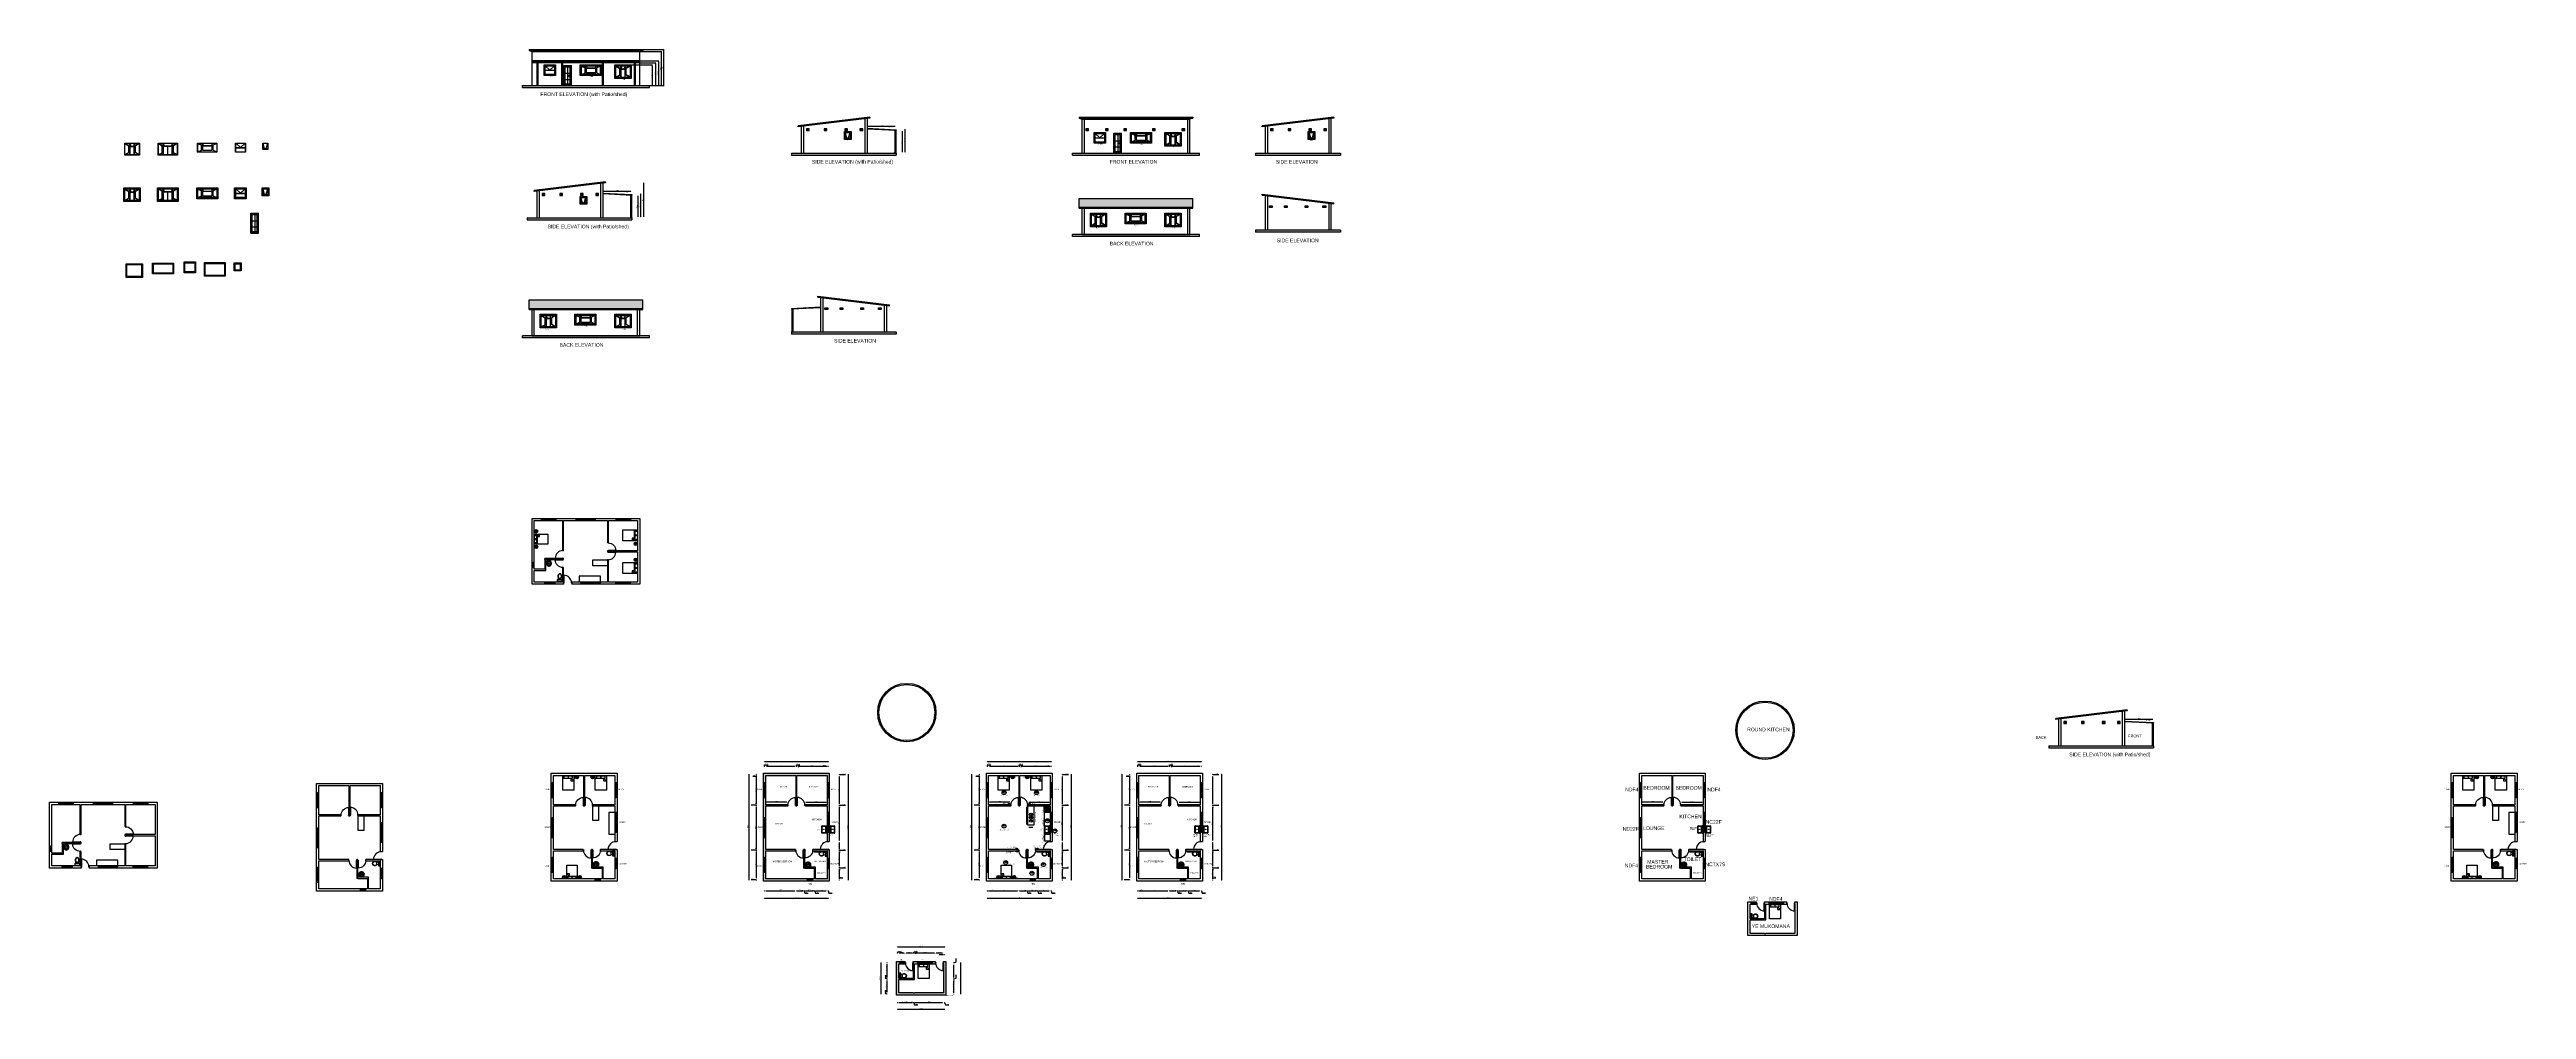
# Model space of a CAD drawing. Header units: millimetres. Extents: x 5556507 to 5811433, y 7824531 to 7923252.
import ezdxf

# ---------------------------------------------------------------- set-up
doc = ezdxf.new("R2010")
doc.units = ezdxf.units.MM
for name, color, linetype in [('blocks', 31, 'Continuous'), ('dimensions', 251, 'Continuous'), ('doors', 142, 'Continuous'), ('text', 8, 'Continuous'), ('wall', 7, 'Continuous'), ('wall hatch', 252, 'Continuous'), ('windows', 22, 'Continuous')]:
    doc.layers.add(name, color=color, linetype=linetype)
doc.styles.get("Standard").update_dxf_attribs({"font": 'arial.ttf'})
doc.dimstyles.new('ISO-25', dxfattribs={"dimscale": 31, "dimtxt": 2.5, "dimasz": 2.5, "dimexe": 1.25, "dimexo": 0.625, "dimtad": 1, "dimtxsty": 'Standard', "dimcen": 2.5, "dimse1": 1, "dimse2": 1, "dimadec": 0, "dimazin": 0, "dimtfac": 1, "dimtmove": 0, "dimatfit": 3, "dimfxl": 1, "dimarcsym": 0})
pattern_1 = [(50, (56615.24, -1e-08), (182.184669, -15.9390855), [19.05, -209.55]), (355, (56615.24, -1e-08), (-35.2434214, 191.0568452), [15.24, -167.640584]), (100.4514447, (56630.42, -1.33), (146.941247, 175.117752), [16.1900088, -178.0902446]), (46.1842, (56615.24, 50.8), (271.079041, -42.042328), [28.575, -314.325]), (96.6355576, (56637.83, 47.3), (237.404134, 247.4261246), [24.285023, -267.135608]), (351.1841512, (56615.24, 50.8), (237.404134, 247.4261246), [22.859967, -251.459732]), (21, (56640.64, 38.1), (151.6143913, -102.2651982), [19.05, -209.55]), (326, (56640.64, 38.1), (61.8020283, 184.187966), [15.24, -167.64]), (71.451445, (56653.27, 29.58), (213.4164193, 81.922769), [16.1900088, -178.0899376]), (37.5, (56615.237, -1e-08), (3.08860325, 84.55503887), [0, -165.608, 0, -170.18, 0, -168.275]), (7.5, (56615.24, -1e-08), (66.8196625, 100.1805748), [0, -97.028, 0, -161.798, 0, -64.135]), (327.5, (56558.595, -1e-08), (135.59059517, -5.728744), [0, -63.5, 0, -198.12, 0, -262.89]), (317.5, (56533.2, -1e-08), (148.1291814, 25.426491), [0, -82.55, 0, -131.572, 0, -186.69])]

# ---------------------------------------------------------------- blocks, each defined once
blk = doc.blocks.new('D')
at = {"layer": 'doors'}
h = blk.add_hatch(color=256, dxfattribs=at)
h.dxf.hatch_style = 1
h.paths.add_polyline_path([(0, 19), (-20, 19), (-20, 7), (-40, 7), (-40, -19), (0, -19)])
h.paths.add_polyline_path([(-830, -19), (-790, -19), (-790, 7), (-810, 7), (-810, 19), (-830, 19)])
for p, q in [((-790, -19), (-790, 7)), ((-40, -19), (-40, 7))]:
    blk.add_line(p, q, dxfattribs=at)
for points in [[(-790, -19), (-830, -19), (-830, 19), (-810, 19)], [(-790, 7), (-810, 7), (-810, 19)], [(-20, 19), (0, 19), (0, -19), (-40, -19)], [(-20, 19), (-20, 7), (-40, 7)]]:
    blk.add_lwpolyline(points, dxfattribs=at)
blk.add_lwpolyline([(-810, 19), (-810, 809), (-798, 809), (-798, 19)], close=True, dxfattribs=at)
blk.add_arc((-810, 19), 790, 0, 89.12975, dxfattribs=at)
blk = doc.blocks.new('W4')
at = {"layer": 'windows'}
h = blk.add_hatch(color=256, dxfattribs=at)
h.dxf.hatch_style = 1
h.paths.add_polyline_path([(-20, 19), (0, 19), (0, -19), (-40, -19), (-40, 6.4), (-20, 6.4)])
h.paths.add_polyline_path([(-508, 19), (-488, 19), (-488, 6.4), (-468, 6.4), (-468, -19), (-508, -19)])
for p, q in [((-508, 114.3), (-508, -114.3)), ((-468, -19), (-468, 6.4)), ((-40, -19), (-40, 6.4)), ((0, 114.3), (0, -114.3))]:
    blk.add_line(p, q, dxfattribs=at)
for points in [[(0, 19), (-508, 19), (-508, -19), (0, -19)], [(-20, 19), (-488, 19), (-488, 6.4), (-20, 6.4)]]:
    blk.add_lwpolyline(points, close=True, dxfattribs=at)
blk = doc.blocks.new('W1')
at = {"layer": 'windows'}
h = blk.add_hatch(color=256, dxfattribs=at)
h.dxf.hatch_style = 1
h.paths.add_polyline_path([(-1471, -19), (-1471, 6.4), (-1491, 6.4), (-1491, 19), (-1511, 19), (-1511, -19)])
h.paths.add_polyline_path([(-20, 6.4), (-40, 6.4), (-40, -19), (0, -19), (0, 19), (-20, 19)])
for p, q in [((-1511, 114.3), (-1511, -114.3)), ((-1471, -19), (-1471, 6.4)), ((-755.5, 19), (-755.5, 6.4)), ((-40, -19), (-40, 6.4)), ((0, 114.3), (0, -114.3))]:
    blk.add_line(p, q, dxfattribs=at)
for points in [[(0, 19), (-1511, 19), (-1511, -19), (0, -19)], [(-20, 19), (-1491, 19), (-1491, 6.4), (-20, 6.4)]]:
    blk.add_lwpolyline(points, close=True, dxfattribs=at)
blk = doc.blocks.new('*D6')
at = {"layer": 'Defpoints', "color": 0, "transparency": 16777216}
for p in [(5643676, 7825995), (5643904, 7826223), (5643904, 7825249)]:
    blk.add_point(p, dxfattribs=at)
at = {"layer": 'dimensions', "color": 0, "lineweight": -2, "transparency": 16777216}
for p, q in [((5643766, 7825249), (5643814, 7825249)), ((5643904, 7825249), (5644344, 7825249))]:
    blk.add_line(p, q, dxfattribs=at)
at = {"layer": 'dimensions', "color": 0, "transparency": 16777216}
for points in [[(5643766, 7825264), (5643766, 7825234), (5643676, 7825249)], [(5643814, 7825264), (5643814, 7825234), (5643904, 7825249)]]:
    blk.add_solid(points, dxfattribs=at)
at = {"layer": 'dimensions', "color": 0, "transparency": 16777216, "insert": (5644169, 7825326), "char_height": 90, "attachment_point": 5}
blk.add_mtext('228,6', dxfattribs=at)
blk = doc.blocks.new('*D7')
at = {"layer": 'Defpoints', "color": 0, "transparency": 16777216}
for p in [(5645404, 7827723), (5643904, 7826223), (5645404, 7825249)]:
    blk.add_point(p, dxfattribs=at)
at = {"layer": 'dimensions', "color": 0, "lineweight": -2, "transparency": 16777216}
blk.add_line((5643994, 7825249), (5645314, 7825249), dxfattribs=at)
at = {"layer": 'dimensions', "color": 0, "transparency": 16777216}
for points in [[(5643994, 7825264), (5643994, 7825234), (5643904, 7825249)], [(5645314, 7825264), (5645314, 7825234), (5645404, 7825249)]]:
    blk.add_solid(points, dxfattribs=at)
at = {"layer": 'dimensions', "color": 0, "transparency": 16777216, "insert": (5644654, 7825318), "char_height": 90, "attachment_point": 5}
blk.add_mtext('1500', dxfattribs=at)
blk = doc.blocks.new('*D8')
at = {"layer": 'Defpoints', "color": 0, "transparency": 16777216}
for p in [(5645404, 7827723), (5645518, 7827609), (5645518, 7825249)]:
    blk.add_point(p, dxfattribs=at)
at = {"layer": 'dimensions', "color": 0, "lineweight": -2, "transparency": 16777216}
for p, q in [((5645314, 7825249), (5645224, 7825249)), ((5645404, 7825249), (5645518, 7825249)), ((5645404, 7825249), (5645518, 7825249)), ((5645461, 7825249), (5645534, 7825008)), ((5645534, 7825008), (5645874, 7825008)), ((5645608, 7825249), (5645698, 7825249))]:
    blk.add_line(p, q, dxfattribs=at)
at = {"layer": 'dimensions', "color": 0, "transparency": 16777216}
for points in [[(5645314, 7825264), (5645314, 7825234), (5645404, 7825249)], [(5645608, 7825264), (5645608, 7825234), (5645518, 7825249)]]:
    blk.add_solid(points, dxfattribs=at)
at = {"layer": 'dimensions', "color": 0, "transparency": 16777216, "insert": (5645704, 7825085), "char_height": 90, "attachment_point": 5}
blk.add_mtext('114,3', dxfattribs=at)
blk = doc.blocks.new('*D9')
at = {"layer": 'Defpoints', "color": 0, "transparency": 16777216}
for p in [(5645518, 7827609), (5648518, 7826223), (5648518, 7825249)]:
    blk.add_point(p, dxfattribs=at)
at = {"layer": 'dimensions', "color": 0, "lineweight": -2, "transparency": 16777216}
blk.add_line((5645608, 7825249), (5648428, 7825249), dxfattribs=at)
at = {"layer": 'dimensions', "color": 0, "transparency": 16777216}
for points in [[(5645608, 7825264), (5645608, 7825234), (5645518, 7825249)], [(5648428, 7825264), (5648428, 7825234), (5648518, 7825249)]]:
    blk.add_solid(points, dxfattribs=at)
at = {"layer": 'dimensions', "color": 0, "transparency": 16777216, "insert": (5647018, 7825318), "char_height": 90, "attachment_point": 5}
blk.add_mtext('3000', dxfattribs=at)
blk = doc.blocks.new('*D10')
at = {"layer": 'Defpoints', "color": 0, "transparency": 16777216}
for p in [(5648518, 7826223), (5648747, 7825995), (5648747, 7825249)]:
    blk.add_point(p, dxfattribs=at)
at = {"layer": 'dimensions', "color": 0, "lineweight": -2, "transparency": 16777216}
for p, q in [((5648608, 7825249), (5648657, 7825249)), ((5648633, 7825249), (5648705, 7825008)), ((5648705, 7825008), (5649055, 7825008))]:
    blk.add_line(p, q, dxfattribs=at)
at = {"layer": 'dimensions', "color": 0, "transparency": 16777216}
for points in [[(5648608, 7825264), (5648608, 7825234), (5648518, 7825249)], [(5648657, 7825264), (5648657, 7825234), (5648747, 7825249)]]:
    blk.add_solid(points, dxfattribs=at)
at = {"layer": 'dimensions', "color": 0, "transparency": 16777216, "insert": (5648880, 7825085), "char_height": 90, "attachment_point": 5}
blk.add_mtext('228,6', dxfattribs=at)
blk = doc.blocks.new('*D11')
at = {"layer": 'Defpoints', "color": 0, "transparency": 16777216}
for p in [(5648518, 7826223), (5648747, 7825995), (5649590, 7826223)]:
    blk.add_point(p, dxfattribs=at)
at = {"layer": 'dimensions', "color": 0, "lineweight": -2, "transparency": 16777216}
for p, q in [((5649590, 7826223), (5649590, 7826663)), ((5649590, 7826085), (5649590, 7826133))]:
    blk.add_line(p, q, dxfattribs=at)
at = {"layer": 'dimensions', "color": 0, "transparency": 16777216}
for points in [[(5649575, 7826133), (5649605, 7826133), (5649590, 7826223)], [(5649575, 7826085), (5649605, 7826085), (5649590, 7825995)]]:
    blk.add_solid(points, dxfattribs=at)
at = {"layer": 'dimensions', "color": 0, "transparency": 16777216, "insert": (5649513, 7826488), "char_height": 90, "attachment_point": 5, "rotation": 90}
blk.add_mtext('228,6', dxfattribs=at)
blk = doc.blocks.new('*D12')
at = {"layer": 'Defpoints', "color": 0, "transparency": 16777216}
for p in [(5645518, 7827609), (5649590, 7827609), (5648518, 7826223)]:
    blk.add_point(p, dxfattribs=at)
at = {"layer": 'dimensions', "color": 0, "lineweight": -2, "transparency": 16777216}
blk.add_line((5649590, 7826313), (5649590, 7827519), dxfattribs=at)
at = {"layer": 'dimensions', "color": 0, "transparency": 16777216}
for points in [[(5649575, 7827519), (5649605, 7827519), (5649590, 7827609)], [(5649575, 7826313), (5649605, 7826313), (5649590, 7826223)]]:
    blk.add_solid(points, dxfattribs=at)
at = {"layer": 'dimensions', "color": 0, "transparency": 16777216, "insert": (5649513, 7826916), "char_height": 90, "attachment_point": 5, "rotation": 90}
blk.add_mtext('1385,7', dxfattribs=at)
blk = doc.blocks.new('*D13')
at = {"layer": 'Defpoints', "color": 0, "transparency": 16777216}
for p in [(5645404, 7827723), (5645518, 7827609), (5649590, 7827723)]:
    blk.add_point(p, dxfattribs=at)
at = {"layer": 'dimensions', "color": 0, "lineweight": -2, "transparency": 16777216}
for p, q in [((5649590, 7827813), (5649590, 7827903)), ((5649590, 7827666), (5649831, 7827738)), ((5649590, 7827609), (5649590, 7827723)), ((5649590, 7827609), (5649590, 7827723)), ((5649590, 7827519), (5649590, 7827429)), ((5649831, 7827738), (5649831, 7828079))]:
    blk.add_line(p, q, dxfattribs=at)
at = {"layer": 'dimensions', "color": 0, "transparency": 16777216}
for points in [[(5649575, 7827813), (5649605, 7827813), (5649590, 7827723)], [(5649575, 7827519), (5649605, 7827519), (5649590, 7827609)]]:
    blk.add_solid(points, dxfattribs=at)
at = {"layer": 'dimensions', "color": 0, "transparency": 16777216, "insert": (5649754, 7827908), "char_height": 90, "attachment_point": 5, "rotation": 90}
blk.add_mtext('114,3', dxfattribs=at)
blk = doc.blocks.new('*D14')
at = {"layer": 'Defpoints', "color": 0, "transparency": 16777216}
for p in [(5647685, 7829223), (5649590, 7829223), (5645404, 7827723)]:
    blk.add_point(p, dxfattribs=at)
at = {"layer": 'dimensions', "color": 0, "lineweight": -2, "transparency": 16777216}
blk.add_line((5649590, 7827813), (5649590, 7829133), dxfattribs=at)
at = {"layer": 'dimensions', "color": 0, "transparency": 16777216}
for points in [[(5649575, 7829133), (5649605, 7829133), (5649590, 7829223)], [(5649575, 7827813), (5649605, 7827813), (5649590, 7827723)]]:
    blk.add_solid(points, dxfattribs=at)
at = {"layer": 'dimensions', "color": 0, "transparency": 16777216, "insert": (5649521, 7828473), "char_height": 90, "attachment_point": 5, "rotation": 90}
blk.add_mtext('1500', dxfattribs=at)
blk = doc.blocks.new('*D15')
at = {"layer": 'Defpoints', "color": 0, "transparency": 16777216}
for p in [(5647685, 7829452), (5647685, 7829223), (5649590, 7829452)]:
    blk.add_point(p, dxfattribs=at)
at = {"layer": 'dimensions', "color": 0, "lineweight": -2, "transparency": 16777216}
for p, q in [((5649590, 7829338), (5649831, 7829410)), ((5649590, 7829313), (5649590, 7829362)), ((5649831, 7829410), (5649831, 7829760))]:
    blk.add_line(p, q, dxfattribs=at)
at = {"layer": 'dimensions', "color": 0, "transparency": 16777216}
for points in [[(5649575, 7829362), (5649605, 7829362), (5649590, 7829452)], [(5649575, 7829313), (5649605, 7829313), (5649590, 7829223)]]:
    blk.add_solid(points, dxfattribs=at)
at = {"layer": 'dimensions', "color": 0, "transparency": 16777216, "insert": (5649754, 7829585), "char_height": 90, "attachment_point": 5, "rotation": 90}
blk.add_mtext('228,6', dxfattribs=at)
blk = doc.blocks.new('*D16')
at = {"layer": 'Defpoints', "color": 0, "transparency": 16777216}
for p in [(5648518, 7830138), (5648518, 7829277), (5648747, 7829277)]:
    blk.add_point(p, dxfattribs=at)
at = {"layer": 'dimensions', "color": 0, "lineweight": -2, "transparency": 16777216}
for p, q in [((5648518, 7830138), (5648078, 7830138)), ((5648657, 7830138), (5648608, 7830138))]:
    blk.add_line(p, q, dxfattribs=at)
at = {"layer": 'dimensions', "color": 0, "transparency": 16777216}
for points in [[(5648608, 7830153), (5648608, 7830123), (5648518, 7830138)], [(5648657, 7830153), (5648657, 7830123), (5648747, 7830138)]]:
    blk.add_solid(points, dxfattribs=at)
at = {"layer": 'dimensions', "color": 0, "transparency": 16777216, "insert": (5648253, 7830214), "char_height": 90, "attachment_point": 5}
blk.add_mtext('228,6', dxfattribs=at)
blk = doc.blocks.new('*D17')
at = {"layer": 'Defpoints', "color": 0, "transparency": 16777216}
for p in [(5647685, 7830313), (5647685, 7829452), (5648518, 7829452)]:
    blk.add_point(p, dxfattribs=at)
at = {"layer": 'dimensions', "color": 0, "lineweight": -2, "transparency": 16777216}
blk.add_line((5648428, 7830313), (5647775, 7830313), dxfattribs=at)
at = {"layer": 'dimensions', "color": 0, "transparency": 16777216}
for points in [[(5647775, 7830328), (5647775, 7830298), (5647685, 7830313)], [(5648428, 7830328), (5648428, 7830298), (5648518, 7830313)]]:
    blk.add_solid(points, dxfattribs=at)
at = {"layer": 'dimensions', "color": 0, "transparency": 16777216, "insert": (5648102, 7830381), "char_height": 90, "attachment_point": 5}
blk.add_mtext('833', dxfattribs=at)
blk = doc.blocks.new('*D18')
at = {"layer": 'Defpoints', "color": 0, "transparency": 16777216}
for p in [(5645518, 7830313), (5645518, 7829223), (5647685, 7829452)]:
    blk.add_point(p, dxfattribs=at)
at = {"layer": 'dimensions', "color": 0, "lineweight": -2, "transparency": 16777216}
blk.add_line((5647595, 7830313), (5645608, 7830313), dxfattribs=at)
at = {"layer": 'dimensions', "color": 0, "transparency": 16777216}
for points in [[(5645608, 7830328), (5645608, 7830298), (5645518, 7830313)], [(5647595, 7830328), (5647595, 7830298), (5647685, 7830313)]]:
    blk.add_solid(points, dxfattribs=at)
at = {"layer": 'dimensions', "color": 0, "transparency": 16777216, "insert": (5646602, 7830381), "char_height": 90, "attachment_point": 5}
blk.add_mtext('2167', dxfattribs=at)
blk = doc.blocks.new('*D19')
at = {"layer": 'Defpoints', "color": 0, "transparency": 16777216}
for p in [(5645404, 7830313), (5645404, 7829452), (5645518, 7829223)]:
    blk.add_point(p, dxfattribs=at)
at = {"layer": 'dimensions', "color": 0, "lineweight": -2, "transparency": 16777216}
for p, q in [((5645314, 7830313), (5645224, 7830313)), ((5645518, 7830313), (5645404, 7830313)), ((5645518, 7830313), (5645404, 7830313)), ((5645461, 7830313), (5645501, 7830446)), ((5645501, 7830446), (5645841, 7830446)), ((5645608, 7830313), (5645698, 7830313))]:
    blk.add_line(p, q, dxfattribs=at)
at = {"layer": 'dimensions', "color": 0, "transparency": 16777216}
for points in [[(5645314, 7830328), (5645314, 7830298), (5645404, 7830313)], [(5645608, 7830328), (5645608, 7830298), (5645518, 7830313)]]:
    blk.add_solid(points, dxfattribs=at)
at = {"layer": 'dimensions', "color": 0, "transparency": 16777216, "insert": (5645671, 7830522), "char_height": 90, "attachment_point": 5}
blk.add_mtext('114,3', dxfattribs=at)
blk = doc.blocks.new('*D20')
at = {"layer": 'Defpoints', "color": 0, "transparency": 16777216}
for p in [(5644571, 7830313), (5644571, 7829452), (5645404, 7829452)]:
    blk.add_point(p, dxfattribs=at)
at = {"layer": 'dimensions', "color": 0, "lineweight": -2, "transparency": 16777216}
blk.add_line((5645314, 7830313), (5644661, 7830313), dxfattribs=at)
at = {"layer": 'dimensions', "color": 0, "transparency": 16777216}
for points in [[(5644661, 7830328), (5644661, 7830298), (5644571, 7830313)], [(5645314, 7830328), (5645314, 7830298), (5645404, 7830313)]]:
    blk.add_solid(points, dxfattribs=at)
at = {"layer": 'dimensions', "color": 0, "transparency": 16777216, "insert": (5644988, 7830381), "char_height": 90, "attachment_point": 5}
blk.add_mtext('833', dxfattribs=at)
blk = doc.blocks.new('*D21')
at = {"layer": 'Defpoints', "color": 0, "transparency": 16777216}
for p in [(5643904, 7830313), (5643904, 7829223), (5644571, 7829452)]:
    blk.add_point(p, dxfattribs=at)
at = {"layer": 'dimensions', "color": 0, "lineweight": -2, "transparency": 16777216}
blk.add_line((5644481, 7830313), (5643994, 7830313), dxfattribs=at)
at = {"layer": 'dimensions', "color": 0, "transparency": 16777216}
for points in [[(5643994, 7830328), (5643994, 7830298), (5643904, 7830313)], [(5644481, 7830328), (5644481, 7830298), (5644571, 7830313)]]:
    blk.add_solid(points, dxfattribs=at)
at = {"layer": 'dimensions', "color": 0, "transparency": 16777216, "insert": (5644238, 7830381), "char_height": 90, "attachment_point": 5}
blk.add_mtext('667', dxfattribs=at)
blk = doc.blocks.new('*D22')
at = {"layer": 'Defpoints', "color": 0, "transparency": 16777216}
for p in [(5643676, 7830313), (5643676, 7829452), (5643904, 7829223)]:
    blk.add_point(p, dxfattribs=at)
at = {"layer": 'dimensions', "color": 0, "lineweight": -2, "transparency": 16777216}
for p, q in [((5643814, 7830313), (5643766, 7830313)), ((5643790, 7830313), (5643830, 7830446)), ((5643830, 7830446), (5644180, 7830446))]:
    blk.add_line(p, q, dxfattribs=at)
at = {"layer": 'dimensions', "color": 0, "transparency": 16777216}
for points in [[(5643766, 7830328), (5643766, 7830298), (5643676, 7830313)], [(5643814, 7830328), (5643814, 7830298), (5643904, 7830313)]]:
    blk.add_solid(points, dxfattribs=at)
at = {"layer": 'dimensions', "color": 0, "transparency": 16777216, "insert": (5644005, 7830522), "char_height": 90, "attachment_point": 5}
blk.add_mtext('228,6', dxfattribs=at)
blk = doc.blocks.new('*D23')
at = {"layer": 'Defpoints', "color": 0, "transparency": 16777216}
for p in [(5642697, 7829223), (5643676, 7829452), (5643904, 7829223)]:
    blk.add_point(p, dxfattribs=at)
at = {"layer": 'dimensions', "color": 0, "lineweight": -2, "transparency": 16777216}
for p, q in [((5642697, 7829362), (5642697, 7829313)), ((5642697, 7829223), (5642697, 7828783))]:
    blk.add_line(p, q, dxfattribs=at)
at = {"layer": 'dimensions', "color": 0, "transparency": 16777216}
for points in [[(5642682, 7829362), (5642712, 7829362), (5642697, 7829452)], [(5642682, 7829313), (5642712, 7829313), (5642697, 7829223)]]:
    blk.add_solid(points, dxfattribs=at)
at = {"layer": 'dimensions', "color": 0, "transparency": 16777216, "insert": (5642621, 7828958), "char_height": 90, "attachment_point": 5, "rotation": 90}
blk.add_mtext('228,6', dxfattribs=at)
blk = doc.blocks.new('*D24')
at = {"layer": 'Defpoints', "color": 0, "transparency": 16777216}
for p in [(5643904, 7829223), (5642697, 7827723), (5643904, 7827723)]:
    blk.add_point(p, dxfattribs=at)
at = {"layer": 'dimensions', "color": 0, "lineweight": -2, "transparency": 16777216}
blk.add_line((5642697, 7829133), (5642697, 7827813), dxfattribs=at)
at = {"layer": 'dimensions', "color": 0, "transparency": 16777216}
for points in [[(5642682, 7829133), (5642712, 7829133), (5642697, 7829223)], [(5642682, 7827813), (5642712, 7827813), (5642697, 7827723)]]:
    blk.add_solid(points, dxfattribs=at)
at = {"layer": 'dimensions', "color": 0, "transparency": 16777216, "insert": (5642629, 7828473), "char_height": 90, "attachment_point": 5, "rotation": 90}
blk.add_mtext('1500', dxfattribs=at)
blk = doc.blocks.new('*D25')
at = {"layer": 'Defpoints', "color": 0, "transparency": 16777216}
for p in [(5642697, 7827609), (5643904, 7827723), (5643904, 7827609)]:
    blk.add_point(p, dxfattribs=at)
at = {"layer": 'dimensions', "color": 0, "lineweight": -2, "transparency": 16777216}
for p, q in [((5642564, 7827706), (5642564, 7828046)), ((5642697, 7827666), (5642564, 7827706)), ((5642697, 7827813), (5642697, 7827903)), ((5642697, 7827723), (5642697, 7827609)), ((5642697, 7827723), (5642697, 7827609)), ((5642697, 7827519), (5642697, 7827429))]:
    blk.add_line(p, q, dxfattribs=at)
at = {"layer": 'dimensions', "color": 0, "transparency": 16777216}
for points in [[(5642682, 7827813), (5642712, 7827813), (5642697, 7827723)], [(5642682, 7827519), (5642712, 7827519), (5642697, 7827609)]]:
    blk.add_solid(points, dxfattribs=at)
at = {"layer": 'dimensions', "color": 0, "transparency": 16777216, "insert": (5642488, 7827876), "char_height": 90, "attachment_point": 5, "rotation": 90}
blk.add_mtext('114,3', dxfattribs=at)
blk = doc.blocks.new('*D26')
at = {"layer": 'Defpoints', "color": 0, "transparency": 16777216}
for p in [(5643904, 7827609), (5642697, 7826223), (5643904, 7826223)]:
    blk.add_point(p, dxfattribs=at)
at = {"layer": 'dimensions', "color": 0, "lineweight": -2, "transparency": 16777216}
blk.add_line((5642697, 7827519), (5642697, 7826313), dxfattribs=at)
at = {"layer": 'dimensions', "color": 0, "transparency": 16777216}
for points in [[(5642682, 7827519), (5642712, 7827519), (5642697, 7827609)], [(5642682, 7826313), (5642712, 7826313), (5642697, 7826223)]]:
    blk.add_solid(points, dxfattribs=at)
at = {"layer": 'dimensions', "color": 0, "transparency": 16777216, "insert": (5642621, 7826916), "char_height": 90, "attachment_point": 5, "rotation": 90}
blk.add_mtext('1385,7', dxfattribs=at)
blk = doc.blocks.new('*D27')
at = {"layer": 'Defpoints', "color": 0, "transparency": 16777216}
for p in [(5642697, 7825995), (5643676, 7825995), (5643904, 7826223)]:
    blk.add_point(p, dxfattribs=at)
at = {"layer": 'dimensions', "color": 0, "lineweight": -2, "transparency": 16777216}
for p, q in [((5642564, 7826149), (5642564, 7826499)), ((5642697, 7826109), (5642564, 7826149)), ((5642697, 7826133), (5642697, 7826085))]:
    blk.add_line(p, q, dxfattribs=at)
at = {"layer": 'dimensions', "color": 0, "transparency": 16777216}
for points in [[(5642682, 7826133), (5642712, 7826133), (5642697, 7826223)], [(5642682, 7826085), (5642712, 7826085), (5642697, 7825995)]]:
    blk.add_solid(points, dxfattribs=at)
at = {"layer": 'dimensions', "color": 0, "transparency": 16777216, "insert": (5642488, 7826324), "char_height": 90, "attachment_point": 5, "rotation": 90}
blk.add_mtext('228,6', dxfattribs=at)
blk = doc.blocks.new('*D28')
at = {"layer": 'Defpoints', "color": 0, "transparency": 16777216}
for p in [(5643676, 7825995), (5648747, 7825995), (5648747, 7824546)]:
    blk.add_point(p, dxfattribs=at)
at = {"layer": 'dimensions', "color": 0, "lineweight": -2, "transparency": 16777216}
blk.add_line((5643766, 7824546), (5648657, 7824546), dxfattribs=at)
at = {"layer": 'dimensions', "color": 0, "transparency": 16777216}
for points in [[(5643766, 7824561), (5643766, 7824531), (5643676, 7824546)], [(5648657, 7824561), (5648657, 7824531), (5648747, 7824546)]]:
    blk.add_solid(points, dxfattribs=at)
at = {"layer": 'dimensions', "color": 0, "transparency": 16777216, "insert": (5646211, 7824622), "char_height": 90, "attachment_point": 5}
blk.add_mtext('5071,5', dxfattribs=at)
blk = doc.blocks.new('*D29')
at = {"layer": 'Defpoints', "color": 0, "transparency": 16777216}
for p in [(5648747, 7829452), (5650311, 7829452), (5648747, 7825995)]:
    blk.add_point(p, dxfattribs=at)
at = {"layer": 'dimensions', "color": 0, "lineweight": -2, "transparency": 16777216}
blk.add_line((5650311, 7826085), (5650311, 7829362), dxfattribs=at)
at = {"layer": 'dimensions', "color": 0, "transparency": 16777216}
for points in [[(5650296, 7829362), (5650326, 7829362), (5650311, 7829452)], [(5650296, 7826085), (5650326, 7826085), (5650311, 7825995)]]:
    blk.add_solid(points, dxfattribs=at)
at = {"layer": 'dimensions', "color": 0, "transparency": 16777216, "insert": (5650235, 7827723), "char_height": 90, "attachment_point": 5, "rotation": 90}
blk.add_mtext('3457,2', dxfattribs=at)
blk = doc.blocks.new('*D30')
at = {"layer": 'Defpoints', "color": 0, "transparency": 16777216}
for p in [(5643676, 7829452), (5648747, 7830967), (5648747, 7829452)]:
    blk.add_point(p, dxfattribs=at)
at = {"layer": 'dimensions', "color": 0, "lineweight": -2, "transparency": 16777216}
blk.add_line((5643766, 7830967), (5648657, 7830967), dxfattribs=at)
at = {"layer": 'dimensions', "color": 0, "transparency": 16777216}
for points in [[(5643766, 7830982), (5643766, 7830952), (5643676, 7830967)], [(5648657, 7830982), (5648657, 7830952), (5648747, 7830967)]]:
    blk.add_solid(points, dxfattribs=at)
at = {"layer": 'dimensions', "color": 0, "transparency": 16777216, "insert": (5646211, 7831044), "char_height": 90, "attachment_point": 5}
blk.add_mtext('5071,5', dxfattribs=at)
blk = doc.blocks.new('*D31')
at = {"layer": 'Defpoints', "color": 0, "transparency": 16777216}
for p in [(5643676, 7829452), (5642050, 7825995), (5643676, 7825995)]:
    blk.add_point(p, dxfattribs=at)
at = {"layer": 'dimensions', "color": 0, "lineweight": -2, "transparency": 16777216}
blk.add_line((5642050, 7829362), (5642050, 7826085), dxfattribs=at)
at = {"layer": 'dimensions', "color": 0, "transparency": 16777216}
for points in [[(5642035, 7829362), (5642065, 7829362), (5642050, 7829452)], [(5642035, 7826085), (5642065, 7826085), (5642050, 7825995)]]:
    blk.add_solid(points, dxfattribs=at)
at = {"layer": 'dimensions', "color": 0, "transparency": 16777216, "insert": (5641974, 7827723), "char_height": 90, "attachment_point": 5, "rotation": 90}
blk.add_mtext('3457,2', dxfattribs=at)
blk = doc.blocks.new('Toilet - top')
for p, q in [((-10, -8), (-8, -8)), ((-10, -10), (-10, -8)), ((-7, -10), (-10, -10)), ((-8, -8), (-8, -8)), ((-7, -8), (-7, -10)), ((-4, -8), (-6, -14)), ((4, -14), (-4, -14)), ((4, -8), (6, -14)), ((10, -6), (10, -2))]:
    blk.add_line(p, q)
blk.add_lwpolyline([(10, -8), (10, 0), (-10, 0), (-10, -8)], close=True)
for points in [[(-10, -2), (-10, -6)], [(8, -1), (-8, -1)], [(-8, -7), (8, -7)]]:
    blk.add_lwpolyline(points)
for centre, radius, start, end in [((-9, -2), 0.884, 81.8699, 188.1301), ((-9, -6), 0.884, 171.8699, 278.1301), ((4, -22), 12.2, 141.4691, 247.9714), ((4, -22), 11.3, 136.3677, 238.9468), ((0, -28), 4, 245.7318, 294.2682), ((0, -29), 4, 254.8605, 285.1395), ((-4, -22), 12.2, 292.0284, 38.5307), ((-4, -22), 11.3, 301.053, 43.6321), ((9, -2), 0.884, 351.8699, 98.1301), ((9, -6), 0.884, 261.8699, 8.1301)]:
    blk.add_arc(centre, radius, start, end)
blk = doc.blocks.new('Sink - Oval top')
for p, q in [((-1, 0), (1, 0)), ((0, 1), (0, -1))]:
    blk.add_line(p, q)
at = {"linetype": 'Continuous'}
for points in [[(-12, 0, 0.117634), (-11, -3, 0.104469), (-9, -7, 0.090016), (-5, -9, 0.08192), (0, -10, 0.08192), (4, -9, 0.090016), (8, -7, 0.104469), (11, -4, 0.117634), (12, 0, 0.117634), (11, 3, 0.104469), (9, 7, 0.090016), (5, 9, 0.08192), (0, 10, 0.08192), (-4, 9, 0.090016), (-8, 7, 0.104469), (-11, 4, 0.117634)], [(-11, 0, 0.118622), (-11, -3, 0.104678), (-8, -6, 0.089562), (-5, -8, 0.081185), (0, -9, 0.081185), (4, -8, 0.089562), (8, -7, 0.104678), (10, -4, 0.118622), (11, 0, 0.118622), (11, 3, 0.104678), (8, 6, 0.089562), (5, 8, 0.081185), (0, 9, 0.081185), (-4, 8, 0.089562), (-8, 7, 0.104678), (-10, 4, 0.118622)], [(-7, 0, 0.118283), (-7, -2, 0.104607), (-5, -4, 0.089718), (-3, -6, 0.081436), (0, -6, 0.081436), (3, -6, 0.089718), (5, -4, 0.104607), (7, -2, 0.118283), (7, 0, 0.118283), (7, 2, 0.104607), (5, 4, 0.089718), (3, 6, 0.081436), (0, 6, 0.081436), (-3, 6, 0.089718), (-5, 4, 0.104607), (-7, 2, 0.118283)]]:
    blk.add_lwpolyline(points, format="xyb", close=True, dxfattribs=at)
for radius in [1.5, 1]:
    blk.add_circle((0, 0), radius)
blk = doc.blocks.new('*D46')
at = {"layer": 'Defpoints', "color": 0, "transparency": 16777216}
for p in [(5629989, 7837730), (5630218, 7837959), (5630218, 7836733)]:
    blk.add_point(p, dxfattribs=at)
at = {"layer": 'dimensions', "color": 0, "lineweight": -2, "transparency": 16777216}
for p, q in [((5630079, 7836733), (5630128, 7836733)), ((5630218, 7836733), (5630658, 7836733))]:
    blk.add_line(p, q, dxfattribs=at)
at = {"layer": 'dimensions', "color": 0, "transparency": 16777216}
for points in [[(5630079, 7836748), (5630079, 7836718), (5629989, 7836733)], [(5630128, 7836748), (5630128, 7836718), (5630218, 7836733)]]:
    blk.add_solid(points, dxfattribs=at)
at = {"layer": 'dimensions', "color": 0, "transparency": 16777216, "insert": (5630483, 7836809), "char_height": 90, "attachment_point": 5}
blk.add_mtext('228,6', dxfattribs=at)
blk = doc.blocks.new('*D47')
at = {"layer": 'Defpoints', "color": 0, "transparency": 16777216}
for p in [(5633288, 7840859), (5630218, 7837959), (5633288, 7836733)]:
    blk.add_point(p, dxfattribs=at)
at = {"layer": 'dimensions', "color": 0, "lineweight": -2, "transparency": 16777216}
blk.add_line((5630308, 7836733), (5633198, 7836733), dxfattribs=at)
at = {"layer": 'dimensions', "color": 0, "transparency": 16777216}
for points in [[(5630308, 7836748), (5630308, 7836718), (5630218, 7836733)], [(5633198, 7836748), (5633198, 7836718), (5633288, 7836733)]]:
    blk.add_solid(points, dxfattribs=at)
at = {"layer": 'dimensions', "color": 0, "transparency": 16777216, "insert": (5631753, 7836801), "char_height": 90, "attachment_point": 5}
blk.add_mtext('3070', dxfattribs=at)
blk = doc.blocks.new('*D48')
at = {"layer": 'Defpoints', "color": 0, "transparency": 16777216}
for p in [(5633288, 7840859), (5634118, 7839045), (5634118, 7836733)]:
    blk.add_point(p, dxfattribs=at)
at = {"layer": 'dimensions', "color": 0, "lineweight": -2, "transparency": 16777216}
blk.add_line((5633378, 7836733), (5634028, 7836733), dxfattribs=at)
at = {"layer": 'dimensions', "color": 0, "transparency": 16777216}
for points in [[(5633378, 7836748), (5633378, 7836718), (5633288, 7836733)], [(5634028, 7836748), (5634028, 7836718), (5634118, 7836733)]]:
    blk.add_solid(points, dxfattribs=at)
at = {"layer": 'dimensions', "color": 0, "transparency": 16777216, "insert": (5633703, 7836801), "char_height": 90, "attachment_point": 5}
blk.add_mtext('830', dxfattribs=at)
blk = doc.blocks.new('*D49')
at = {"layer": 'Defpoints', "color": 0, "transparency": 16777216}
for p in [(5634118, 7839045), (5634232, 7839159), (5634232, 7836733)]:
    blk.add_point(p, dxfattribs=at)
at = {"layer": 'dimensions', "color": 0, "lineweight": -2, "transparency": 16777216}
for p, q in [((5634028, 7836733), (5633938, 7836733)), ((5634118, 7836733), (5634232, 7836733)), ((5634118, 7836733), (5634232, 7836733)), ((5634175, 7836733), (5634247, 7836492)), ((5634247, 7836492), (5634587, 7836492)), ((5634322, 7836733), (5634412, 7836733))]:
    blk.add_line(p, q, dxfattribs=at)
at = {"layer": 'dimensions', "color": 0, "transparency": 16777216}
for points in [[(5634028, 7836748), (5634028, 7836718), (5634118, 7836733)], [(5634322, 7836748), (5634322, 7836718), (5634232, 7836733)]]:
    blk.add_solid(points, dxfattribs=at)
at = {"layer": 'dimensions', "color": 0, "transparency": 16777216, "insert": (5634417, 7836568), "char_height": 90, "attachment_point": 5}
blk.add_mtext('114,3', dxfattribs=at)
blk = doc.blocks.new('*D50')
at = {"layer": 'Defpoints', "color": 0, "transparency": 16777216}
for p in [(5634232, 7839159), (5635218, 7837959), (5635218, 7836733)]:
    blk.add_point(p, dxfattribs=at)
at = {"layer": 'dimensions', "color": 0, "lineweight": -2, "transparency": 16777216}
blk.add_line((5634322, 7836733), (5635128, 7836733), dxfattribs=at)
at = {"layer": 'dimensions', "color": 0, "transparency": 16777216}
for points in [[(5634322, 7836748), (5634322, 7836718), (5634232, 7836733)], [(5635128, 7836748), (5635128, 7836718), (5635218, 7836733)]]:
    blk.add_solid(points, dxfattribs=at)
at = {"layer": 'dimensions', "color": 0, "transparency": 16777216, "insert": (5634725, 7836809), "char_height": 90, "attachment_point": 5}
blk.add_mtext('985,7', dxfattribs=at)
blk = doc.blocks.new('*D51')
at = {"layer": 'Defpoints', "color": 0, "transparency": 16777216}
for p in [(5635218, 7837959), (5635332, 7837959), (5635332, 7836733)]:
    blk.add_point(p, dxfattribs=at)
at = {"layer": 'dimensions', "color": 0, "lineweight": -2, "transparency": 16777216}
for p, q in [((5635128, 7836733), (5635038, 7836733)), ((5635218, 7836733), (5635332, 7836733)), ((5635218, 7836733), (5635332, 7836733)), ((5635275, 7836733), (5635347, 7836492)), ((5635347, 7836492), (5635687, 7836492)), ((5635422, 7836733), (5635512, 7836733))]:
    blk.add_line(p, q, dxfattribs=at)
at = {"layer": 'dimensions', "color": 0, "transparency": 16777216}
for points in [[(5635128, 7836748), (5635128, 7836718), (5635218, 7836733)], [(5635422, 7836748), (5635422, 7836718), (5635332, 7836733)]]:
    blk.add_solid(points, dxfattribs=at)
at = {"layer": 'dimensions', "color": 0, "transparency": 16777216, "insert": (5635517, 7836568), "char_height": 90, "attachment_point": 5}
blk.add_mtext('114,3', dxfattribs=at)
blk = doc.blocks.new('*D52')
at = {"layer": 'Defpoints', "color": 0, "transparency": 16777216}
for p in [(5635332, 7837959), (5636532, 7837959), (5636532, 7836733)]:
    blk.add_point(p, dxfattribs=at)
at = {"layer": 'dimensions', "color": 0, "lineweight": -2, "transparency": 16777216}
blk.add_line((5635422, 7836733), (5636442, 7836733), dxfattribs=at)
at = {"layer": 'dimensions', "color": 0, "transparency": 16777216}
for points in [[(5635422, 7836748), (5635422, 7836718), (5635332, 7836733)], [(5636442, 7836748), (5636442, 7836718), (5636532, 7836733)]]:
    blk.add_solid(points, dxfattribs=at)
at = {"layer": 'dimensions', "color": 0, "transparency": 16777216, "insert": (5635932, 7836801), "char_height": 90, "attachment_point": 5}
blk.add_mtext('1200', dxfattribs=at)
blk = doc.blocks.new('*D53')
at = {"layer": 'Defpoints', "color": 0, "transparency": 16777216}
for p in [(5636532, 7837959), (5636761, 7837730), (5636761, 7836733)]:
    blk.add_point(p, dxfattribs=at)
at = {"layer": 'dimensions', "color": 0, "lineweight": -2, "transparency": 16777216}
for p, q in [((5636622, 7836733), (5636671, 7836733)), ((5636646, 7836733), (5636719, 7836492)), ((5636719, 7836492), (5637069, 7836492))]:
    blk.add_line(p, q, dxfattribs=at)
at = {"layer": 'dimensions', "color": 0, "transparency": 16777216}
for points in [[(5636622, 7836748), (5636622, 7836718), (5636532, 7836733)], [(5636671, 7836748), (5636671, 7836718), (5636761, 7836733)]]:
    blk.add_solid(points, dxfattribs=at)
at = {"layer": 'dimensions', "color": 0, "transparency": 16777216, "insert": (5636894, 7836568), "char_height": 90, "attachment_point": 5}
blk.add_mtext('228,6', dxfattribs=at)
blk = doc.blocks.new('*D54')
at = {"layer": 'Defpoints', "color": 0, "transparency": 16777216}
for p in [(5629989, 7837730), (5636761, 7837730), (5636761, 7835977)]:
    blk.add_point(p, dxfattribs=at)
at = {"layer": 'dimensions', "color": 0, "lineweight": -2, "transparency": 16777216}
blk.add_line((5630079, 7835977), (5636671, 7835977), dxfattribs=at)
at = {"layer": 'dimensions', "color": 0, "transparency": 16777216}
for points in [[(5630079, 7835992), (5630079, 7835962), (5629989, 7835977)], [(5636671, 7835992), (5636671, 7835962), (5636761, 7835977)]]:
    blk.add_solid(points, dxfattribs=at)
at = {"layer": 'dimensions', "color": 0, "transparency": 16777216, "insert": (5633375, 7836054), "char_height": 90, "attachment_point": 5}
blk.add_mtext('6771,5', dxfattribs=at)
blk = doc.blocks.new('*D55')
at = {"layer": 'Defpoints', "color": 0, "transparency": 16777216}
for p in [(5636532, 7837959), (5636761, 7837730), (5637820, 7837959)]:
    blk.add_point(p, dxfattribs=at)
at = {"layer": 'dimensions', "color": 0, "lineweight": -2, "transparency": 16777216}
for p, q in [((5637820, 7837959), (5637820, 7838049)), ((5637820, 7838049), (5638148, 7838049)), ((5637820, 7837820), (5637820, 7837869))]:
    blk.add_line(p, q, dxfattribs=at)
at = {"layer": 'dimensions', "color": 0, "transparency": 16777216}
for points in [[(5637805, 7837869), (5637835, 7837869), (5637820, 7837959)], [(5637805, 7837820), (5637835, 7837820), (5637820, 7837730)]]:
    blk.add_solid(points, dxfattribs=at)
at = {"layer": 'dimensions', "color": 0, "transparency": 16777216, "insert": (5637995, 7838126), "char_height": 90, "attachment_point": 5}
blk.add_mtext('228,6', dxfattribs=at)
blk = doc.blocks.new('*D56')
at = {"layer": 'Defpoints', "color": 0, "transparency": 16777216}
for p in [(5635218, 7839045), (5637820, 7839045), (5636532, 7837959)]:
    blk.add_point(p, dxfattribs=at)
at = {"layer": 'dimensions', "color": 0, "lineweight": -2, "transparency": 16777216}
blk.add_line((5637820, 7838049), (5637820, 7838955), dxfattribs=at)
at = {"layer": 'dimensions', "color": 0, "transparency": 16777216}
for points in [[(5637805, 7838955), (5637835, 7838955), (5637820, 7839045)], [(5637805, 7838049), (5637835, 7838049), (5637820, 7837959)]]:
    blk.add_solid(points, dxfattribs=at)
at = {"layer": 'dimensions', "color": 0, "transparency": 16777216, "insert": (5637743, 7838502), "char_height": 90, "attachment_point": 5, "rotation": 90}
blk.add_mtext('1085,7', dxfattribs=at)
blk = doc.blocks.new('*D57')
at = {"layer": 'Defpoints', "color": 0, "transparency": 16777216}
for p in [(5635218, 7839045), (5635332, 7839159), (5637820, 7839159)]:
    blk.add_point(p, dxfattribs=at)
at = {"layer": 'dimensions', "color": 0, "lineweight": -2, "transparency": 16777216}
for p, q in [((5637820, 7839249), (5637820, 7839339)), ((5637820, 7839045), (5637820, 7839159)), ((5637820, 7839045), (5637820, 7839159)), ((5637820, 7839102), (5638093, 7839102)), ((5638093, 7839102), (5638433, 7839102)), ((5637820, 7838955), (5637820, 7838865))]:
    blk.add_line(p, q, dxfattribs=at)
at = {"layer": 'dimensions', "color": 0, "transparency": 16777216}
for points in [[(5637805, 7839249), (5637835, 7839249), (5637820, 7839159)], [(5637805, 7838955), (5637835, 7838955), (5637820, 7839045)]]:
    blk.add_solid(points, dxfattribs=at)
at = {"layer": 'dimensions', "color": 0, "transparency": 16777216, "insert": (5638263, 7839178), "char_height": 90, "attachment_point": 5}
blk.add_mtext('114,3', dxfattribs=at)
blk = doc.blocks.new('*D58')
at = {"layer": 'Defpoints', "color": 0, "transparency": 16777216}
for p in [(5635332, 7839159), (5636532, 7840859), (5637820, 7840859)]:
    blk.add_point(p, dxfattribs=at)
at = {"layer": 'dimensions', "color": 0, "lineweight": -2, "transparency": 16777216}
blk.add_line((5637820, 7839249), (5637820, 7840769), dxfattribs=at)
at = {"layer": 'dimensions', "color": 0, "transparency": 16777216}
for points in [[(5637805, 7840769), (5637835, 7840769), (5637820, 7840859)], [(5637805, 7839249), (5637835, 7839249), (5637820, 7839159)]]:
    blk.add_solid(points, dxfattribs=at)
at = {"layer": 'dimensions', "color": 0, "transparency": 16777216, "insert": (5637752, 7840009), "char_height": 90, "attachment_point": 5, "rotation": 90}
blk.add_mtext('1700', dxfattribs=at)
blk = doc.blocks.new('*D59')
at = {"layer": 'Defpoints', "color": 0, "transparency": 16777216}
for p in [(5636532, 7840859), (5636761, 7840973), (5637820, 7840973)]:
    blk.add_point(p, dxfattribs=at)
at = {"layer": 'dimensions', "color": 0, "lineweight": -2, "transparency": 16777216}
for p, q in [((5637820, 7841063), (5637820, 7841153)), ((5637820, 7840859), (5637820, 7840973)), ((5637820, 7840859), (5637820, 7840973)), ((5637820, 7840916), (5638093, 7840916)), ((5637820, 7840769), (5637820, 7840679)), ((5638093, 7840916), (5638433, 7840916))]:
    blk.add_line(p, q, dxfattribs=at)
at = {"layer": 'dimensions', "color": 0, "transparency": 16777216}
for points in [[(5637805, 7841063), (5637835, 7841063), (5637820, 7840973)], [(5637805, 7840769), (5637835, 7840769), (5637820, 7840859)]]:
    blk.add_solid(points, dxfattribs=at)
at = {"layer": 'dimensions', "color": 0, "transparency": 16777216, "insert": (5638263, 7840993), "char_height": 90, "attachment_point": 5}
blk.add_mtext('114,3', dxfattribs=at)
blk = doc.blocks.new('*D60')
at = {"layer": 'Defpoints', "color": 0, "transparency": 16777216}
for p in [(5636761, 7841803), (5637820, 7841803), (5636761, 7840973)]:
    blk.add_point(p, dxfattribs=at)
at = {"layer": 'dimensions', "color": 0, "lineweight": -2, "transparency": 16777216}
blk.add_line((5637820, 7841063), (5637820, 7841713), dxfattribs=at)
at = {"layer": 'dimensions', "color": 0, "transparency": 16777216}
for points in [[(5637805, 7841713), (5637835, 7841713), (5637820, 7841803)], [(5637805, 7841063), (5637835, 7841063), (5637820, 7840973)]]:
    blk.add_solid(points, dxfattribs=at)
at = {"layer": 'dimensions', "color": 0, "transparency": 16777216, "insert": (5637751, 7841388), "char_height": 90, "attachment_point": 5, "rotation": 90}
blk.add_mtext('830', dxfattribs=at)
blk = doc.blocks.new('*D61')
at = {"layer": 'Defpoints', "color": 0, "transparency": 16777216}
for p in [(5636532, 7845473), (5637820, 7845473), (5636761, 7841803)]:
    blk.add_point(p, dxfattribs=at)
at = {"layer": 'dimensions', "color": 0, "lineweight": -2, "transparency": 16777216}
blk.add_line((5637820, 7841893), (5637820, 7845383), dxfattribs=at)
at = {"layer": 'dimensions', "color": 0, "transparency": 16777216}
for points in [[(5637805, 7845383), (5637835, 7845383), (5637820, 7845473)], [(5637805, 7841893), (5637835, 7841893), (5637820, 7841803)]]:
    blk.add_solid(points, dxfattribs=at)
at = {"layer": 'dimensions', "color": 0, "transparency": 16777216, "insert": (5637751, 7843638), "char_height": 90, "attachment_point": 5, "rotation": 90}
blk.add_mtext('3670', dxfattribs=at)
blk = doc.blocks.new('*D62')
at = {"layer": 'Defpoints', "color": 0, "transparency": 16777216}
for p in [(5636532, 7845588), (5636532, 7845473), (5637820, 7845588)]:
    blk.add_point(p, dxfattribs=at)
at = {"layer": 'dimensions', "color": 0, "lineweight": -2, "transparency": 16777216}
for p, q in [((5637820, 7845678), (5637820, 7845768)), ((5637820, 7845473), (5637820, 7845588)), ((5637820, 7845473), (5637820, 7845588)), ((5637820, 7845530), (5638093, 7845530)), ((5637820, 7845383), (5637820, 7845293)), ((5638093, 7845530), (5638433, 7845530))]:
    blk.add_line(p, q, dxfattribs=at)
at = {"layer": 'dimensions', "color": 0, "transparency": 16777216}
for points in [[(5637805, 7845678), (5637835, 7845678), (5637820, 7845588)], [(5637805, 7845383), (5637835, 7845383), (5637820, 7845473)]]:
    blk.add_solid(points, dxfattribs=at)
at = {"layer": 'dimensions', "color": 0, "transparency": 16777216, "insert": (5638263, 7845607), "char_height": 90, "attachment_point": 5}
blk.add_mtext('114,3', dxfattribs=at)
blk = doc.blocks.new('*D63')
at = {"layer": 'Defpoints', "color": 0, "transparency": 16777216}
for p in [(5636532, 7848588), (5637820, 7848588), (5636532, 7845588)]:
    blk.add_point(p, dxfattribs=at)
at = {"layer": 'dimensions', "color": 0, "lineweight": -2, "transparency": 16777216}
blk.add_line((5637820, 7845678), (5637820, 7848498), dxfattribs=at)
at = {"layer": 'dimensions', "color": 0, "transparency": 16777216}
for points in [[(5637805, 7848498), (5637835, 7848498), (5637820, 7848588)], [(5637805, 7845678), (5637835, 7845678), (5637820, 7845588)]]:
    blk.add_solid(points, dxfattribs=at)
at = {"layer": 'dimensions', "color": 0, "transparency": 16777216, "insert": (5637751, 7847088), "char_height": 90, "attachment_point": 5, "rotation": 90}
blk.add_mtext('3000', dxfattribs=at)
blk = doc.blocks.new('*D64')
at = {"layer": 'Defpoints', "color": 0, "transparency": 16777216}
for p in [(5636532, 7848588), (5636761, 7848816), (5637820, 7848816)]:
    blk.add_point(p, dxfattribs=at)
at = {"layer": 'dimensions', "color": 0, "lineweight": -2, "transparency": 16777216}
for p, q in [((5637820, 7848678), (5637820, 7848726)), ((5637820, 7848702), (5638093, 7848702)), ((5638093, 7848702), (5638443, 7848702))]:
    blk.add_line(p, q, dxfattribs=at)
at = {"layer": 'dimensions', "color": 0, "transparency": 16777216}
for points in [[(5637805, 7848726), (5637835, 7848726), (5637820, 7848816)], [(5637805, 7848678), (5637835, 7848678), (5637820, 7848588)]]:
    blk.add_solid(points, dxfattribs=at)
at = {"layer": 'dimensions', "color": 0, "transparency": 16777216, "insert": (5638268, 7848778), "char_height": 90, "attachment_point": 5}
blk.add_mtext('228,6', dxfattribs=at)
blk = doc.blocks.new('*D65')
at = {"layer": 'Defpoints', "color": 0, "transparency": 16777216}
for p in [(5636761, 7848816), (5638752, 7848816), (5636761, 7837730)]:
    blk.add_point(p, dxfattribs=at)
at = {"layer": 'dimensions', "color": 0, "lineweight": -2, "transparency": 16777216}
blk.add_line((5638752, 7837820), (5638752, 7848726), dxfattribs=at)
at = {"layer": 'dimensions', "color": 0, "transparency": 16777216}
for points in [[(5638737, 7848726), (5638767, 7848726), (5638752, 7848816)], [(5638737, 7837820), (5638767, 7837820), (5638752, 7837730)]]:
    blk.add_solid(points, dxfattribs=at)
at = {"layer": 'dimensions', "color": 0, "transparency": 16777216, "insert": (5638675, 7843273), "char_height": 90, "attachment_point": 5, "rotation": 90}
blk.add_mtext('11085,8', dxfattribs=at)
blk = doc.blocks.new('*D66')
at = {"layer": 'Defpoints', "color": 0, "transparency": 16777216}
for p in [(5635062, 7840859), (5636532, 7840859), (5636532, 7840726)]:
    blk.add_point(p, dxfattribs=at)
at = {"layer": 'dimensions', "color": 0, "lineweight": -2, "transparency": 16777216}
blk.add_line((5635152, 7840726), (5636442, 7840726), dxfattribs=at)
at = {"layer": 'dimensions', "color": 0, "transparency": 16777216}
for points in [[(5635152, 7840741), (5635152, 7840711), (5635062, 7840726)], [(5636442, 7840741), (5636442, 7840711), (5636532, 7840726)]]:
    blk.add_solid(points, dxfattribs=at)
at = {"layer": 'dimensions', "color": 0, "transparency": 16777216, "insert": (5635797, 7840795), "char_height": 90, "attachment_point": 5}
blk.add_mtext('1470', dxfattribs=at)
blk = doc.blocks.new('*D67')
at = {"layer": 'Defpoints', "color": 0, "transparency": 16777216}
for p in [(5636532, 7849532), (5636532, 7848588), (5636761, 7848816)]:
    blk.add_point(p, dxfattribs=at)
at = {"layer": 'dimensions', "color": 0, "lineweight": -2, "transparency": 16777216}
for p, q in [((5636532, 7849532), (5636092, 7849532)), ((5636671, 7849532), (5636622, 7849532))]:
    blk.add_line(p, q, dxfattribs=at)
at = {"layer": 'dimensions', "color": 0, "transparency": 16777216}
for points in [[(5636622, 7849547), (5636622, 7849517), (5636532, 7849532)], [(5636671, 7849547), (5636671, 7849517), (5636761, 7849532)]]:
    blk.add_solid(points, dxfattribs=at)
at = {"layer": 'dimensions', "color": 0, "transparency": 16777216, "insert": (5636267, 7849608), "char_height": 90, "attachment_point": 5}
blk.add_mtext('228,6', dxfattribs=at)
blk = doc.blocks.new('*D68')
at = {"layer": 'Defpoints', "color": 0, "transparency": 16777216}
for p in [(5633432, 7849532), (5633432, 7848588), (5636532, 7848588)]:
    blk.add_point(p, dxfattribs=at)
at = {"layer": 'dimensions', "color": 0, "lineweight": -2, "transparency": 16777216}
blk.add_line((5636442, 7849532), (5633522, 7849532), dxfattribs=at)
at = {"layer": 'dimensions', "color": 0, "transparency": 16777216}
for points in [[(5633522, 7849547), (5633522, 7849517), (5633432, 7849532)], [(5636442, 7849547), (5636442, 7849517), (5636532, 7849532)]]:
    blk.add_solid(points, dxfattribs=at)
at = {"layer": 'dimensions', "color": 0, "transparency": 16777216, "insert": (5634982, 7849600), "char_height": 90, "attachment_point": 5}
blk.add_mtext('3100', dxfattribs=at)
blk = doc.blocks.new('*D69')
at = {"layer": 'Defpoints', "color": 0, "transparency": 16777216}
for p in [(5633318, 7849532), (5633318, 7848588), (5633432, 7848588)]:
    blk.add_point(p, dxfattribs=at)
at = {"layer": 'dimensions', "color": 0, "lineweight": -2, "transparency": 16777216}
for p, q in [((5633228, 7849532), (5633138, 7849532)), ((5633432, 7849532), (5633318, 7849532)), ((5633432, 7849532), (5633318, 7849532)), ((5633375, 7849532), (5633375, 7849696)), ((5633375, 7849696), (5633715, 7849696)), ((5633522, 7849532), (5633612, 7849532))]:
    blk.add_line(p, q, dxfattribs=at)
at = {"layer": 'dimensions', "color": 0, "transparency": 16777216}
for points in [[(5633228, 7849547), (5633228, 7849517), (5633318, 7849532)], [(5633522, 7849547), (5633522, 7849517), (5633432, 7849532)]]:
    blk.add_solid(points, dxfattribs=at)
at = {"layer": 'dimensions', "color": 0, "transparency": 16777216, "insert": (5633545, 7849773), "char_height": 90, "attachment_point": 5}
blk.add_mtext('114,3', dxfattribs=at)
blk = doc.blocks.new('*D70')
at = {"layer": 'Defpoints', "color": 0, "transparency": 16777216}
for p in [(5630218, 7849532), (5630218, 7848588), (5633318, 7848588)]:
    blk.add_point(p, dxfattribs=at)
at = {"layer": 'dimensions', "color": 0, "lineweight": -2, "transparency": 16777216}
blk.add_line((5633228, 7849532), (5630308, 7849532), dxfattribs=at)
at = {"layer": 'dimensions', "color": 0, "transparency": 16777216}
for points in [[(5630308, 7849547), (5630308, 7849517), (5630218, 7849532)], [(5633228, 7849547), (5633228, 7849517), (5633318, 7849532)]]:
    blk.add_solid(points, dxfattribs=at)
at = {"layer": 'dimensions', "color": 0, "transparency": 16777216, "insert": (5631768, 7849600), "char_height": 90, "attachment_point": 5}
blk.add_mtext('3100', dxfattribs=at)
blk = doc.blocks.new('*D71')
at = {"layer": 'Defpoints', "color": 0, "transparency": 16777216}
for p in [(5629989, 7849532), (5629989, 7848816), (5630218, 7848588)]:
    blk.add_point(p, dxfattribs=at)
at = {"layer": 'dimensions', "color": 0, "lineweight": -2, "transparency": 16777216}
for p, q in [((5630128, 7849532), (5630079, 7849532)), ((5630103, 7849532), (5630103, 7849696)), ((5630103, 7849696), (5630454, 7849696))]:
    blk.add_line(p, q, dxfattribs=at)
at = {"layer": 'dimensions', "color": 0, "transparency": 16777216}
for points in [[(5630079, 7849547), (5630079, 7849517), (5629989, 7849532)], [(5630128, 7849547), (5630128, 7849517), (5630218, 7849532)]]:
    blk.add_solid(points, dxfattribs=at)
at = {"layer": 'dimensions', "color": 0, "transparency": 16777216, "insert": (5630279, 7849773), "char_height": 90, "attachment_point": 5}
blk.add_mtext('228,6', dxfattribs=at)
blk = doc.blocks.new('*D72')
at = {"layer": 'Defpoints', "color": 0, "transparency": 16777216}
for p in [(5634262, 7845806), (5634262, 7845588), (5636532, 7845588)]:
    blk.add_point(p, dxfattribs=at)
at = {"layer": 'dimensions', "color": 0, "lineweight": -2, "transparency": 16777216}
blk.add_line((5636442, 7845806), (5634352, 7845806), dxfattribs=at)
at = {"layer": 'dimensions', "color": 0, "transparency": 16777216}
for points in [[(5634352, 7845821), (5634352, 7845791), (5634262, 7845806)], [(5636442, 7845821), (5636442, 7845791), (5636532, 7845806)]]:
    blk.add_solid(points, dxfattribs=at)
at = {"layer": 'dimensions', "color": 0, "transparency": 16777216, "insert": (5635397, 7845874), "char_height": 90, "attachment_point": 5}
blk.add_mtext('2270', dxfattribs=at)
blk = doc.blocks.new('*D73')
at = {"layer": 'Defpoints', "color": 0, "transparency": 16777216}
for p in [(5630218, 7845840), (5630218, 7845588), (5632488, 7845588)]:
    blk.add_point(p, dxfattribs=at)
at = {"layer": 'dimensions', "color": 0, "lineweight": -2, "transparency": 16777216}
blk.add_line((5632398, 7845840), (5630308, 7845840), dxfattribs=at)
at = {"layer": 'dimensions', "color": 0, "transparency": 16777216}
for points in [[(5630308, 7845855), (5630308, 7845825), (5630218, 7845840)], [(5632398, 7845855), (5632398, 7845825), (5632488, 7845840)]]:
    blk.add_solid(points, dxfattribs=at)
at = {"layer": 'dimensions', "color": 0, "transparency": 16777216, "insert": (5631353, 7845908), "char_height": 90, "attachment_point": 5}
blk.add_mtext('2270', dxfattribs=at)
blk = doc.blocks.new('*D74')
at = {"layer": 'Defpoints', "color": 0, "transparency": 16777216}
for p in [(5629989, 7849993), (5629989, 7848816), (5636761, 7848816)]:
    blk.add_point(p, dxfattribs=at)
at = {"layer": 'dimensions', "color": 0, "lineweight": -2, "transparency": 16777216}
blk.add_line((5636671, 7849993), (5630079, 7849993), dxfattribs=at)
at = {"layer": 'dimensions', "color": 0, "transparency": 16777216}
for points in [[(5630079, 7850008), (5630079, 7849978), (5629989, 7849993)], [(5636671, 7850008), (5636671, 7849978), (5636761, 7849993)]]:
    blk.add_solid(points, dxfattribs=at)
at = {"layer": 'dimensions', "color": 0, "transparency": 16777216, "insert": (5633375, 7850070), "char_height": 90, "attachment_point": 5}
blk.add_mtext('6771,5', dxfattribs=at)
blk = doc.blocks.new('*D75')
at = {"layer": 'Defpoints', "color": 0, "transparency": 16777216}
for p in [(5629233, 7848588), (5629989, 7848816), (5630218, 7848588)]:
    blk.add_point(p, dxfattribs=at)
at = {"layer": 'dimensions', "color": 0, "lineweight": -2, "transparency": 16777216}
for p, q in [((5629233, 7848498), (5628906, 7848498)), ((5629233, 7848726), (5629233, 7848678)), ((5629233, 7848588), (5629233, 7848498))]:
    blk.add_line(p, q, dxfattribs=at)
at = {"layer": 'dimensions', "color": 0, "transparency": 16777216}
for points in [[(5629218, 7848726), (5629248, 7848726), (5629233, 7848816)], [(5629218, 7848678), (5629248, 7848678), (5629233, 7848588)]]:
    blk.add_solid(points, dxfattribs=at)
at = {"layer": 'dimensions', "color": 0, "transparency": 16777216, "insert": (5629058, 7848574), "char_height": 90, "attachment_point": 5}
blk.add_mtext('228,6', dxfattribs=at)
blk = doc.blocks.new('*D76')
at = {"layer": 'Defpoints', "color": 0, "transparency": 16777216}
for p in [(5630218, 7848588), (5629233, 7845588), (5630218, 7845588)]:
    blk.add_point(p, dxfattribs=at)
at = {"layer": 'dimensions', "color": 0, "lineweight": -2, "transparency": 16777216}
blk.add_line((5629233, 7848498), (5629233, 7845678), dxfattribs=at)
at = {"layer": 'dimensions', "color": 0, "transparency": 16777216}
for points in [[(5629218, 7848498), (5629248, 7848498), (5629233, 7848588)], [(5629218, 7845678), (5629248, 7845678), (5629233, 7845588)]]:
    blk.add_solid(points, dxfattribs=at)
at = {"layer": 'dimensions', "color": 0, "transparency": 16777216, "insert": (5629165, 7847088), "char_height": 90, "attachment_point": 5, "rotation": 90}
blk.add_mtext('3000', dxfattribs=at)
blk = doc.blocks.new('*D77')
at = {"layer": 'Defpoints', "color": 0, "transparency": 16777216}
for p in [(5629233, 7845473), (5630218, 7845588), (5630218, 7845473)]:
    blk.add_point(p, dxfattribs=at)
at = {"layer": 'dimensions', "color": 0, "lineweight": -2, "transparency": 16777216}
for p, q in [((5629069, 7845530), (5628729, 7845530)), ((5629233, 7845530), (5629069, 7845530)), ((5629233, 7845678), (5629233, 7845768)), ((5629233, 7845588), (5629233, 7845473)), ((5629233, 7845588), (5629233, 7845473)), ((5629233, 7845383), (5629233, 7845293))]:
    blk.add_line(p, q, dxfattribs=at)
at = {"layer": 'dimensions', "color": 0, "transparency": 16777216}
for points in [[(5629218, 7845678), (5629248, 7845678), (5629233, 7845588)], [(5629218, 7845383), (5629248, 7845383), (5629233, 7845473)]]:
    blk.add_solid(points, dxfattribs=at)
at = {"layer": 'dimensions', "color": 0, "transparency": 16777216, "insert": (5628899, 7845607), "char_height": 90, "attachment_point": 5}
blk.add_mtext('114,3', dxfattribs=at)
blk = doc.blocks.new('*D78')
at = {"layer": 'Defpoints', "color": 0, "transparency": 16777216}
for p in [(5630218, 7845473), (5629233, 7840973), (5630218, 7840973)]:
    blk.add_point(p, dxfattribs=at)
at = {"layer": 'dimensions', "color": 0, "lineweight": -2, "transparency": 16777216}
blk.add_line((5629233, 7845383), (5629233, 7841063), dxfattribs=at)
at = {"layer": 'dimensions', "color": 0, "transparency": 16777216}
for points in [[(5629218, 7845383), (5629248, 7845383), (5629233, 7845473)], [(5629218, 7841063), (5629248, 7841063), (5629233, 7840973)]]:
    blk.add_solid(points, dxfattribs=at)
at = {"layer": 'dimensions', "color": 0, "transparency": 16777216, "insert": (5629165, 7843223), "char_height": 90, "attachment_point": 5, "rotation": 90}
blk.add_mtext('4500', dxfattribs=at)
blk = doc.blocks.new('*D79')
at = {"layer": 'Defpoints', "color": 0, "transparency": 16777216}
for p in [(5629233, 7840859), (5630218, 7840973), (5630218, 7840859)]:
    blk.add_point(p, dxfattribs=at)
at = {"layer": 'dimensions', "color": 0, "lineweight": -2, "transparency": 16777216}
for p, q in [((5629069, 7840916), (5628729, 7840916)), ((5629233, 7840916), (5629069, 7840916)), ((5629233, 7841063), (5629233, 7841153)), ((5629233, 7840973), (5629233, 7840859)), ((5629233, 7840973), (5629233, 7840859)), ((5629233, 7840769), (5629233, 7840679))]:
    blk.add_line(p, q, dxfattribs=at)
at = {"layer": 'dimensions', "color": 0, "transparency": 16777216}
for points in [[(5629218, 7841063), (5629248, 7841063), (5629233, 7840973)], [(5629218, 7840769), (5629248, 7840769), (5629233, 7840859)]]:
    blk.add_solid(points, dxfattribs=at)
at = {"layer": 'dimensions', "color": 0, "transparency": 16777216, "insert": (5628899, 7840993), "char_height": 90, "attachment_point": 5}
blk.add_mtext('114,3', dxfattribs=at)
blk = doc.blocks.new('*D80')
at = {"layer": 'Defpoints', "color": 0, "transparency": 16777216}
for p in [(5630218, 7840859), (5629233, 7837959), (5630218, 7837959)]:
    blk.add_point(p, dxfattribs=at)
at = {"layer": 'dimensions', "color": 0, "lineweight": -2, "transparency": 16777216}
blk.add_line((5629233, 7840769), (5629233, 7838049), dxfattribs=at)
at = {"layer": 'dimensions', "color": 0, "transparency": 16777216}
for points in [[(5629218, 7840769), (5629248, 7840769), (5629233, 7840859)], [(5629218, 7838049), (5629248, 7838049), (5629233, 7837959)]]:
    blk.add_solid(points, dxfattribs=at)
at = {"layer": 'dimensions', "color": 0, "transparency": 16777216, "insert": (5629165, 7839409), "char_height": 90, "attachment_point": 5, "rotation": 90}
blk.add_mtext('2900', dxfattribs=at)
blk = doc.blocks.new('*D81')
at = {"layer": 'Defpoints', "color": 0, "transparency": 16777216}
for p in [(5629233, 7837730), (5629989, 7837730), (5630218, 7837959)]:
    blk.add_point(p, dxfattribs=at)
at = {"layer": 'dimensions', "color": 0, "lineweight": -2, "transparency": 16777216}
for p, q in [((5629069, 7837845), (5628719, 7837845)), ((5629233, 7837845), (5629069, 7837845)), ((5629233, 7837869), (5629233, 7837820))]:
    blk.add_line(p, q, dxfattribs=at)
at = {"layer": 'dimensions', "color": 0, "transparency": 16777216}
for points in [[(5629218, 7837869), (5629248, 7837869), (5629233, 7837959)], [(5629218, 7837820), (5629248, 7837820), (5629233, 7837730)]]:
    blk.add_solid(points, dxfattribs=at)
at = {"layer": 'dimensions', "color": 0, "transparency": 16777216, "insert": (5628894, 7837921), "char_height": 90, "attachment_point": 5}
blk.add_mtext('228,6', dxfattribs=at)
blk = doc.blocks.new('*D82')
at = {"layer": 'Defpoints', "color": 0, "transparency": 16777216}
for p in [(5629989, 7848816), (5628468, 7837730), (5629989, 7837730)]:
    blk.add_point(p, dxfattribs=at)
at = {"layer": 'dimensions', "color": 0, "lineweight": -2, "transparency": 16777216}
blk.add_line((5628468, 7848726), (5628468, 7837820), dxfattribs=at)
at = {"layer": 'dimensions', "color": 0, "transparency": 16777216}
for points in [[(5628453, 7848726), (5628483, 7848726), (5628468, 7848816)], [(5628453, 7837820), (5628483, 7837820), (5628468, 7837730)]]:
    blk.add_solid(points, dxfattribs=at)
at = {"layer": 'dimensions', "color": 0, "transparency": 16777216, "insert": (5628392, 7843273), "char_height": 90, "attachment_point": 5, "rotation": 90}
blk.add_mtext('11085,8', dxfattribs=at)
blk = doc.blocks.new('Sink-single - 30 in top')
blk.add_line((-15, -3.999996), (15, -3.999996))
for points in [[(-13.5, 0), (13.5, 0)], [(-15, -18.499996), (-15, -1.5)], [(-13.5, -17.499996), (-13.5, -6.499996)], [(13.5, -19.999996), (-13.5, -19.999996)], [(-12.5, -5.499996), (12.5, -5.499996)], [(12.5, -18.499996), (-12.5, -18.499996)], [(13.5, -6.499996), (13.5, -17.499996)], [(15, -1.5), (15, -18.499996)]]:
    blk.add_lwpolyline(points)
for radius in [1, 0.5]:
    blk.add_circle((0, -11.999996), radius)
for centre, radius, start, end in [((-13.5, -1.5), 1.5, 90, 180), ((-13.5, -18.499996), 1.5, 180, 270), ((-12.5, -6.499996), 1, 90, 180), ((-12.5, -17.499996), 1, 180, 270), ((12.5, -6.499996), 1, 0, 90), ((12.5, -17.499996), 1, 270, 0), ((13.5, -1.5), 1.5, 0, 90), ((13.5, -18.499996), 1.5, 270, 0)]:
    blk.add_arc(centre, radius, start, end)
blk = doc.blocks.new('*D120')
at = {"layer": 'Defpoints', "color": 0, "transparency": 16777216}
for p in [(5668396, 7837730), (5668625, 7837959), (5668625, 7836733)]:
    blk.add_point(p, dxfattribs=at)
at = {"layer": 'dimensions', "color": 0, "lineweight": -2, "transparency": 16777216}
for p, q in [((5668486, 7836733), (5668535, 7836733)), ((5668625, 7836733), (5669065, 7836733))]:
    blk.add_line(p, q, dxfattribs=at)
at = {"layer": 'dimensions', "color": 0, "transparency": 16777216}
for points in [[(5668486, 7836748), (5668486, 7836718), (5668396, 7836733)], [(5668535, 7836748), (5668535, 7836718), (5668625, 7836733)]]:
    blk.add_solid(points, dxfattribs=at)
at = {"layer": 'dimensions', "color": 0, "transparency": 16777216, "insert": (5668890, 7836809), "char_height": 90, "attachment_point": 5}
blk.add_mtext('228,6', dxfattribs=at)
blk = doc.blocks.new('*D121')
at = {"layer": 'Defpoints', "color": 0, "transparency": 16777216}
for p in [(5671695, 7840859), (5668625, 7837959), (5671695, 7836733)]:
    blk.add_point(p, dxfattribs=at)
at = {"layer": 'dimensions', "color": 0, "lineweight": -2, "transparency": 16777216}
blk.add_line((5668715, 7836733), (5671605, 7836733), dxfattribs=at)
at = {"layer": 'dimensions', "color": 0, "transparency": 16777216}
for points in [[(5668715, 7836748), (5668715, 7836718), (5668625, 7836733)], [(5671605, 7836748), (5671605, 7836718), (5671695, 7836733)]]:
    blk.add_solid(points, dxfattribs=at)
at = {"layer": 'dimensions', "color": 0, "transparency": 16777216, "insert": (5670160, 7836801), "char_height": 90, "attachment_point": 5}
blk.add_mtext('3070', dxfattribs=at)
blk = doc.blocks.new('*D90')
at = {"layer": 'Defpoints', "color": 0, "transparency": 16777216}
for p in [(5671695, 7840859), (5672525, 7839045), (5672525, 7836733)]:
    blk.add_point(p, dxfattribs=at)
at = {"layer": 'dimensions', "color": 0, "lineweight": -2, "transparency": 16777216}
blk.add_line((5671785, 7836733), (5672435, 7836733), dxfattribs=at)
at = {"layer": 'dimensions', "color": 0, "transparency": 16777216}
for points in [[(5671785, 7836748), (5671785, 7836718), (5671695, 7836733)], [(5672435, 7836748), (5672435, 7836718), (5672525, 7836733)]]:
    blk.add_solid(points, dxfattribs=at)
at = {"layer": 'dimensions', "color": 0, "transparency": 16777216, "insert": (5672110, 7836801), "char_height": 90, "attachment_point": 5}
blk.add_mtext('830', dxfattribs=at)
blk = doc.blocks.new('*D91')
at = {"layer": 'Defpoints', "color": 0, "transparency": 16777216}
for p in [(5672525, 7839045), (5672639, 7839159), (5672639, 7836733)]:
    blk.add_point(p, dxfattribs=at)
at = {"layer": 'dimensions', "color": 0, "lineweight": -2, "transparency": 16777216}
for p, q in [((5672435, 7836733), (5672345, 7836733)), ((5672525, 7836733), (5672639, 7836733)), ((5672525, 7836733), (5672639, 7836733)), ((5672582, 7836733), (5672654, 7836492)), ((5672654, 7836492), (5672994, 7836492)), ((5672729, 7836733), (5672819, 7836733))]:
    blk.add_line(p, q, dxfattribs=at)
at = {"layer": 'dimensions', "color": 0, "transparency": 16777216}
for points in [[(5672435, 7836748), (5672435, 7836718), (5672525, 7836733)], [(5672729, 7836748), (5672729, 7836718), (5672639, 7836733)]]:
    blk.add_solid(points, dxfattribs=at)
at = {"layer": 'dimensions', "color": 0, "transparency": 16777216, "insert": (5672824, 7836568), "char_height": 90, "attachment_point": 5}
blk.add_mtext('114,3', dxfattribs=at)
blk = doc.blocks.new('*D92')
at = {"layer": 'Defpoints', "color": 0, "transparency": 16777216}
for p in [(5672639, 7839159), (5673625, 7837959), (5673625, 7836733)]:
    blk.add_point(p, dxfattribs=at)
at = {"layer": 'dimensions', "color": 0, "lineweight": -2, "transparency": 16777216}
blk.add_line((5672729, 7836733), (5673535, 7836733), dxfattribs=at)
at = {"layer": 'dimensions', "color": 0, "transparency": 16777216}
for points in [[(5672729, 7836748), (5672729, 7836718), (5672639, 7836733)], [(5673535, 7836748), (5673535, 7836718), (5673625, 7836733)]]:
    blk.add_solid(points, dxfattribs=at)
at = {"layer": 'dimensions', "color": 0, "transparency": 16777216, "insert": (5673132, 7836809), "char_height": 90, "attachment_point": 5}
blk.add_mtext('985,7', dxfattribs=at)
blk = doc.blocks.new('*D93')
at = {"layer": 'Defpoints', "color": 0, "transparency": 16777216}
for p in [(5673625, 7837959), (5673739, 7837959), (5673739, 7836733)]:
    blk.add_point(p, dxfattribs=at)
at = {"layer": 'dimensions', "color": 0, "lineweight": -2, "transparency": 16777216}
for p, q in [((5673535, 7836733), (5673445, 7836733)), ((5673625, 7836733), (5673739, 7836733)), ((5673625, 7836733), (5673739, 7836733)), ((5673682, 7836733), (5673754, 7836492)), ((5673754, 7836492), (5674094, 7836492)), ((5673829, 7836733), (5673919, 7836733))]:
    blk.add_line(p, q, dxfattribs=at)
at = {"layer": 'dimensions', "color": 0, "transparency": 16777216}
for points in [[(5673535, 7836748), (5673535, 7836718), (5673625, 7836733)], [(5673829, 7836748), (5673829, 7836718), (5673739, 7836733)]]:
    blk.add_solid(points, dxfattribs=at)
at = {"layer": 'dimensions', "color": 0, "transparency": 16777216, "insert": (5673924, 7836568), "char_height": 90, "attachment_point": 5}
blk.add_mtext('114,3', dxfattribs=at)
blk = doc.blocks.new('*D94')
at = {"layer": 'Defpoints', "color": 0, "transparency": 16777216}
for p in [(5673739, 7837959), (5674939, 7837959), (5674939, 7836733)]:
    blk.add_point(p, dxfattribs=at)
at = {"layer": 'dimensions', "color": 0, "lineweight": -2, "transparency": 16777216}
blk.add_line((5673829, 7836733), (5674849, 7836733), dxfattribs=at)
at = {"layer": 'dimensions', "color": 0, "transparency": 16777216}
for points in [[(5673829, 7836748), (5673829, 7836718), (5673739, 7836733)], [(5674849, 7836748), (5674849, 7836718), (5674939, 7836733)]]:
    blk.add_solid(points, dxfattribs=at)
at = {"layer": 'dimensions', "color": 0, "transparency": 16777216, "insert": (5674339, 7836801), "char_height": 90, "attachment_point": 5}
blk.add_mtext('1200', dxfattribs=at)
blk = doc.blocks.new('*D88')
at = {"layer": 'Defpoints', "color": 0, "transparency": 16777216}
for p in [(5674939, 7837959), (5675167, 7837730), (5675167, 7836733)]:
    blk.add_point(p, dxfattribs=at)
at = {"layer": 'dimensions', "color": 0, "lineweight": -2, "transparency": 16777216}
for p, q in [((5675029, 7836733), (5675077, 7836733)), ((5675053, 7836733), (5675125, 7836492)), ((5675125, 7836492), (5675476, 7836492))]:
    blk.add_line(p, q, dxfattribs=at)
at = {"layer": 'dimensions', "color": 0, "transparency": 16777216}
for points in [[(5675029, 7836748), (5675029, 7836718), (5674939, 7836733)], [(5675077, 7836748), (5675077, 7836718), (5675167, 7836733)]]:
    blk.add_solid(points, dxfattribs=at)
at = {"layer": 'dimensions', "color": 0, "transparency": 16777216, "insert": (5675301, 7836568), "char_height": 90, "attachment_point": 5}
blk.add_mtext('228,6', dxfattribs=at)
blk = doc.blocks.new('*D89')
at = {"layer": 'Defpoints', "color": 0, "transparency": 16777216}
for p in [(5668396, 7837730), (5675167, 7837730), (5675167, 7835977)]:
    blk.add_point(p, dxfattribs=at)
at = {"layer": 'dimensions', "color": 0, "lineweight": -2, "transparency": 16777216}
blk.add_line((5668486, 7835977), (5675077, 7835977), dxfattribs=at)
at = {"layer": 'dimensions', "color": 0, "transparency": 16777216}
for points in [[(5668486, 7835992), (5668486, 7835962), (5668396, 7835977)], [(5675077, 7835992), (5675077, 7835962), (5675167, 7835977)]]:
    blk.add_solid(points, dxfattribs=at)
at = {"layer": 'dimensions', "color": 0, "transparency": 16777216, "insert": (5671782, 7836054), "char_height": 90, "attachment_point": 5}
blk.add_mtext('6771,5', dxfattribs=at)
blk = doc.blocks.new('*D95')
at = {"layer": 'Defpoints', "color": 0, "transparency": 16777216}
for p in [(5674939, 7837959), (5675167, 7837730), (5676227, 7837959)]:
    blk.add_point(p, dxfattribs=at)
at = {"layer": 'dimensions', "color": 0, "lineweight": -2, "transparency": 16777216}
for p, q in [((5676227, 7837959), (5676227, 7838049)), ((5676227, 7838049), (5676554, 7838049)), ((5676227, 7837820), (5676227, 7837869))]:
    blk.add_line(p, q, dxfattribs=at)
at = {"layer": 'dimensions', "color": 0, "transparency": 16777216}
for points in [[(5676212, 7837869), (5676242, 7837869), (5676227, 7837959)], [(5676212, 7837820), (5676242, 7837820), (5676227, 7837730)]]:
    blk.add_solid(points, dxfattribs=at)
at = {"layer": 'dimensions', "color": 0, "transparency": 16777216, "insert": (5676402, 7838126), "char_height": 90, "attachment_point": 5}
blk.add_mtext('228,6', dxfattribs=at)
blk = doc.blocks.new('*D96')
at = {"layer": 'Defpoints', "color": 0, "transparency": 16777216}
for p in [(5673625, 7839045), (5676227, 7839045), (5674939, 7837959)]:
    blk.add_point(p, dxfattribs=at)
at = {"layer": 'dimensions', "color": 0, "lineweight": -2, "transparency": 16777216}
blk.add_line((5676227, 7838049), (5676227, 7838955), dxfattribs=at)
at = {"layer": 'dimensions', "color": 0, "transparency": 16777216}
for points in [[(5676212, 7838955), (5676242, 7838955), (5676227, 7839045)], [(5676212, 7838049), (5676242, 7838049), (5676227, 7837959)]]:
    blk.add_solid(points, dxfattribs=at)
at = {"layer": 'dimensions', "color": 0, "transparency": 16777216, "insert": (5676150, 7838502), "char_height": 90, "attachment_point": 5, "rotation": 90}
blk.add_mtext('1085,7', dxfattribs=at)
blk = doc.blocks.new('*D97')
at = {"layer": 'Defpoints', "color": 0, "transparency": 16777216}
for p in [(5673625, 7839045), (5673739, 7839159), (5676227, 7839159)]:
    blk.add_point(p, dxfattribs=at)
at = {"layer": 'dimensions', "color": 0, "lineweight": -2, "transparency": 16777216}
for p, q in [((5676227, 7839249), (5676227, 7839339)), ((5676227, 7839045), (5676227, 7839159)), ((5676227, 7839045), (5676227, 7839159)), ((5676227, 7839102), (5676499, 7839102)), ((5676499, 7839102), (5676840, 7839102)), ((5676227, 7838955), (5676227, 7838865))]:
    blk.add_line(p, q, dxfattribs=at)
at = {"layer": 'dimensions', "color": 0, "transparency": 16777216}
for points in [[(5676212, 7839249), (5676242, 7839249), (5676227, 7839159)], [(5676212, 7838955), (5676242, 7838955), (5676227, 7839045)]]:
    blk.add_solid(points, dxfattribs=at)
at = {"layer": 'dimensions', "color": 0, "transparency": 16777216, "insert": (5676669, 7839178), "char_height": 90, "attachment_point": 5}
blk.add_mtext('114,3', dxfattribs=at)
blk = doc.blocks.new('*D98')
at = {"layer": 'Defpoints', "color": 0, "transparency": 16777216}
for p in [(5673739, 7839159), (5674939, 7840859), (5676227, 7840859)]:
    blk.add_point(p, dxfattribs=at)
at = {"layer": 'dimensions', "color": 0, "lineweight": -2, "transparency": 16777216}
blk.add_line((5676227, 7839249), (5676227, 7840769), dxfattribs=at)
at = {"layer": 'dimensions', "color": 0, "transparency": 16777216}
for points in [[(5676212, 7840769), (5676242, 7840769), (5676227, 7840859)], [(5676212, 7839249), (5676242, 7839249), (5676227, 7839159)]]:
    blk.add_solid(points, dxfattribs=at)
at = {"layer": 'dimensions', "color": 0, "transparency": 16777216, "insert": (5676158, 7840009), "char_height": 90, "attachment_point": 5, "rotation": 90}
blk.add_mtext('1700', dxfattribs=at)
blk = doc.blocks.new('*D99')
at = {"layer": 'Defpoints', "color": 0, "transparency": 16777216}
for p in [(5674939, 7840859), (5675167, 7840973), (5676227, 7840973)]:
    blk.add_point(p, dxfattribs=at)
at = {"layer": 'dimensions', "color": 0, "lineweight": -2, "transparency": 16777216}
for p, q in [((5676227, 7841063), (5676227, 7841153)), ((5676227, 7840859), (5676227, 7840973)), ((5676227, 7840859), (5676227, 7840973)), ((5676227, 7840916), (5676499, 7840916)), ((5676227, 7840769), (5676227, 7840679)), ((5676499, 7840916), (5676840, 7840916))]:
    blk.add_line(p, q, dxfattribs=at)
at = {"layer": 'dimensions', "color": 0, "transparency": 16777216}
for points in [[(5676212, 7841063), (5676242, 7841063), (5676227, 7840973)], [(5676212, 7840769), (5676242, 7840769), (5676227, 7840859)]]:
    blk.add_solid(points, dxfattribs=at)
at = {"layer": 'dimensions', "color": 0, "transparency": 16777216, "insert": (5676669, 7840993), "char_height": 90, "attachment_point": 5}
blk.add_mtext('114,3', dxfattribs=at)
blk = doc.blocks.new('*D100')
at = {"layer": 'Defpoints', "color": 0, "transparency": 16777216}
for p in [(5675167, 7841803), (5676227, 7841803), (5675167, 7840973)]:
    blk.add_point(p, dxfattribs=at)
at = {"layer": 'dimensions', "color": 0, "lineweight": -2, "transparency": 16777216}
blk.add_line((5676227, 7841063), (5676227, 7841713), dxfattribs=at)
at = {"layer": 'dimensions', "color": 0, "transparency": 16777216}
for points in [[(5676212, 7841713), (5676242, 7841713), (5676227, 7841803)], [(5676212, 7841063), (5676242, 7841063), (5676227, 7840973)]]:
    blk.add_solid(points, dxfattribs=at)
at = {"layer": 'dimensions', "color": 0, "transparency": 16777216, "insert": (5676158, 7841388), "char_height": 90, "attachment_point": 5, "rotation": 90}
blk.add_mtext('830', dxfattribs=at)
blk = doc.blocks.new('*D101')
at = {"layer": 'Defpoints', "color": 0, "transparency": 16777216}
for p in [(5674939, 7845473), (5676227, 7845473), (5675167, 7841803)]:
    blk.add_point(p, dxfattribs=at)
at = {"layer": 'dimensions', "color": 0, "lineweight": -2, "transparency": 16777216}
blk.add_line((5676227, 7841893), (5676227, 7845383), dxfattribs=at)
at = {"layer": 'dimensions', "color": 0, "transparency": 16777216}
for points in [[(5676212, 7845383), (5676242, 7845383), (5676227, 7845473)], [(5676212, 7841893), (5676242, 7841893), (5676227, 7841803)]]:
    blk.add_solid(points, dxfattribs=at)
at = {"layer": 'dimensions', "color": 0, "transparency": 16777216, "insert": (5676158, 7843638), "char_height": 90, "attachment_point": 5, "rotation": 90}
blk.add_mtext('3670', dxfattribs=at)
blk = doc.blocks.new('*D102')
at = {"layer": 'Defpoints', "color": 0, "transparency": 16777216}
for p in [(5674939, 7845588), (5674939, 7845473), (5676227, 7845588)]:
    blk.add_point(p, dxfattribs=at)
at = {"layer": 'dimensions', "color": 0, "lineweight": -2, "transparency": 16777216}
for p, q in [((5676227, 7845678), (5676227, 7845768)), ((5676227, 7845473), (5676227, 7845588)), ((5676227, 7845473), (5676227, 7845588)), ((5676227, 7845530), (5676499, 7845530)), ((5676227, 7845383), (5676227, 7845293)), ((5676499, 7845530), (5676840, 7845530))]:
    blk.add_line(p, q, dxfattribs=at)
at = {"layer": 'dimensions', "color": 0, "transparency": 16777216}
for points in [[(5676212, 7845678), (5676242, 7845678), (5676227, 7845588)], [(5676212, 7845383), (5676242, 7845383), (5676227, 7845473)]]:
    blk.add_solid(points, dxfattribs=at)
at = {"layer": 'dimensions', "color": 0, "transparency": 16777216, "insert": (5676669, 7845607), "char_height": 90, "attachment_point": 5}
blk.add_mtext('114,3', dxfattribs=at)
blk = doc.blocks.new('*D85')
at = {"layer": 'Defpoints', "color": 0, "transparency": 16777216}
for p in [(5674939, 7848588), (5676227, 7848588), (5674939, 7845588)]:
    blk.add_point(p, dxfattribs=at)
at = {"layer": 'dimensions', "color": 0, "lineweight": -2, "transparency": 16777216}
blk.add_line((5676227, 7845678), (5676227, 7848498), dxfattribs=at)
at = {"layer": 'dimensions', "color": 0, "transparency": 16777216}
for points in [[(5676212, 7848498), (5676242, 7848498), (5676227, 7848588)], [(5676212, 7845678), (5676242, 7845678), (5676227, 7845588)]]:
    blk.add_solid(points, dxfattribs=at)
at = {"layer": 'dimensions', "color": 0, "transparency": 16777216, "insert": (5676158, 7847088), "char_height": 90, "attachment_point": 5, "rotation": 90}
blk.add_mtext('3000', dxfattribs=at)
blk = doc.blocks.new('*D86')
at = {"layer": 'Defpoints', "color": 0, "transparency": 16777216}
for p in [(5674939, 7848588), (5675167, 7848816), (5676227, 7848816)]:
    blk.add_point(p, dxfattribs=at)
at = {"layer": 'dimensions', "color": 0, "lineweight": -2, "transparency": 16777216}
for p, q in [((5676227, 7848678), (5676227, 7848726)), ((5676227, 7848702), (5676499, 7848702)), ((5676499, 7848702), (5676850, 7848702))]:
    blk.add_line(p, q, dxfattribs=at)
at = {"layer": 'dimensions', "color": 0, "transparency": 16777216}
for points in [[(5676212, 7848726), (5676242, 7848726), (5676227, 7848816)], [(5676212, 7848678), (5676242, 7848678), (5676227, 7848588)]]:
    blk.add_solid(points, dxfattribs=at)
at = {"layer": 'dimensions', "color": 0, "transparency": 16777216, "insert": (5676674, 7848778), "char_height": 90, "attachment_point": 5}
blk.add_mtext('228,6', dxfattribs=at)
blk = doc.blocks.new('*D87')
at = {"layer": 'Defpoints', "color": 0, "transparency": 16777216}
for p in [(5675167, 7848816), (5677158, 7848816), (5675167, 7837730)]:
    blk.add_point(p, dxfattribs=at)
at = {"layer": 'dimensions', "color": 0, "lineweight": -2, "transparency": 16777216}
blk.add_line((5677158, 7837820), (5677158, 7848726), dxfattribs=at)
at = {"layer": 'dimensions', "color": 0, "transparency": 16777216}
for points in [[(5677143, 7848726), (5677173, 7848726), (5677158, 7848816)], [(5677143, 7837820), (5677173, 7837820), (5677158, 7837730)]]:
    blk.add_solid(points, dxfattribs=at)
at = {"layer": 'dimensions', "color": 0, "transparency": 16777216, "insert": (5677082, 7843273), "char_height": 90, "attachment_point": 5, "rotation": 90}
blk.add_mtext('11085,8', dxfattribs=at)
blk = doc.blocks.new('*D103')
at = {"layer": 'Defpoints', "color": 0, "transparency": 16777216}
for p in [(5673469, 7840859), (5674939, 7840859), (5674939, 7840726)]:
    blk.add_point(p, dxfattribs=at)
at = {"layer": 'dimensions', "color": 0, "lineweight": -2, "transparency": 16777216}
blk.add_line((5673559, 7840726), (5674849, 7840726), dxfattribs=at)
at = {"layer": 'dimensions', "color": 0, "transparency": 16777216}
for points in [[(5673559, 7840741), (5673559, 7840711), (5673469, 7840726)], [(5674849, 7840741), (5674849, 7840711), (5674939, 7840726)]]:
    blk.add_solid(points, dxfattribs=at)
at = {"layer": 'dimensions', "color": 0, "transparency": 16777216, "insert": (5674204, 7840795), "char_height": 90, "attachment_point": 5}
blk.add_mtext('1470', dxfattribs=at)
blk = doc.blocks.new('*D104')
at = {"layer": 'Defpoints', "color": 0, "transparency": 16777216}
for p in [(5674939, 7849532), (5674939, 7848588), (5675167, 7848816)]:
    blk.add_point(p, dxfattribs=at)
at = {"layer": 'dimensions', "color": 0, "lineweight": -2, "transparency": 16777216}
for p, q in [((5674939, 7849532), (5674499, 7849532)), ((5675077, 7849532), (5675029, 7849532))]:
    blk.add_line(p, q, dxfattribs=at)
at = {"layer": 'dimensions', "color": 0, "transparency": 16777216}
for points in [[(5675029, 7849547), (5675029, 7849517), (5674939, 7849532)], [(5675077, 7849547), (5675077, 7849517), (5675167, 7849532)]]:
    blk.add_solid(points, dxfattribs=at)
at = {"layer": 'dimensions', "color": 0, "transparency": 16777216, "insert": (5674674, 7849608), "char_height": 90, "attachment_point": 5}
blk.add_mtext('228,6', dxfattribs=at)
blk = doc.blocks.new('*D105')
at = {"layer": 'Defpoints', "color": 0, "transparency": 16777216}
for p in [(5671839, 7849532), (5671839, 7848588), (5674939, 7848588)]:
    blk.add_point(p, dxfattribs=at)
at = {"layer": 'dimensions', "color": 0, "lineweight": -2, "transparency": 16777216}
blk.add_line((5674849, 7849532), (5671929, 7849532), dxfattribs=at)
at = {"layer": 'dimensions', "color": 0, "transparency": 16777216}
for points in [[(5671929, 7849547), (5671929, 7849517), (5671839, 7849532)], [(5674849, 7849547), (5674849, 7849517), (5674939, 7849532)]]:
    blk.add_solid(points, dxfattribs=at)
at = {"layer": 'dimensions', "color": 0, "transparency": 16777216, "insert": (5673389, 7849600), "char_height": 90, "attachment_point": 5}
blk.add_mtext('3100', dxfattribs=at)
blk = doc.blocks.new('*D106')
at = {"layer": 'Defpoints', "color": 0, "transparency": 16777216}
for p in [(5671725, 7849532), (5671725, 7848588), (5671839, 7848588)]:
    blk.add_point(p, dxfattribs=at)
at = {"layer": 'dimensions', "color": 0, "lineweight": -2, "transparency": 16777216}
for p, q in [((5671635, 7849532), (5671545, 7849532)), ((5671839, 7849532), (5671725, 7849532)), ((5671839, 7849532), (5671725, 7849532)), ((5671782, 7849532), (5671782, 7849696)), ((5671782, 7849696), (5672122, 7849696)), ((5671929, 7849532), (5672019, 7849532))]:
    blk.add_line(p, q, dxfattribs=at)
at = {"layer": 'dimensions', "color": 0, "transparency": 16777216}
for points in [[(5671635, 7849547), (5671635, 7849517), (5671725, 7849532)], [(5671929, 7849547), (5671929, 7849517), (5671839, 7849532)]]:
    blk.add_solid(points, dxfattribs=at)
at = {"layer": 'dimensions', "color": 0, "transparency": 16777216, "insert": (5671952, 7849773), "char_height": 90, "attachment_point": 5}
blk.add_mtext('114,3', dxfattribs=at)
blk = doc.blocks.new('*D107')
at = {"layer": 'Defpoints', "color": 0, "transparency": 16777216}
for p in [(5668625, 7849532), (5668625, 7848588), (5671725, 7848588)]:
    blk.add_point(p, dxfattribs=at)
at = {"layer": 'dimensions', "color": 0, "lineweight": -2, "transparency": 16777216}
blk.add_line((5671635, 7849532), (5668715, 7849532), dxfattribs=at)
at = {"layer": 'dimensions', "color": 0, "transparency": 16777216}
for points in [[(5668715, 7849547), (5668715, 7849517), (5668625, 7849532)], [(5671635, 7849547), (5671635, 7849517), (5671725, 7849532)]]:
    blk.add_solid(points, dxfattribs=at)
at = {"layer": 'dimensions', "color": 0, "transparency": 16777216, "insert": (5670175, 7849600), "char_height": 90, "attachment_point": 5}
blk.add_mtext('3100', dxfattribs=at)
blk = doc.blocks.new('*D108')
at = {"layer": 'Defpoints', "color": 0, "transparency": 16777216}
for p in [(5668396, 7849532), (5668396, 7848816), (5668625, 7848588)]:
    blk.add_point(p, dxfattribs=at)
at = {"layer": 'dimensions', "color": 0, "lineweight": -2, "transparency": 16777216}
for p, q in [((5668535, 7849532), (5668486, 7849532)), ((5668510, 7849532), (5668510, 7849696)), ((5668510, 7849696), (5668860, 7849696))]:
    blk.add_line(p, q, dxfattribs=at)
at = {"layer": 'dimensions', "color": 0, "transparency": 16777216}
for points in [[(5668486, 7849547), (5668486, 7849517), (5668396, 7849532)], [(5668535, 7849547), (5668535, 7849517), (5668625, 7849532)]]:
    blk.add_solid(points, dxfattribs=at)
at = {"layer": 'dimensions', "color": 0, "transparency": 16777216, "insert": (5668685, 7849773), "char_height": 90, "attachment_point": 5}
blk.add_mtext('228,6', dxfattribs=at)
blk = doc.blocks.new('*D109')
at = {"layer": 'Defpoints', "color": 0, "transparency": 16777216}
for p in [(5672669, 7845806), (5672669, 7845588), (5674939, 7845588)]:
    blk.add_point(p, dxfattribs=at)
at = {"layer": 'dimensions', "color": 0, "lineweight": -2, "transparency": 16777216}
blk.add_line((5674849, 7845806), (5672759, 7845806), dxfattribs=at)
at = {"layer": 'dimensions', "color": 0, "transparency": 16777216}
for points in [[(5672759, 7845821), (5672759, 7845791), (5672669, 7845806)], [(5674849, 7845821), (5674849, 7845791), (5674939, 7845806)]]:
    blk.add_solid(points, dxfattribs=at)
at = {"layer": 'dimensions', "color": 0, "transparency": 16777216, "insert": (5673804, 7845874), "char_height": 90, "attachment_point": 5}
blk.add_mtext('2270', dxfattribs=at)
blk = doc.blocks.new('*D110')
at = {"layer": 'Defpoints', "color": 0, "transparency": 16777216}
for p in [(5668625, 7845840), (5668625, 7845588), (5670895, 7845588)]:
    blk.add_point(p, dxfattribs=at)
at = {"layer": 'dimensions', "color": 0, "lineweight": -2, "transparency": 16777216}
blk.add_line((5670805, 7845840), (5668715, 7845840), dxfattribs=at)
at = {"layer": 'dimensions', "color": 0, "transparency": 16777216}
for points in [[(5668715, 7845855), (5668715, 7845825), (5668625, 7845840)], [(5670805, 7845855), (5670805, 7845825), (5670895, 7845840)]]:
    blk.add_solid(points, dxfattribs=at)
at = {"layer": 'dimensions', "color": 0, "transparency": 16777216, "insert": (5669760, 7845908), "char_height": 90, "attachment_point": 5}
blk.add_mtext('2270', dxfattribs=at)
blk = doc.blocks.new('*D111')
at = {"layer": 'Defpoints', "color": 0, "transparency": 16777216}
for p in [(5668396, 7849993), (5668396, 7848816), (5675167, 7848816)]:
    blk.add_point(p, dxfattribs=at)
at = {"layer": 'dimensions', "color": 0, "lineweight": -2, "transparency": 16777216}
blk.add_line((5675077, 7849993), (5668486, 7849993), dxfattribs=at)
at = {"layer": 'dimensions', "color": 0, "transparency": 16777216}
for points in [[(5668486, 7850008), (5668486, 7849978), (5668396, 7849993)], [(5675077, 7850008), (5675077, 7849978), (5675167, 7849993)]]:
    blk.add_solid(points, dxfattribs=at)
at = {"layer": 'dimensions', "color": 0, "transparency": 16777216, "insert": (5671782, 7850070), "char_height": 90, "attachment_point": 5}
blk.add_mtext('6771,5', dxfattribs=at)
blk = doc.blocks.new('*D112')
at = {"layer": 'Defpoints', "color": 0, "transparency": 16777216}
for p in [(5667640, 7848588), (5668396, 7848816), (5668625, 7848588)]:
    blk.add_point(p, dxfattribs=at)
at = {"layer": 'dimensions', "color": 0, "lineweight": -2, "transparency": 16777216}
for p, q in [((5667640, 7848498), (5667312, 7848498)), ((5667640, 7848726), (5667640, 7848678)), ((5667640, 7848588), (5667640, 7848498))]:
    blk.add_line(p, q, dxfattribs=at)
at = {"layer": 'dimensions', "color": 0, "transparency": 16777216}
for points in [[(5667625, 7848726), (5667655, 7848726), (5667640, 7848816)], [(5667625, 7848678), (5667655, 7848678), (5667640, 7848588)]]:
    blk.add_solid(points, dxfattribs=at)
at = {"layer": 'dimensions', "color": 0, "transparency": 16777216, "insert": (5667465, 7848574), "char_height": 90, "attachment_point": 5}
blk.add_mtext('228,6', dxfattribs=at)
blk = doc.blocks.new('*D113')
at = {"layer": 'Defpoints', "color": 0, "transparency": 16777216}
for p in [(5668625, 7848588), (5667640, 7845588), (5668625, 7845588)]:
    blk.add_point(p, dxfattribs=at)
at = {"layer": 'dimensions', "color": 0, "lineweight": -2, "transparency": 16777216}
blk.add_line((5667640, 7848498), (5667640, 7845678), dxfattribs=at)
at = {"layer": 'dimensions', "color": 0, "transparency": 16777216}
for points in [[(5667625, 7848498), (5667655, 7848498), (5667640, 7848588)], [(5667625, 7845678), (5667655, 7845678), (5667640, 7845588)]]:
    blk.add_solid(points, dxfattribs=at)
at = {"layer": 'dimensions', "color": 0, "transparency": 16777216, "insert": (5667572, 7847088), "char_height": 90, "attachment_point": 5, "rotation": 90}
blk.add_mtext('3000', dxfattribs=at)
blk = doc.blocks.new('*D114')
at = {"layer": 'Defpoints', "color": 0, "transparency": 16777216}
for p in [(5667640, 7845473), (5668625, 7845588), (5668625, 7845473)]:
    blk.add_point(p, dxfattribs=at)
at = {"layer": 'dimensions', "color": 0, "lineweight": -2, "transparency": 16777216}
for p, q in [((5667476, 7845530), (5667135, 7845530)), ((5667640, 7845530), (5667476, 7845530)), ((5667640, 7845678), (5667640, 7845768)), ((5667640, 7845588), (5667640, 7845473)), ((5667640, 7845588), (5667640, 7845473)), ((5667640, 7845383), (5667640, 7845293))]:
    blk.add_line(p, q, dxfattribs=at)
at = {"layer": 'dimensions', "color": 0, "transparency": 16777216}
for points in [[(5667625, 7845678), (5667655, 7845678), (5667640, 7845588)], [(5667625, 7845383), (5667655, 7845383), (5667640, 7845473)]]:
    blk.add_solid(points, dxfattribs=at)
at = {"layer": 'dimensions', "color": 0, "transparency": 16777216, "insert": (5667306, 7845607), "char_height": 90, "attachment_point": 5}
blk.add_mtext('114,3', dxfattribs=at)
blk = doc.blocks.new('*D115')
at = {"layer": 'Defpoints', "color": 0, "transparency": 16777216}
for p in [(5668625, 7845473), (5667640, 7840973), (5668625, 7840973)]:
    blk.add_point(p, dxfattribs=at)
at = {"layer": 'dimensions', "color": 0, "lineweight": -2, "transparency": 16777216}
blk.add_line((5667640, 7845383), (5667640, 7841063), dxfattribs=at)
at = {"layer": 'dimensions', "color": 0, "transparency": 16777216}
for points in [[(5667625, 7845383), (5667655, 7845383), (5667640, 7845473)], [(5667625, 7841063), (5667655, 7841063), (5667640, 7840973)]]:
    blk.add_solid(points, dxfattribs=at)
at = {"layer": 'dimensions', "color": 0, "transparency": 16777216, "insert": (5667572, 7843223), "char_height": 90, "attachment_point": 5, "rotation": 90}
blk.add_mtext('4500', dxfattribs=at)
blk = doc.blocks.new('*D116')
at = {"layer": 'Defpoints', "color": 0, "transparency": 16777216}
for p in [(5667640, 7840859), (5668625, 7840973), (5668625, 7840859)]:
    blk.add_point(p, dxfattribs=at)
at = {"layer": 'dimensions', "color": 0, "lineweight": -2, "transparency": 16777216}
for p, q in [((5667476, 7840916), (5667135, 7840916)), ((5667640, 7840916), (5667476, 7840916)), ((5667640, 7841063), (5667640, 7841153)), ((5667640, 7840973), (5667640, 7840859)), ((5667640, 7840973), (5667640, 7840859)), ((5667640, 7840769), (5667640, 7840679))]:
    blk.add_line(p, q, dxfattribs=at)
at = {"layer": 'dimensions', "color": 0, "transparency": 16777216}
for points in [[(5667625, 7841063), (5667655, 7841063), (5667640, 7840973)], [(5667625, 7840769), (5667655, 7840769), (5667640, 7840859)]]:
    blk.add_solid(points, dxfattribs=at)
at = {"layer": 'dimensions', "color": 0, "transparency": 16777216, "insert": (5667306, 7840993), "char_height": 90, "attachment_point": 5}
blk.add_mtext('114,3', dxfattribs=at)
blk = doc.blocks.new('*D117')
at = {"layer": 'Defpoints', "color": 0, "transparency": 16777216}
for p in [(5668625, 7840859), (5667640, 7837959), (5668625, 7837959)]:
    blk.add_point(p, dxfattribs=at)
at = {"layer": 'dimensions', "color": 0, "lineweight": -2, "transparency": 16777216}
blk.add_line((5667640, 7840769), (5667640, 7838049), dxfattribs=at)
at = {"layer": 'dimensions', "color": 0, "transparency": 16777216}
for points in [[(5667625, 7840769), (5667655, 7840769), (5667640, 7840859)], [(5667625, 7838049), (5667655, 7838049), (5667640, 7837959)]]:
    blk.add_solid(points, dxfattribs=at)
at = {"layer": 'dimensions', "color": 0, "transparency": 16777216, "insert": (5667572, 7839409), "char_height": 90, "attachment_point": 5, "rotation": 90}
blk.add_mtext('2900', dxfattribs=at)
blk = doc.blocks.new('*D118')
at = {"layer": 'Defpoints', "color": 0, "transparency": 16777216}
for p in [(5667640, 7837730), (5668396, 7837730), (5668625, 7837959)]:
    blk.add_point(p, dxfattribs=at)
at = {"layer": 'dimensions', "color": 0, "lineweight": -2, "transparency": 16777216}
for p, q in [((5667476, 7837845), (5667125, 7837845)), ((5667640, 7837845), (5667476, 7837845)), ((5667640, 7837869), (5667640, 7837820))]:
    blk.add_line(p, q, dxfattribs=at)
at = {"layer": 'dimensions', "color": 0, "transparency": 16777216}
for points in [[(5667625, 7837869), (5667655, 7837869), (5667640, 7837959)], [(5667625, 7837820), (5667655, 7837820), (5667640, 7837730)]]:
    blk.add_solid(points, dxfattribs=at)
at = {"layer": 'dimensions', "color": 0, "transparency": 16777216, "insert": (5667301, 7837921), "char_height": 90, "attachment_point": 5}
blk.add_mtext('228,6', dxfattribs=at)
blk = doc.blocks.new('*D119')
at = {"layer": 'Defpoints', "color": 0, "transparency": 16777216}
for p in [(5668396, 7848816), (5666875, 7837730), (5668396, 7837730)]:
    blk.add_point(p, dxfattribs=at)
at = {"layer": 'dimensions', "color": 0, "lineweight": -2, "transparency": 16777216}
blk.add_line((5666875, 7848726), (5666875, 7837820), dxfattribs=at)
at = {"layer": 'dimensions', "color": 0, "transparency": 16777216}
for points in [[(5666860, 7848726), (5666890, 7848726), (5666875, 7848816)], [(5666860, 7837820), (5666890, 7837820), (5666875, 7837730)]]:
    blk.add_solid(points, dxfattribs=at)
at = {"layer": 'dimensions', "color": 0, "transparency": 16777216, "insert": (5666798, 7843273), "char_height": 90, "attachment_point": 5, "rotation": 90}
blk.add_mtext('11085,8', dxfattribs=at)
blk = doc.blocks.new('Bed - Queen')
at = {"linetype": 'Continuous'}
for p, q in [((0, -80.00003), (0, 0)), ((0, 0), (59.99999, 0)), ((59.99999, 0), (59.99999, -80.00003)), ((0, -14.4), (44.8, -14.4)), ((44.8, -16.8), (0, -16.8)), ((59.99999, -80.00003), (0, -80.00003)), ((7.99999, -1.2), (28.79998, -1.2)), ((7.99999, -14.4), (7.99999, -1.2)), ((28.79998, -1.2), (28.79998, -14.4)), ((31.19999, -1.2), (51.99999, -1.2)), ((31.19999, -14.4), (31.19999, -1.2)), ((59.99999, -29.6), (44.8, -14.4)), ((44.8, -14.4), (44.8, -29.6)), ((44.8, -29.6), (59.99999, -29.6)), ((51.99999, -16.4), (46.79936, -16.4)), ((51.99999, -1.2), (51.99999, -16.4))]:
    blk.add_line(p, q, dxfattribs=at)
blk = doc.blocks.new('*D162')
at = {"layer": 'Defpoints', "color": 0, "transparency": 16777216}
for p in [(5652932, 7837730), (5653161, 7837959), (5653161, 7836733)]:
    blk.add_point(p, dxfattribs=at)
at = {"layer": 'dimensions', "color": 0, "lineweight": -2, "transparency": 16777216}
for p, q in [((5653022, 7836733), (5653071, 7836733)), ((5653161, 7836733), (5653603, 7836733))]:
    blk.add_line(p, q, dxfattribs=at)
at = {"layer": 'dimensions', "color": 0, "transparency": 16777216}
for points in [[(5653022, 7836748), (5653022, 7836718), (5652932, 7836733)], [(5653071, 7836748), (5653071, 7836718), (5653161, 7836733)]]:
    blk.add_solid(points, dxfattribs=at)
at = {"layer": 'dimensions', "color": 0, "transparency": 16777216, "insert": (5653427, 7836811), "char_height": 90, "attachment_point": 5}
blk.add_mtext('228,6', dxfattribs=at)
blk = doc.blocks.new('*D163')
at = {"layer": 'Defpoints', "color": 0, "transparency": 16777216}
for p in [(5656231, 7840859), (5653161, 7837959), (5656231, 7836733)]:
    blk.add_point(p, dxfattribs=at)
at = {"layer": 'dimensions', "color": 0, "lineweight": -2, "transparency": 16777216}
blk.add_line((5653251, 7836733), (5656141, 7836733), dxfattribs=at)
at = {"layer": 'dimensions', "color": 0, "transparency": 16777216}
for points in [[(5653251, 7836748), (5653251, 7836718), (5653161, 7836733)], [(5656141, 7836748), (5656141, 7836718), (5656231, 7836733)]]:
    blk.add_solid(points, dxfattribs=at)
at = {"layer": 'dimensions', "color": 0, "transparency": 16777216, "insert": (5654696, 7836801), "char_height": 90, "attachment_point": 5}
blk.add_mtext('3070', dxfattribs=at)
blk = doc.blocks.new('*D130')
at = {"layer": 'Defpoints', "color": 0, "transparency": 16777216}
for p in [(5656231, 7840859), (5657061, 7839045), (5657061, 7836733)]:
    blk.add_point(p, dxfattribs=at)
at = {"layer": 'dimensions', "color": 0, "lineweight": -2, "transparency": 16777216}
blk.add_line((5656321, 7836733), (5656971, 7836733), dxfattribs=at)
at = {"layer": 'dimensions', "color": 0, "transparency": 16777216}
for points in [[(5656321, 7836748), (5656321, 7836718), (5656231, 7836733)], [(5656971, 7836748), (5656971, 7836718), (5657061, 7836733)]]:
    blk.add_solid(points, dxfattribs=at)
at = {"layer": 'dimensions', "color": 0, "transparency": 16777216, "insert": (5656646, 7836801), "char_height": 90, "attachment_point": 5}
blk.add_mtext('830', dxfattribs=at)
blk = doc.blocks.new('*D131')
at = {"layer": 'Defpoints', "color": 0, "transparency": 16777216}
for p in [(5657061, 7839045), (5657175, 7839159), (5657175, 7836733)]:
    blk.add_point(p, dxfattribs=at)
at = {"layer": 'dimensions', "color": 0, "lineweight": -2, "transparency": 16777216}
for p, q in [((5656971, 7836733), (5656881, 7836733)), ((5657061, 7836733), (5657175, 7836733)), ((5657061, 7836733), (5657175, 7836733)), ((5657118, 7836733), (5657191, 7836488)), ((5657191, 7836488), (5657536, 7836488)), ((5657265, 7836733), (5657355, 7836733))]:
    blk.add_line(p, q, dxfattribs=at)
at = {"layer": 'dimensions', "color": 0, "transparency": 16777216}
for points in [[(5656971, 7836748), (5656971, 7836718), (5657061, 7836733)], [(5657265, 7836748), (5657265, 7836718), (5657175, 7836733)]]:
    blk.add_solid(points, dxfattribs=at)
at = {"layer": 'dimensions', "color": 0, "transparency": 16777216, "insert": (5657363, 7836566), "char_height": 90, "attachment_point": 5}
blk.add_mtext('114,3', dxfattribs=at)
blk = doc.blocks.new('*D132')
at = {"layer": 'Defpoints', "color": 0, "transparency": 16777216}
for p in [(5657175, 7839159), (5658161, 7837959), (5658161, 7836733)]:
    blk.add_point(p, dxfattribs=at)
at = {"layer": 'dimensions', "color": 0, "lineweight": -2, "transparency": 16777216}
blk.add_line((5657265, 7836733), (5658071, 7836733), dxfattribs=at)
at = {"layer": 'dimensions', "color": 0, "transparency": 16777216}
for points in [[(5657265, 7836748), (5657265, 7836718), (5657175, 7836733)], [(5658071, 7836748), (5658071, 7836718), (5658161, 7836733)]]:
    blk.add_solid(points, dxfattribs=at)
at = {"layer": 'dimensions', "color": 0, "transparency": 16777216, "insert": (5657668, 7836811), "char_height": 90, "attachment_point": 5}
blk.add_mtext('985,7', dxfattribs=at)
blk = doc.blocks.new('*D133')
at = {"layer": 'Defpoints', "color": 0, "transparency": 16777216}
for p in [(5658161, 7837959), (5658275, 7837959), (5658275, 7836733)]:
    blk.add_point(p, dxfattribs=at)
at = {"layer": 'dimensions', "color": 0, "lineweight": -2, "transparency": 16777216}
for p, q in [((5658071, 7836733), (5657981, 7836733)), ((5658161, 7836733), (5658275, 7836733)), ((5658161, 7836733), (5658275, 7836733)), ((5658218, 7836733), (5658291, 7836488)), ((5658291, 7836488), (5658636, 7836488)), ((5658365, 7836733), (5658455, 7836733))]:
    blk.add_line(p, q, dxfattribs=at)
at = {"layer": 'dimensions', "color": 0, "transparency": 16777216}
for points in [[(5658071, 7836748), (5658071, 7836718), (5658161, 7836733)], [(5658365, 7836748), (5658365, 7836718), (5658275, 7836733)]]:
    blk.add_solid(points, dxfattribs=at)
at = {"layer": 'dimensions', "color": 0, "transparency": 16777216, "insert": (5658463, 7836566), "char_height": 90, "attachment_point": 5}
blk.add_mtext('114,3', dxfattribs=at)
blk = doc.blocks.new('*D134')
at = {"layer": 'Defpoints', "color": 0, "transparency": 16777216}
for p in [(5658275, 7837959), (5659475, 7837959), (5659475, 7836733)]:
    blk.add_point(p, dxfattribs=at)
at = {"layer": 'dimensions', "color": 0, "lineweight": -2, "transparency": 16777216}
blk.add_line((5658365, 7836733), (5659385, 7836733), dxfattribs=at)
at = {"layer": 'dimensions', "color": 0, "transparency": 16777216}
for points in [[(5658365, 7836748), (5658365, 7836718), (5658275, 7836733)], [(5659385, 7836748), (5659385, 7836718), (5659475, 7836733)]]:
    blk.add_solid(points, dxfattribs=at)
at = {"layer": 'dimensions', "color": 0, "transparency": 16777216, "insert": (5658875, 7836801), "char_height": 90, "attachment_point": 5}
blk.add_mtext('1200', dxfattribs=at)
blk = doc.blocks.new('*D128')
at = {"layer": 'Defpoints', "color": 0, "transparency": 16777216}
for p in [(5659475, 7837959), (5659704, 7837730), (5659704, 7836733)]:
    blk.add_point(p, dxfattribs=at)
at = {"layer": 'dimensions', "color": 0, "lineweight": -2, "transparency": 16777216}
for p, q in [((5659565, 7836733), (5659614, 7836733)), ((5659589, 7836733), (5659663, 7836488)), ((5659663, 7836488), (5660015, 7836488))]:
    blk.add_line(p, q, dxfattribs=at)
at = {"layer": 'dimensions', "color": 0, "transparency": 16777216}
for points in [[(5659565, 7836748), (5659565, 7836718), (5659475, 7836733)], [(5659614, 7836748), (5659614, 7836718), (5659704, 7836733)]]:
    blk.add_solid(points, dxfattribs=at)
at = {"layer": 'dimensions', "color": 0, "transparency": 16777216, "insert": (5659839, 7836566), "char_height": 90, "attachment_point": 5}
blk.add_mtext('228,6', dxfattribs=at)
blk = doc.blocks.new('*D129')
at = {"layer": 'Defpoints', "color": 0, "transparency": 16777216}
for p in [(5652932, 7837730), (5659704, 7837730), (5659704, 7835977)]:
    blk.add_point(p, dxfattribs=at)
at = {"layer": 'dimensions', "color": 0, "lineweight": -2, "transparency": 16777216}
blk.add_line((5653022, 7835977), (5659614, 7835977), dxfattribs=at)
at = {"layer": 'dimensions', "color": 0, "transparency": 16777216}
for points in [[(5653022, 7835992), (5653022, 7835962), (5652932, 7835977)], [(5659614, 7835992), (5659614, 7835962), (5659704, 7835977)]]:
    blk.add_solid(points, dxfattribs=at)
at = {"layer": 'dimensions', "color": 0, "transparency": 16777216, "insert": (5656318, 7836055), "char_height": 90, "attachment_point": 5}
blk.add_mtext('6771,5', dxfattribs=at)
blk = doc.blocks.new('*D135')
at = {"layer": 'Defpoints', "color": 0, "transparency": 16777216}
for p in [(5659475, 7837959), (5659704, 7837730), (5660763, 7837959)]:
    blk.add_point(p, dxfattribs=at)
at = {"layer": 'dimensions', "color": 0, "lineweight": -2, "transparency": 16777216}
for p, q in [((5660763, 7837959), (5660763, 7838049)), ((5660763, 7838049), (5661092, 7838049)), ((5660763, 7837820), (5660763, 7837869))]:
    blk.add_line(p, q, dxfattribs=at)
at = {"layer": 'dimensions', "color": 0, "transparency": 16777216}
for points in [[(5660748, 7837869), (5660778, 7837869), (5660763, 7837959)], [(5660748, 7837820), (5660778, 7837820), (5660763, 7837730)]]:
    blk.add_solid(points, dxfattribs=at)
at = {"layer": 'dimensions', "color": 0, "transparency": 16777216, "insert": (5660939, 7838127), "char_height": 90, "attachment_point": 5}
blk.add_mtext('228,6', dxfattribs=at)
blk = doc.blocks.new('*D136')
at = {"layer": 'Defpoints', "color": 0, "transparency": 16777216}
for p in [(5658161, 7839045), (5660763, 7839045), (5659475, 7837959)]:
    blk.add_point(p, dxfattribs=at)
at = {"layer": 'dimensions', "color": 0, "lineweight": -2, "transparency": 16777216}
blk.add_line((5660763, 7838049), (5660763, 7838955), dxfattribs=at)
at = {"layer": 'dimensions', "color": 0, "transparency": 16777216}
for points in [[(5660748, 7838955), (5660778, 7838955), (5660763, 7839045)], [(5660748, 7838049), (5660778, 7838049), (5660763, 7837959)]]:
    blk.add_solid(points, dxfattribs=at)
at = {"layer": 'dimensions', "color": 0, "transparency": 16777216, "insert": (5660685, 7838502), "char_height": 90, "attachment_point": 5, "rotation": 90}
blk.add_mtext('1085,7', dxfattribs=at)
blk = doc.blocks.new('*D137')
at = {"layer": 'Defpoints', "color": 0, "transparency": 16777216}
for p in [(5658161, 7839045), (5658275, 7839159), (5660763, 7839159)]:
    blk.add_point(p, dxfattribs=at)
at = {"layer": 'dimensions', "color": 0, "lineweight": -2, "transparency": 16777216}
for p, q in [((5660763, 7839249), (5660763, 7839339)), ((5660763, 7839045), (5660763, 7839159)), ((5660763, 7839045), (5660763, 7839159)), ((5660763, 7839102), (5661040, 7839102)), ((5661040, 7839102), (5661384, 7839102)), ((5660763, 7838955), (5660763, 7838865))]:
    blk.add_line(p, q, dxfattribs=at)
at = {"layer": 'dimensions', "color": 0, "transparency": 16777216}
for points in [[(5660748, 7839249), (5660778, 7839249), (5660763, 7839159)], [(5660748, 7838955), (5660778, 7838955), (5660763, 7839045)]]:
    blk.add_solid(points, dxfattribs=at)
at = {"layer": 'dimensions', "color": 0, "transparency": 16777216, "insert": (5661212, 7839180), "char_height": 90, "attachment_point": 5}
blk.add_mtext('114,3', dxfattribs=at)
blk = doc.blocks.new('*D138')
at = {"layer": 'Defpoints', "color": 0, "transparency": 16777216}
for p in [(5658275, 7839159), (5659475, 7840859), (5660763, 7840859)]:
    blk.add_point(p, dxfattribs=at)
at = {"layer": 'dimensions', "color": 0, "lineweight": -2, "transparency": 16777216}
blk.add_line((5660763, 7839249), (5660763, 7840769), dxfattribs=at)
at = {"layer": 'dimensions', "color": 0, "transparency": 16777216}
for points in [[(5660748, 7840769), (5660778, 7840769), (5660763, 7840859)], [(5660748, 7839249), (5660778, 7839249), (5660763, 7839159)]]:
    blk.add_solid(points, dxfattribs=at)
at = {"layer": 'dimensions', "color": 0, "transparency": 16777216, "insert": (5660695, 7840009), "char_height": 90, "attachment_point": 5, "rotation": 90}
blk.add_mtext('1700', dxfattribs=at)
blk = doc.blocks.new('*D139')
at = {"layer": 'Defpoints', "color": 0, "transparency": 16777216}
for p in [(5659475, 7840859), (5659704, 7840973), (5660763, 7840973)]:
    blk.add_point(p, dxfattribs=at)
at = {"layer": 'dimensions', "color": 0, "lineweight": -2, "transparency": 16777216}
for p, q in [((5660763, 7841063), (5660763, 7841153)), ((5660763, 7840859), (5660763, 7840973)), ((5660763, 7840859), (5660763, 7840973)), ((5660763, 7840916), (5661040, 7840916)), ((5660763, 7840769), (5660763, 7840679)), ((5661040, 7840916), (5661384, 7840916))]:
    blk.add_line(p, q, dxfattribs=at)
at = {"layer": 'dimensions', "color": 0, "transparency": 16777216}
for points in [[(5660748, 7841063), (5660778, 7841063), (5660763, 7840973)], [(5660748, 7840769), (5660778, 7840769), (5660763, 7840859)]]:
    blk.add_solid(points, dxfattribs=at)
at = {"layer": 'dimensions', "color": 0, "transparency": 16777216, "insert": (5661212, 7840994), "char_height": 90, "attachment_point": 5}
blk.add_mtext('114,3', dxfattribs=at)
blk = doc.blocks.new('*D140')
at = {"layer": 'Defpoints', "color": 0, "transparency": 16777216}
for p in [(5659704, 7841803), (5660763, 7841803), (5659704, 7840973)]:
    blk.add_point(p, dxfattribs=at)
at = {"layer": 'dimensions', "color": 0, "lineweight": -2, "transparency": 16777216}
blk.add_line((5660763, 7841063), (5660763, 7841713), dxfattribs=at)
at = {"layer": 'dimensions', "color": 0, "transparency": 16777216}
for points in [[(5660748, 7841713), (5660778, 7841713), (5660763, 7841803)], [(5660748, 7841063), (5660778, 7841063), (5660763, 7840973)]]:
    blk.add_solid(points, dxfattribs=at)
at = {"layer": 'dimensions', "color": 0, "transparency": 16777216, "insert": (5660694, 7841388), "char_height": 90, "attachment_point": 5, "rotation": 90}
blk.add_mtext('830', dxfattribs=at)
blk = doc.blocks.new('*D141')
at = {"layer": 'Defpoints', "color": 0, "transparency": 16777216}
for p in [(5659475, 7845473), (5660763, 7845473), (5659704, 7841803)]:
    blk.add_point(p, dxfattribs=at)
at = {"layer": 'dimensions', "color": 0, "lineweight": -2, "transparency": 16777216}
blk.add_line((5660763, 7841893), (5660763, 7845383), dxfattribs=at)
at = {"layer": 'dimensions', "color": 0, "transparency": 16777216}
for points in [[(5660748, 7845383), (5660778, 7845383), (5660763, 7845473)], [(5660748, 7841893), (5660778, 7841893), (5660763, 7841803)]]:
    blk.add_solid(points, dxfattribs=at)
at = {"layer": 'dimensions', "color": 0, "transparency": 16777216, "insert": (5660695, 7843638), "char_height": 90, "attachment_point": 5, "rotation": 90}
blk.add_mtext('3670', dxfattribs=at)
blk = doc.blocks.new('*D142')
at = {"layer": 'Defpoints', "color": 0, "transparency": 16777216}
for p in [(5659475, 7845588), (5659475, 7845473), (5660763, 7845588)]:
    blk.add_point(p, dxfattribs=at)
at = {"layer": 'dimensions', "color": 0, "lineweight": -2, "transparency": 16777216}
for p, q in [((5660763, 7845678), (5660763, 7845768)), ((5660763, 7845473), (5660763, 7845588)), ((5660763, 7845473), (5660763, 7845588)), ((5660763, 7845530), (5661040, 7845530)), ((5660763, 7845383), (5660763, 7845293)), ((5661040, 7845530), (5661384, 7845530))]:
    blk.add_line(p, q, dxfattribs=at)
at = {"layer": 'dimensions', "color": 0, "transparency": 16777216}
for points in [[(5660748, 7845678), (5660778, 7845678), (5660763, 7845588)], [(5660748, 7845383), (5660778, 7845383), (5660763, 7845473)]]:
    blk.add_solid(points, dxfattribs=at)
at = {"layer": 'dimensions', "color": 0, "transparency": 16777216, "insert": (5661212, 7845608), "char_height": 90, "attachment_point": 5}
blk.add_mtext('114,3', dxfattribs=at)
blk = doc.blocks.new('*D125')
at = {"layer": 'Defpoints', "color": 0, "transparency": 16777216}
for p in [(5659475, 7848588), (5660763, 7848588), (5659475, 7845588)]:
    blk.add_point(p, dxfattribs=at)
at = {"layer": 'dimensions', "color": 0, "lineweight": -2, "transparency": 16777216}
blk.add_line((5660763, 7845678), (5660763, 7848498), dxfattribs=at)
at = {"layer": 'dimensions', "color": 0, "transparency": 16777216}
for points in [[(5660748, 7848498), (5660778, 7848498), (5660763, 7848588)], [(5660748, 7845678), (5660778, 7845678), (5660763, 7845588)]]:
    blk.add_solid(points, dxfattribs=at)
at = {"layer": 'dimensions', "color": 0, "transparency": 16777216, "insert": (5660695, 7847088), "char_height": 90, "attachment_point": 5, "rotation": 90}
blk.add_mtext('3000', dxfattribs=at)
blk = doc.blocks.new('*D126')
at = {"layer": 'Defpoints', "color": 0, "transparency": 16777216}
for p in [(5659475, 7848588), (5659704, 7848816), (5660763, 7848816)]:
    blk.add_point(p, dxfattribs=at)
at = {"layer": 'dimensions', "color": 0, "lineweight": -2, "transparency": 16777216}
for p, q in [((5660763, 7848678), (5660763, 7848726)), ((5660763, 7848702), (5661040, 7848702)), ((5661040, 7848702), (5661392, 7848702))]:
    blk.add_line(p, q, dxfattribs=at)
at = {"layer": 'dimensions', "color": 0, "transparency": 16777216}
for points in [[(5660748, 7848726), (5660778, 7848726), (5660763, 7848816)], [(5660748, 7848678), (5660778, 7848678), (5660763, 7848588)]]:
    blk.add_solid(points, dxfattribs=at)
at = {"layer": 'dimensions', "color": 0, "transparency": 16777216, "insert": (5661216, 7848780), "char_height": 90, "attachment_point": 5}
blk.add_mtext('228,6', dxfattribs=at)
blk = doc.blocks.new('*D127')
at = {"layer": 'Defpoints', "color": 0, "transparency": 16777216}
for p in [(5659704, 7848816), (5661695, 7848816), (5659704, 7837730)]:
    blk.add_point(p, dxfattribs=at)
at = {"layer": 'dimensions', "color": 0, "lineweight": -2, "transparency": 16777216}
blk.add_line((5661695, 7837820), (5661695, 7848726), dxfattribs=at)
at = {"layer": 'dimensions', "color": 0, "transparency": 16777216}
for points in [[(5661680, 7848726), (5661710, 7848726), (5661695, 7848816)], [(5661680, 7837820), (5661710, 7837820), (5661695, 7837730)]]:
    blk.add_solid(points, dxfattribs=at)
at = {"layer": 'dimensions', "color": 0, "transparency": 16777216, "insert": (5661617, 7843273), "char_height": 90, "attachment_point": 5, "rotation": 90}
blk.add_mtext('11085,8', dxfattribs=at)
blk = doc.blocks.new('*D143')
at = {"layer": 'Defpoints', "color": 0, "transparency": 16777216}
for p in [(5658005, 7840859), (5659475, 7840859), (5659475, 7840726)]:
    blk.add_point(p, dxfattribs=at)
at = {"layer": 'dimensions', "color": 0, "lineweight": -2, "transparency": 16777216}
blk.add_line((5658095, 7840726), (5659385, 7840726), dxfattribs=at)
at = {"layer": 'dimensions', "color": 0, "transparency": 16777216}
for points in [[(5658095, 7840741), (5658095, 7840711), (5658005, 7840726)], [(5659385, 7840741), (5659385, 7840711), (5659475, 7840726)]]:
    blk.add_solid(points, dxfattribs=at)
at = {"layer": 'dimensions', "color": 0, "transparency": 16777216, "insert": (5658740, 7840795), "char_height": 90, "attachment_point": 5}
blk.add_mtext('1470', dxfattribs=at)
blk = doc.blocks.new('*D144')
at = {"layer": 'Defpoints', "color": 0, "transparency": 16777216}
for p in [(5659475, 7849532), (5659475, 7848588), (5659704, 7848816)]:
    blk.add_point(p, dxfattribs=at)
at = {"layer": 'dimensions', "color": 0, "lineweight": -2, "transparency": 16777216}
for p, q in [((5659475, 7849532), (5659033, 7849532)), ((5659614, 7849532), (5659565, 7849532))]:
    blk.add_line(p, q, dxfattribs=at)
at = {"layer": 'dimensions', "color": 0, "transparency": 16777216}
for points in [[(5659565, 7849547), (5659565, 7849517), (5659475, 7849532)], [(5659614, 7849547), (5659614, 7849517), (5659704, 7849532)]]:
    blk.add_solid(points, dxfattribs=at)
at = {"layer": 'dimensions', "color": 0, "transparency": 16777216, "insert": (5659209, 7849609), "char_height": 90, "attachment_point": 5}
blk.add_mtext('228,6', dxfattribs=at)
blk = doc.blocks.new('*D145')
at = {"layer": 'Defpoints', "color": 0, "transparency": 16777216}
for p in [(5656375, 7849532), (5656375, 7848588), (5659475, 7848588)]:
    blk.add_point(p, dxfattribs=at)
at = {"layer": 'dimensions', "color": 0, "lineweight": -2, "transparency": 16777216}
blk.add_line((5659385, 7849532), (5656465, 7849532), dxfattribs=at)
at = {"layer": 'dimensions', "color": 0, "transparency": 16777216}
for points in [[(5656465, 7849547), (5656465, 7849517), (5656375, 7849532)], [(5659385, 7849547), (5659385, 7849517), (5659475, 7849532)]]:
    blk.add_solid(points, dxfattribs=at)
at = {"layer": 'dimensions', "color": 0, "transparency": 16777216, "insert": (5657925, 7849600), "char_height": 90, "attachment_point": 5}
blk.add_mtext('3100', dxfattribs=at)
blk = doc.blocks.new('*D146')
at = {"layer": 'Defpoints', "color": 0, "transparency": 16777216}
for p in [(5656261, 7849532), (5656261, 7848588), (5656375, 7848588)]:
    blk.add_point(p, dxfattribs=at)
at = {"layer": 'dimensions', "color": 0, "lineweight": -2, "transparency": 16777216}
for p, q in [((5656171, 7849532), (5656081, 7849532)), ((5656375, 7849532), (5656261, 7849532)), ((5656375, 7849532), (5656261, 7849532)), ((5656318, 7849532), (5656318, 7849698)), ((5656318, 7849698), (5656662, 7849698)), ((5656465, 7849532), (5656555, 7849532))]:
    blk.add_line(p, q, dxfattribs=at)
at = {"layer": 'dimensions', "color": 0, "transparency": 16777216}
for points in [[(5656171, 7849547), (5656171, 7849517), (5656261, 7849532)], [(5656465, 7849547), (5656465, 7849517), (5656375, 7849532)]]:
    blk.add_solid(points, dxfattribs=at)
at = {"layer": 'dimensions', "color": 0, "transparency": 16777216, "insert": (5656490, 7849776), "char_height": 90, "attachment_point": 5}
blk.add_mtext('114,3', dxfattribs=at)
blk = doc.blocks.new('*D147')
at = {"layer": 'Defpoints', "color": 0, "transparency": 16777216}
for p in [(5653161, 7849532), (5653161, 7848588), (5656261, 7848588)]:
    blk.add_point(p, dxfattribs=at)
at = {"layer": 'dimensions', "color": 0, "lineweight": -2, "transparency": 16777216}
blk.add_line((5656171, 7849532), (5653251, 7849532), dxfattribs=at)
at = {"layer": 'dimensions', "color": 0, "transparency": 16777216}
for points in [[(5653251, 7849547), (5653251, 7849517), (5653161, 7849532)], [(5656171, 7849547), (5656171, 7849517), (5656261, 7849532)]]:
    blk.add_solid(points, dxfattribs=at)
at = {"layer": 'dimensions', "color": 0, "transparency": 16777216, "insert": (5654711, 7849600), "char_height": 90, "attachment_point": 5}
blk.add_mtext('3100', dxfattribs=at)
blk = doc.blocks.new('*D148')
at = {"layer": 'Defpoints', "color": 0, "transparency": 16777216}
for p in [(5652932, 7849532), (5652932, 7848816), (5653161, 7848588)]:
    blk.add_point(p, dxfattribs=at)
at = {"layer": 'dimensions', "color": 0, "lineweight": -2, "transparency": 16777216}
for p, q in [((5653071, 7849532), (5653022, 7849532)), ((5653046, 7849532), (5653046, 7849698)), ((5653046, 7849698), (5653399, 7849698))]:
    blk.add_line(p, q, dxfattribs=at)
at = {"layer": 'dimensions', "color": 0, "transparency": 16777216}
for points in [[(5653022, 7849547), (5653022, 7849517), (5652932, 7849532)], [(5653071, 7849547), (5653071, 7849517), (5653161, 7849532)]]:
    blk.add_solid(points, dxfattribs=at)
at = {"layer": 'dimensions', "color": 0, "transparency": 16777216, "insert": (5653223, 7849776), "char_height": 90, "attachment_point": 5}
blk.add_mtext('228,6', dxfattribs=at)
blk = doc.blocks.new('*D149')
at = {"layer": 'Defpoints', "color": 0, "transparency": 16777216}
for p in [(5657205, 7845806), (5657205, 7845588), (5659475, 7845588)]:
    blk.add_point(p, dxfattribs=at)
at = {"layer": 'dimensions', "color": 0, "lineweight": -2, "transparency": 16777216}
blk.add_line((5659385, 7845806), (5657295, 7845806), dxfattribs=at)
at = {"layer": 'dimensions', "color": 0, "transparency": 16777216}
for points in [[(5657295, 7845821), (5657295, 7845791), (5657205, 7845806)], [(5659385, 7845821), (5659385, 7845791), (5659475, 7845806)]]:
    blk.add_solid(points, dxfattribs=at)
at = {"layer": 'dimensions', "color": 0, "transparency": 16777216, "insert": (5658340, 7845874), "char_height": 90, "attachment_point": 5}
blk.add_mtext('2270', dxfattribs=at)
blk = doc.blocks.new('*D150')
at = {"layer": 'Defpoints', "color": 0, "transparency": 16777216}
for p in [(5653161, 7845840), (5653161, 7845588), (5655431, 7845588)]:
    blk.add_point(p, dxfattribs=at)
at = {"layer": 'dimensions', "color": 0, "lineweight": -2, "transparency": 16777216}
blk.add_line((5655341, 7845840), (5653251, 7845840), dxfattribs=at)
at = {"layer": 'dimensions', "color": 0, "transparency": 16777216}
for points in [[(5653251, 7845855), (5653251, 7845825), (5653161, 7845840)], [(5655341, 7845855), (5655341, 7845825), (5655431, 7845840)]]:
    blk.add_solid(points, dxfattribs=at)
at = {"layer": 'dimensions', "color": 0, "transparency": 16777216, "insert": (5654296, 7845908), "char_height": 90, "attachment_point": 5}
blk.add_mtext('2270', dxfattribs=at)
blk = doc.blocks.new('*D151')
at = {"layer": 'Defpoints', "color": 0, "transparency": 16777216}
for p in [(5652932, 7849993), (5652932, 7848816), (5659704, 7848816)]:
    blk.add_point(p, dxfattribs=at)
at = {"layer": 'dimensions', "color": 0, "lineweight": -2, "transparency": 16777216}
blk.add_line((5659614, 7849993), (5653022, 7849993), dxfattribs=at)
at = {"layer": 'dimensions', "color": 0, "transparency": 16777216}
for points in [[(5653022, 7850008), (5653022, 7849978), (5652932, 7849993)], [(5659614, 7850008), (5659614, 7849978), (5659704, 7849993)]]:
    blk.add_solid(points, dxfattribs=at)
at = {"layer": 'dimensions', "color": 0, "transparency": 16777216, "insert": (5656318, 7850071), "char_height": 90, "attachment_point": 5}
blk.add_mtext('6771,5', dxfattribs=at)
blk = doc.blocks.new('*D152')
at = {"layer": 'Defpoints', "color": 0, "transparency": 16777216}
for p in [(5652176, 7848588), (5652932, 7848816), (5653161, 7848588)]:
    blk.add_point(p, dxfattribs=at)
at = {"layer": 'dimensions', "color": 0, "lineweight": -2, "transparency": 16777216}
for p, q in [((5652176, 7848498), (5651847, 7848498)), ((5652176, 7848726), (5652176, 7848678)), ((5652176, 7848588), (5652176, 7848498))]:
    blk.add_line(p, q, dxfattribs=at)
at = {"layer": 'dimensions', "color": 0, "transparency": 16777216}
for points in [[(5652161, 7848726), (5652191, 7848726), (5652176, 7848816)], [(5652161, 7848678), (5652191, 7848678), (5652176, 7848588)]]:
    blk.add_solid(points, dxfattribs=at)
at = {"layer": 'dimensions', "color": 0, "transparency": 16777216, "insert": (5652000, 7848575), "char_height": 90, "attachment_point": 5}
blk.add_mtext('228,6', dxfattribs=at)
blk = doc.blocks.new('*D153')
at = {"layer": 'Defpoints', "color": 0, "transparency": 16777216}
for p in [(5653161, 7848588), (5652176, 7845588), (5653161, 7845588)]:
    blk.add_point(p, dxfattribs=at)
at = {"layer": 'dimensions', "color": 0, "lineweight": -2, "transparency": 16777216}
blk.add_line((5652176, 7848498), (5652176, 7845678), dxfattribs=at)
at = {"layer": 'dimensions', "color": 0, "transparency": 16777216}
for points in [[(5652161, 7848498), (5652191, 7848498), (5652176, 7848588)], [(5652161, 7845678), (5652191, 7845678), (5652176, 7845588)]]:
    blk.add_solid(points, dxfattribs=at)
at = {"layer": 'dimensions', "color": 0, "transparency": 16777216, "insert": (5652108, 7847088), "char_height": 90, "attachment_point": 5, "rotation": 90}
blk.add_mtext('3000', dxfattribs=at)
blk = doc.blocks.new('*D154')
at = {"layer": 'Defpoints', "color": 0, "transparency": 16777216}
for p in [(5652176, 7845473), (5653161, 7845588), (5653161, 7845473)]:
    blk.add_point(p, dxfattribs=at)
at = {"layer": 'dimensions', "color": 0, "lineweight": -2, "transparency": 16777216}
for p, q in [((5652010, 7845530), (5651665, 7845530)), ((5652176, 7845530), (5652010, 7845530)), ((5652176, 7845678), (5652176, 7845768)), ((5652176, 7845588), (5652176, 7845473)), ((5652176, 7845588), (5652176, 7845473)), ((5652176, 7845383), (5652176, 7845293))]:
    blk.add_line(p, q, dxfattribs=at)
at = {"layer": 'dimensions', "color": 0, "transparency": 16777216}
for points in [[(5652161, 7845678), (5652191, 7845678), (5652176, 7845588)], [(5652161, 7845383), (5652191, 7845383), (5652176, 7845473)]]:
    blk.add_solid(points, dxfattribs=at)
at = {"layer": 'dimensions', "color": 0, "transparency": 16777216, "insert": (5651837, 7845608), "char_height": 90, "attachment_point": 5}
blk.add_mtext('114,3', dxfattribs=at)
blk = doc.blocks.new('*D155')
at = {"layer": 'Defpoints', "color": 0, "transparency": 16777216}
for p in [(5653161, 7845473), (5652176, 7840973), (5653161, 7840973)]:
    blk.add_point(p, dxfattribs=at)
at = {"layer": 'dimensions', "color": 0, "lineweight": -2, "transparency": 16777216}
blk.add_line((5652176, 7845383), (5652176, 7841063), dxfattribs=at)
at = {"layer": 'dimensions', "color": 0, "transparency": 16777216}
for points in [[(5652161, 7845383), (5652191, 7845383), (5652176, 7845473)], [(5652161, 7841063), (5652191, 7841063), (5652176, 7840973)]]:
    blk.add_solid(points, dxfattribs=at)
at = {"layer": 'dimensions', "color": 0, "transparency": 16777216, "insert": (5652108, 7843223), "char_height": 90, "attachment_point": 5, "rotation": 90}
blk.add_mtext('4500', dxfattribs=at)
blk = doc.blocks.new('*D156')
at = {"layer": 'Defpoints', "color": 0, "transparency": 16777216}
for p in [(5652176, 7840859), (5653161, 7840973), (5653161, 7840859)]:
    blk.add_point(p, dxfattribs=at)
at = {"layer": 'dimensions', "color": 0, "lineweight": -2, "transparency": 16777216}
for p, q in [((5652010, 7840916), (5651665, 7840916)), ((5652176, 7840916), (5652010, 7840916)), ((5652176, 7841063), (5652176, 7841153)), ((5652176, 7840973), (5652176, 7840859)), ((5652176, 7840973), (5652176, 7840859)), ((5652176, 7840769), (5652176, 7840679))]:
    blk.add_line(p, q, dxfattribs=at)
at = {"layer": 'dimensions', "color": 0, "transparency": 16777216}
for points in [[(5652161, 7841063), (5652191, 7841063), (5652176, 7840973)], [(5652161, 7840769), (5652191, 7840769), (5652176, 7840859)]]:
    blk.add_solid(points, dxfattribs=at)
at = {"layer": 'dimensions', "color": 0, "transparency": 16777216, "insert": (5651837, 7840994), "char_height": 90, "attachment_point": 5}
blk.add_mtext('114,3', dxfattribs=at)
blk = doc.blocks.new('*D157')
at = {"layer": 'Defpoints', "color": 0, "transparency": 16777216}
for p in [(5653161, 7840859), (5652176, 7837959), (5653161, 7837959)]:
    blk.add_point(p, dxfattribs=at)
at = {"layer": 'dimensions', "color": 0, "lineweight": -2, "transparency": 16777216}
blk.add_line((5652176, 7840769), (5652176, 7838049), dxfattribs=at)
at = {"layer": 'dimensions', "color": 0, "transparency": 16777216}
for points in [[(5652161, 7840769), (5652191, 7840769), (5652176, 7840859)], [(5652161, 7838049), (5652191, 7838049), (5652176, 7837959)]]:
    blk.add_solid(points, dxfattribs=at)
at = {"layer": 'dimensions', "color": 0, "transparency": 16777216, "insert": (5652108, 7839409), "char_height": 90, "attachment_point": 5, "rotation": 90}
blk.add_mtext('2900', dxfattribs=at)
blk = doc.blocks.new('*D158')
at = {"layer": 'Defpoints', "color": 0, "transparency": 16777216}
for p in [(5652176, 7837730), (5652932, 7837730), (5653161, 7837959)]:
    blk.add_point(p, dxfattribs=at)
at = {"layer": 'dimensions', "color": 0, "lineweight": -2, "transparency": 16777216}
for p, q in [((5652010, 7837845), (5651658, 7837845)), ((5652176, 7837845), (5652010, 7837845)), ((5652176, 7837869), (5652176, 7837820))]:
    blk.add_line(p, q, dxfattribs=at)
at = {"layer": 'dimensions', "color": 0, "transparency": 16777216}
for points in [[(5652161, 7837869), (5652191, 7837869), (5652176, 7837959)], [(5652161, 7837820), (5652191, 7837820), (5652176, 7837730)]]:
    blk.add_solid(points, dxfattribs=at)
at = {"layer": 'dimensions', "color": 0, "transparency": 16777216, "insert": (5651834, 7837922), "char_height": 90, "attachment_point": 5}
blk.add_mtext('228,6', dxfattribs=at)
blk = doc.blocks.new('*D159')
at = {"layer": 'Defpoints', "color": 0, "transparency": 16777216}
for p in [(5652932, 7848816), (5651411, 7837730), (5652932, 7837730)]:
    blk.add_point(p, dxfattribs=at)
at = {"layer": 'dimensions', "color": 0, "lineweight": -2, "transparency": 16777216}
blk.add_line((5651411, 7848726), (5651411, 7837820), dxfattribs=at)
at = {"layer": 'dimensions', "color": 0, "transparency": 16777216}
for points in [[(5651396, 7848726), (5651426, 7848726), (5651411, 7848816)], [(5651396, 7837820), (5651426, 7837820), (5651411, 7837730)]]:
    blk.add_solid(points, dxfattribs=at)
at = {"layer": 'dimensions', "color": 0, "transparency": 16777216, "insert": (5651333, 7843273), "char_height": 90, "attachment_point": 5, "rotation": 90}
blk.add_mtext('11085,8', dxfattribs=at)
blk = doc.blocks.new('Refrigerator-2 door - 36 in top')
for p, q in [((0, -26.999999), (36, -26.999999)), ((11, -27.999999), (11, -28.999999)), ((11, -28.999999), (13, -28.999999)), ((12, -26.999999), (12, -28.999999)), ((13, -28.999999), (13, -27.999999))]:
    blk.add_line(p, q)
blk.add_lwpolyline([(0, -27.999999), (0, 0), (36, 0), (36, -27.999999)], close=True)
blk = doc.blocks.new('Range-Oven - 30 in top')
for p, q in [((0, -3), (30, -3)), ((6, -24), (6, -25)), ((8, -25), (8, -24)), ((12, -6), (18, -6)), ((18, -20), (12, -20)), ((13, -20), (13, -6)), ((14, -6), (14, -20)), ((15, -20), (15, -6)), ((16, -6), (16, -20)), ((17, -20), (17, -6)), ((22, -25), (22, -24)), ((24, -24), (24, -25))]:
    blk.add_line(p, q)
for points in [[(0, -24), (0, 0), (30, 0), (30, -24)], [(2, -26), (2, -25), (28, -25), (28, -26)], [(12, -21), (12, -5), (18, -5), (18, -21)]]:
    blk.add_lwpolyline(points, close=True)
for centre, radius in [((6, -9), 4), ((6, -9), 3), ((6, -18), 3), ((6, -9), 2), ((6, -18), 2), ((6, -9), 1), ((6, -18), 1), ((24, -18), 4), ((24, -9), 3), ((24, -18), 3), ((24, -9), 2), ((24, -18), 2), ((24, -9), 1), ((24, -18), 1)]:
    blk.add_circle(centre, radius)
blk = doc.blocks.new('*D160')
at = {"layer": 'Defpoints', "color": 0, "transparency": 16777216}
for p in [(5657205, 7845473), (5657044, 7843473), (5657205, 7843473)]:
    blk.add_point(p, dxfattribs=at)
at = {"layer": 'dimensions', "color": 0, "lineweight": -2, "transparency": 16777216}
blk.add_line((5657044, 7845383), (5657044, 7843563), dxfattribs=at)
at = {"layer": 'dimensions', "color": 0, "transparency": 16777216}
for points in [[(5657029, 7845383), (5657059, 7845383), (5657044, 7845473)], [(5657029, 7843563), (5657059, 7843563), (5657044, 7843473)]]:
    blk.add_solid(points, dxfattribs=at)
at = {"layer": 'dimensions', "color": 0, "transparency": 16777216, "insert": (5656976, 7844473), "char_height": 90, "attachment_point": 5, "rotation": 90}
blk.add_mtext('2000', dxfattribs=at)
blk = doc.blocks.new('*D161')
at = {"layer": 'Defpoints', "color": 0, "transparency": 16777216}
for p in [(5657205, 7843473), (5657805, 7843473), (5657805, 7843260)]:
    blk.add_point(p, dxfattribs=at)
at = {"layer": 'dimensions', "color": 0, "lineweight": -2, "transparency": 16777216}
blk.add_line((5657295, 7843260), (5657715, 7843260), dxfattribs=at)
at = {"layer": 'dimensions', "color": 0, "transparency": 16777216}
for points in [[(5657295, 7843275), (5657295, 7843245), (5657205, 7843260)], [(5657715, 7843275), (5657715, 7843245), (5657805, 7843260)]]:
    blk.add_solid(points, dxfattribs=at)
at = {"layer": 'dimensions', "color": 0, "transparency": 16777216, "insert": (5657505, 7843329), "char_height": 90, "attachment_point": 5}
blk.add_mtext('600', dxfattribs=at)
blk = doc.blocks.new('Lamp - Table')
at = {"linetype": 'Continuous'}
for p, q in [((-1, 0), (-7, 0)), ((0, 3), (-3, 0)), ((-3, 0), (0, -3)), ((0, 7), (0, 1)), ((3, 0), (0, 3)), ((0, -3), (3, 0)), ((1, 0), (7, 0)), ((0, -1), (0, -7))]:
    blk.add_line(p, q, dxfattribs=at)
for radius in [7, 1]:
    blk.add_circle((0, 0), radius, dxfattribs=at)
blk = doc.blocks.new('Light Switch - Dual')
for p, q in [((-2.25, 4.75), (-2.5, 5)), ((-2.25, 0.25), (-2.5, 0)), ((-2.25, 4.75), (2.25, 4.75)), ((-2.25, 0.25), (-2.25, 4.75)), ((2.25, 0.25), (-2.25, 0.25)), ((-0.7854, 2.5), (-1.2183, 2.5)), ((-0.875, 4), (-1.125, 4)), ((-0.875, 1), (-1.125, 1)), ((0.7854, 2.5), (1.2182, 2.5)), ((0.875, 4), (1.125, 4)), ((0.875, 1), (1.125, 1)), ((2.25, 4.75), (2.5, 5)), ((2.25, 4.75), (2.25, 0.25)), ((2.25, 0.25), (2.5, 0))]:
    blk.add_line(p, q)
for points in [[(-2.5, 0), (-2.5, 5), (2.5, 5), (2.5, 0)], [(-0.78, 3.125), (-0.78, 2), (-1.22, 2), (-1.22, 3.125)], [(0.78, 1.875), (0.78, 3), (1.22, 3), (1.22, 1.875)]]:
    blk.add_lwpolyline(points, close=True)
for points in [[(-0.7818, 3), (-0.75, 3), (-0.75, 2), (-1.25, 2), (-1.25, 3), (-1.2219, 3)], [(0.7817, 2), (0.75, 2), (0.75, 3), (1.25, 3), (1.25, 2), (1.2219, 2)]]:
    blk.add_lwpolyline(points)
for centre in [(-1, 4), (-1, 1), (1, 4), (1, 1)]:
    blk.add_circle(centre, 0.125)
blk = doc.blocks.new('Lamp - Incandescent')
at = {"color": 7}
for p, q in [((0, 0), (0.075, 0)), ((0.325, 0), (0.4, 0))]:
    blk.add_line(p, q, dxfattribs=at)
blk.add_circle((0.2, 0), 0.15, dxfattribs=at)
for centre, radius, start, end in [((0.141667, 0.008333), 0.067185, 330.2551, 187.125), ((0.258088, 0.009558), 0.067591, 351.8699, 210.75)]:
    blk.add_arc(centre, radius, start, end, dxfattribs=at)
blk = doc.blocks.new('ND4F')
at = {"layer": 'windows'}
for p, q in [((25, 1220), (445, 980)), ((25, 1191), (420, 965)), ((25, 54), (420, 280)), ((25, 25), (445, 265)), ((420, 280), (420, 965)), ((445, 265), (445, 980)), ((525, 25), (525, 1220)), ((525, 1220), (625, 920)), ((550, 920), (550, 1145)), ((550, 920), (961, 920)), ((550, 25), (550, 895)), ((550, 895), (961, 895)), ((986, 1220), (886, 920)), ((961, 920), (961, 1145)), ((961, 25), (961, 895)), ((986, 25), (986, 1220)), ((1486, 1220), (1066, 980)), ((1066, 265), (1066, 980)), ((1486, 25), (1066, 265)), ((1486, 1191), (1091, 965)), ((1091, 280), (1091, 965)), ((1486, 54), (1091, 280))]:
    blk.add_line(p, q, dxfattribs=at)
blk.add_lwpolyline([(0, 1245), (1511, 1245), (1511, 0), (0, 0)], close=True, dxfattribs=at)
for points in [[(25, 1220), (1486, 1220)], [(25, 54), (25, 1191)], [(525, 25), (25, 25)], [(961, 25), (550, 25)], [(1486, 25), (986, 25)], [(1486, 1191), (1486, 54)]]:
    blk.add_lwpolyline(points, dxfattribs=at)
blk = doc.blocks.new('ND22F')
at = {"layer": 'windows'}
for p, q in [((25, 1220), (445, 990)), ((25, 1191), (420, 975)), ((25, 52), (420, 231)), ((25, 25), (445, 215)), ((420, 231), (420, 975)), ((445, 215), (445, 990)), ((525, 25), (525, 1220)), ((525, 1220), (525, 960)), ((525, 1220), (630, 960)), ((550, 960), (550, 1158)), ((550, 960), (1450, 960)), ((550, 960), (630, 960)), ((550, 25), (550, 935)), ((550, 935), (992, 935)), ((992, 25), (992, 935)), ((1008, 25), (1008, 935)), ((1008, 935), (1450, 935)), ((1475, 1220), (1370, 960)), ((1450, 960), (1450, 1158)), ((1450, 25), (1450, 935)), ((1475, 25), (1475, 1220)), ((1475, 25), (1475, 935)), ((1975, 1220), (1555, 990)), ((1555, 215), (1555, 990)), ((1975, 25), (1555, 215)), ((1975, 1191), (1580, 975)), ((1580, 231), (1580, 975)), ((1975, 52), (1580, 231))]:
    blk.add_line(p, q, dxfattribs=at)
blk.add_lwpolyline([(0, 1245), (2000, 1245), (2000, 0), (0, 0)], close=True, dxfattribs=at)
for points in [[(25, 1220), (1975, 1220)], [(25, 52), (25, 1191)], [(525, 25), (25, 25)], [(992, 25), (550, 25)], [(1450, 25), (1008, 25)], [(1975, 25), (1475, 25)], [(1975, 1191), (1975, 52)]]:
    blk.add_lwpolyline(points, dxfattribs=at)
blk = doc.blocks.new('NC22F')
at = {"layer": 'windows'}
for p, q in [((25, 925), (445, 745)), ((25, 898), (420, 729)), ((25, 52), (420, 221)), ((25, 25), (445, 205)), ((420, 221), (420, 729)), ((445, 205), (445, 745)), ((525, 205), (525, 925)), ((525, 925), (585, 705)), ((525, 205), (1525, 205)), ((550, 705), (550, 833)), ((550, 705), (1500, 705)), ((550, 230), (550, 680)), ((550, 680), (1500, 680)), ((550, 230), (1500, 230)), ((1525, 925), (1465, 705)), ((1500, 705), (1500, 833)), ((1500, 230), (1500, 680)), ((1525, 205), (1525, 925)), ((1975, 925), (1605, 745)), ((1605, 205), (1605, 745)), ((1605, 205), (1975, 25)), ((1975, 897), (1630, 729)), ((1630, 221), (1630, 729)), ((1630, 221), (1975, 53))]:
    blk.add_line(p, q, dxfattribs=at)
blk.add_lwpolyline([(0, 950), (2000, 950), (2000, 0), (0, 0)], close=True, dxfattribs=at)
for points in [[(25, 925), (1975, 925)], [(25, 52), (25, 898)], [(1975, 25), (25, 25)], [(1975, 897), (1975, 53)]]:
    blk.add_lwpolyline(points, dxfattribs=at)
blk = doc.blocks.new('NCTX7S')
at = {"layer": 'windows'}
for p, q in [((511, 483.3), (25, 925)), ((25, 483.3), (997, 483.3)), ((25, 466.7), (997, 466.7)), ((511, 483.3), (997, 925))]:
    blk.add_line(p, q, dxfattribs=at)
blk.add_lwpolyline([(0, 950), (1022, 950), (1022, 0), (0, 0)], close=True, dxfattribs=at)
for points in [[(25, 483.3), (25, 925), (997, 925), (997, 483.3)], [(997, 466.7), (997, 25), (25, 25), (25, 466.7)]]:
    blk.add_lwpolyline(points, dxfattribs=at)
blk = doc.blocks.new('NE1')
at = {"layer": 'windows'}
for p, q in [((177, 79), (29, 629)), ((177, 79), (356, 79)), ((356, 79), (504, 629))]:
    blk.add_line(p, q, dxfattribs=at)
for points in [[(0, 654), (533, 654), (533, 0), (0, 0)], [(25, 629), (508, 629), (508, 25), (25, 25)]]:
    blk.add_lwpolyline(points, close=True, dxfattribs=at)
blk = doc.blocks.new('DOOR')
h = blk.add_hatch(color=256)
h.dxf.hatch_style = 1
h.paths.add_polyline_path([(70, 110), (720, 110), (720, 1980), (70, 1980)])
h.paths.add_polyline_path([(140, 1910), (650, 1910), (650, 180), (140, 180)], flags=16)
for p, q in [((0, 0), (0, 2050)), ((0, 2050), (790, 2050)), ((0, 70), (0, 110)), ((0, 0), (790, 0)), ((70, 110), (70, 1980)), ((70, 1980), (720, 1980)), ((70, 110), (720, 110)), ((140, 180), (140, 1910)), ((140, 1910), (650, 1910)), ((140, 1274), (650, 1274)), ((140, 637), (650, 637)), ((140, 180), (650, 180)), ((395, 1910), (395, 180)), ((650, 180), (650, 1910)), ((720, 110), (720, 1980)), ((790, 0), (790, 2050))]:
    blk.add_line(p, q)
blk = doc.blocks.new('*D173')
at = {"layer": 'Defpoints', "color": 0, "transparency": 16777216}
for p in [(5643642, 7915362), (5640642, 7912604), (5643642, 7912604)]:
    blk.add_point(p, dxfattribs=at)
at = {"layer": 'dimensions', "color": 0, "lineweight": -2, "transparency": 16777216}
blk.add_line((5640732, 7915362), (5643552, 7915362), dxfattribs=at)
at = {"layer": 'dimensions', "color": 0, "transparency": 16777216}
for points in [[(5640732, 7915377), (5640732, 7915347), (5640642, 7915362)], [(5643552, 7915377), (5643552, 7915347), (5643642, 7915362)]]:
    blk.add_solid(points, dxfattribs=at)
at = {"layer": 'dimensions', "color": 0, "transparency": 16777216, "insert": (5642142, 7915430), "char_height": 90, "attachment_point": 5}
blk.add_mtext('3000', dxfattribs=at)
blk = doc.blocks.new('*D174')
at = {"layer": 'Defpoints', "color": 0, "transparency": 16777216}
for p in [(5640642, 7915155), (5644562, 7915155), (5640642, 7912604)]:
    blk.add_point(p, dxfattribs=at)
at = {"layer": 'text', "color": 0, "lineweight": -2, "transparency": 16777216}
blk.add_line((5644562, 7912694), (5644562, 7915065), dxfattribs=at)
at = {"layer": 'text', "color": 0, "transparency": 16777216}
for points in [[(5644547, 7915065), (5644577, 7915065), (5644562, 7915155)], [(5644547, 7912694), (5644577, 7912694), (5644562, 7912604)]]:
    blk.add_solid(points, dxfattribs=at)
at = {"layer": 'text', "color": 0, "transparency": 16777216, "insert": (5644486, 7913879), "char_height": 90, "attachment_point": 5, "rotation": 90}
blk.add_mtext('2550,06', dxfattribs=at)
blk = doc.blocks.new('*D175')
at = {"layer": 'Defpoints', "color": 0, "transparency": 16777216}
for p in [(5643592, 7914957), (5643592, 7912604), (5644273, 7912604)]:
    blk.add_point(p, dxfattribs=at)
at = {"layer": 'text', "color": 0, "lineweight": -2, "transparency": 16777216}
blk.add_line((5644273, 7914867), (5644273, 7912694), dxfattribs=at)
at = {"layer": 'text', "color": 0, "transparency": 16777216}
for points in [[(5644258, 7914867), (5644288, 7914867), (5644273, 7914957)], [(5644258, 7912694), (5644288, 7912694), (5644273, 7912604)]]:
    blk.add_solid(points, dxfattribs=at)
at = {"layer": 'text', "color": 0, "transparency": 16777216, "insert": (5644196, 7913781), "char_height": 90, "attachment_point": 5, "rotation": 90}
blk.add_mtext('2352,5', dxfattribs=at)
blk = doc.blocks.new('*D176')
at = {"layer": 'Defpoints', "color": 0, "transparency": 16777216}
for p in [(5616440, 7908699), (5613440, 7905942), (5616440, 7905942)]:
    blk.add_point(p, dxfattribs=at)
at = {"layer": 'dimensions', "color": 0, "lineweight": -2, "transparency": 16777216}
blk.add_line((5613530, 7908699), (5616350, 7908699), dxfattribs=at)
at = {"layer": 'dimensions', "color": 0, "transparency": 16777216}
for points in [[(5613530, 7908714), (5613530, 7908684), (5613440, 7908699)], [(5616350, 7908714), (5616350, 7908684), (5616440, 7908699)]]:
    blk.add_solid(points, dxfattribs=at)
at = {"layer": 'dimensions', "color": 0, "transparency": 16777216, "insert": (5614940, 7908767), "char_height": 90, "attachment_point": 5}
blk.add_mtext('3000', dxfattribs=at)
blk = doc.blocks.new('*D177')
at = {"layer": 'Defpoints', "color": 0, "transparency": 16777216}
for p in [(5613440, 7908492), (5617361, 7908492), (5613440, 7905942)]:
    blk.add_point(p, dxfattribs=at)
at = {"layer": 'text', "color": 0, "lineweight": -2, "transparency": 16777216}
blk.add_line((5617361, 7906032), (5617361, 7908402), dxfattribs=at)
at = {"layer": 'text', "color": 0, "transparency": 16777216}
for points in [[(5617346, 7908402), (5617376, 7908402), (5617361, 7908492)], [(5617346, 7906032), (5617376, 7906032), (5617361, 7905942)]]:
    blk.add_solid(points, dxfattribs=at)
at = {"layer": 'text', "color": 0, "transparency": 16777216, "insert": (5617284, 7907217), "char_height": 90, "attachment_point": 5, "rotation": 90}
blk.add_mtext('2550,06', dxfattribs=at)
blk = doc.blocks.new('*D178')
at = {"layer": 'Defpoints', "color": 0, "transparency": 16777216}
for p in [(5616390, 7908294), (5616390, 7905942), (5617071, 7905942)]:
    blk.add_point(p, dxfattribs=at)
at = {"layer": 'text', "color": 0, "lineweight": -2, "transparency": 16777216}
blk.add_line((5617071, 7908204), (5617071, 7906032), dxfattribs=at)
at = {"layer": 'text', "color": 0, "transparency": 16777216}
for points in [[(5617056, 7908204), (5617086, 7908204), (5617071, 7908294)], [(5617056, 7906032), (5617086, 7906032), (5617071, 7905942)]]:
    blk.add_solid(points, dxfattribs=at)
at = {"layer": 'text', "color": 0, "transparency": 16777216, "insert": (5616995, 7907118), "char_height": 90, "attachment_point": 5, "rotation": 90}
blk.add_mtext('2352,5', dxfattribs=at)
blk = doc.blocks.new('*D179')
at = {"layer": 'Defpoints', "color": 0, "transparency": 16777216}
for p in [(5613740, 7909642), (5613740, 7905942), (5617646, 7905942)]:
    blk.add_point(p, dxfattribs=at)
at = {"layer": 'text', "color": 0, "lineweight": -2, "transparency": 16777216}
blk.add_line((5617646, 7909552), (5617646, 7906032), dxfattribs=at)
at = {"layer": 'text', "color": 0, "transparency": 16777216}
for points in [[(5617631, 7909552), (5617661, 7909552), (5617646, 7909642)], [(5617631, 7906032), (5617661, 7906032), (5617646, 7905942)]]:
    blk.add_solid(points, dxfattribs=at)
at = {"layer": 'text', "color": 0, "transparency": 16777216, "insert": (5617577, 7907792), "char_height": 90, "attachment_point": 5, "rotation": 90}
blk.add_mtext('3700', dxfattribs=at)
blk = doc.blocks.new('*D180')
at = {"layer": 'Defpoints', "color": 0, "transparency": 16777216}
for p in [(5616366, 7921682), (5616366, 7919552), (5618517, 7919552)]:
    blk.add_point(p, dxfattribs=at)
at = {"layer": 'dimensions', "color": 0, "lineweight": -2, "transparency": 16777216}
for p, q in [((5616389, 7921682), (5618562, 7921682)), ((5618517, 7921592), (5618517, 7919642)), ((5616389, 7919552), (5618562, 7919552))]:
    blk.add_line(p, q, dxfattribs=at)
at = {"layer": 'dimensions', "color": 0, "transparency": 16777216}
for points in [[(5618502, 7921592), (5618532, 7921592), (5618517, 7921682)], [(5618502, 7919642), (5618532, 7919642), (5618517, 7919552)]]:
    blk.add_solid(points, dxfattribs=at)
at = {"layer": 'dimensions', "color": 0, "transparency": 16777216, "insert": (5618449, 7920617), "char_height": 90, "attachment_point": 5, "rotation": 90}
blk.add_mtext('2130', dxfattribs=at)
blk = doc.blocks.new('*D181')
at = {"layer": 'Defpoints', "color": 0, "transparency": 16777216}
for p in [(5617259, 7921902), (5617259, 7919552), (5618870, 7919552)]:
    blk.add_point(p, dxfattribs=at)
at = {"layer": 'dimensions', "color": 0, "lineweight": -2, "transparency": 16777216}
for p, q in [((5617282, 7921902), (5618915, 7921902)), ((5618870, 7921812), (5618870, 7919642)), ((5617282, 7919552), (5618915, 7919552))]:
    blk.add_line(p, q, dxfattribs=at)
at = {"layer": 'dimensions', "color": 0, "transparency": 16777216}
for points in [[(5618855, 7921812), (5618885, 7921812), (5618870, 7921902)], [(5618855, 7919642), (5618885, 7919642), (5618870, 7919552)]]:
    blk.add_solid(points, dxfattribs=at)
at = {"layer": 'dimensions', "color": 0, "transparency": 16777216, "insert": (5618801, 7920727), "char_height": 90, "attachment_point": 5, "rotation": 90}
blk.add_mtext('2350', dxfattribs=at)
blk = doc.blocks.new('*D182')
at = {"layer": 'Defpoints', "color": 0, "transparency": 16777216}
for p in [(5617259, 7922102), (5617259, 7919552), (5619179, 7919552)]:
    blk.add_point(p, dxfattribs=at)
at = {"layer": 'dimensions', "color": 0, "lineweight": -2, "transparency": 16777216}
for p, q in [((5617282, 7922102), (5619224, 7922102)), ((5619179, 7922012), (5619179, 7919642)), ((5617282, 7919552), (5619224, 7919552))]:
    blk.add_line(p, q, dxfattribs=at)
at = {"layer": 'dimensions', "color": 0, "transparency": 16777216}
for points in [[(5619164, 7922012), (5619194, 7922012), (5619179, 7922102)], [(5619164, 7919642), (5619194, 7919642), (5619179, 7919552)]]:
    blk.add_solid(points, dxfattribs=at)
at = {"layer": 'dimensions', "color": 0, "transparency": 16777216, "insert": (5619102, 7920827), "char_height": 90, "attachment_point": 5, "rotation": 90}
blk.add_mtext('2550,06', dxfattribs=at)
blk = doc.blocks.new('*D183')
at = {"layer": 'Defpoints', "color": 0, "transparency": 16777216}
for p in [(5617259, 7923052), (5617259, 7919552), (5619463, 7919552)]:
    blk.add_point(p, dxfattribs=at)
at = {"layer": 'dimensions', "color": 0, "lineweight": -2, "transparency": 16777216}
for p, q in [((5617282, 7923052), (5619508, 7923052)), ((5619463, 7922962), (5619463, 7919642)), ((5617282, 7919552), (5619508, 7919552))]:
    blk.add_line(p, q, dxfattribs=at)
at = {"layer": 'dimensions', "color": 0, "transparency": 16777216}
for points in [[(5619448, 7922962), (5619478, 7922962), (5619463, 7923052)], [(5619448, 7919642), (5619478, 7919642), (5619463, 7919552)]]:
    blk.add_solid(points, dxfattribs=at)
at = {"layer": 'dimensions', "color": 0, "transparency": 16777216, "insert": (5619395, 7921302), "char_height": 90, "attachment_point": 5, "rotation": 90}
blk.add_mtext('3500', dxfattribs=at)
blk = doc.blocks.new('*D184')
at = {"layer": 'Defpoints', "color": 0, "transparency": 16777216}
for p in [(5617559, 7923252), (5617559, 7919552), (5619704, 7919552)]:
    blk.add_point(p, dxfattribs=at)
at = {"layer": 'dimensions', "color": 0, "lineweight": -2, "transparency": 16777216}
for p, q in [((5617582, 7923252), (5619749, 7923252)), ((5619704, 7923162), (5619704, 7919642)), ((5617582, 7919552), (5619749, 7919552))]:
    blk.add_line(p, q, dxfattribs=at)
at = {"layer": 'dimensions', "color": 0, "transparency": 16777216}
for points in [[(5619689, 7923162), (5619719, 7923162), (5619704, 7923252)], [(5619689, 7919642), (5619719, 7919642), (5619704, 7919552)]]:
    blk.add_solid(points, dxfattribs=at)
at = {"layer": 'dimensions', "color": 0, "transparency": 16777216, "insert": (5619636, 7921402), "char_height": 90, "attachment_point": 5, "rotation": 90}
blk.add_mtext('3700', dxfattribs=at)
blk = doc.blocks.new('*D185')
at = {"layer": 'Defpoints', "color": 0, "transparency": 16777216}
for p in [(5773053, 7854398), (5770053, 7851641), (5773053, 7851641)]:
    blk.add_point(p, dxfattribs=at)
at = {"layer": 'dimensions', "color": 0, "lineweight": -2, "transparency": 16777216}
blk.add_line((5770143, 7854398), (5772963, 7854398), dxfattribs=at)
at = {"layer": 'dimensions', "color": 0, "transparency": 16777216}
for points in [[(5770143, 7854413), (5770143, 7854383), (5770053, 7854398)], [(5772963, 7854413), (5772963, 7854383), (5773053, 7854398)]]:
    blk.add_solid(points, dxfattribs=at)
at = {"layer": 'dimensions', "color": 0, "transparency": 16777216, "insert": (5771553, 7854466), "char_height": 90, "attachment_point": 5}
blk.add_mtext('3000', dxfattribs=at)
blk = doc.blocks.new('*D238')
at = {"layer": 'Defpoints', "color": 0, "transparency": 16777216}
for p in [(5725214, 7840859), (5726684, 7840859), (5726684, 7840726)]:
    blk.add_point(p, dxfattribs=at)
at = {"layer": 'dimensions', "color": 0, "lineweight": -2, "transparency": 16777216}
blk.add_line((5725304, 7840726), (5726594, 7840726), dxfattribs=at)
at = {"layer": 'dimensions', "color": 0, "transparency": 16777216}
for points in [[(5725304, 7840741), (5725304, 7840711), (5725214, 7840726)], [(5726594, 7840741), (5726594, 7840711), (5726684, 7840726)]]:
    blk.add_solid(points, dxfattribs=at)
at = {"layer": 'dimensions', "color": 0, "transparency": 16777216, "insert": (5725949, 7840795), "char_height": 90, "attachment_point": 5}
blk.add_mtext('1470', dxfattribs=at)
blk = doc.blocks.new('*D254')
at = {"layer": 'Defpoints', "color": 0, "transparency": 16777216}
for p in [(5724414, 7845806), (5724414, 7845588), (5726684, 7845588)]:
    blk.add_point(p, dxfattribs=at)
at = {"layer": 'dimensions', "color": 0, "lineweight": -2, "transparency": 16777216}
blk.add_line((5726594, 7845806), (5724504, 7845806), dxfattribs=at)
at = {"layer": 'dimensions', "color": 0, "transparency": 16777216}
for points in [[(5724504, 7845821), (5724504, 7845791), (5724414, 7845806)], [(5726594, 7845821), (5726594, 7845791), (5726684, 7845806)]]:
    blk.add_solid(points, dxfattribs=at)
at = {"layer": 'dimensions', "color": 0, "transparency": 16777216, "insert": (5725549, 7845874), "char_height": 90, "attachment_point": 5}
blk.add_mtext('2270', dxfattribs=at)
blk = doc.blocks.new('*D255')
at = {"layer": 'Defpoints', "color": 0, "transparency": 16777216}
for p in [(5720370, 7845840), (5720370, 7845588), (5722640, 7845588)]:
    blk.add_point(p, dxfattribs=at)
at = {"layer": 'dimensions', "color": 0, "lineweight": -2, "transparency": 16777216}
blk.add_line((5722550, 7845840), (5720460, 7845840), dxfattribs=at)
at = {"layer": 'dimensions', "color": 0, "transparency": 16777216}
for points in [[(5720460, 7845855), (5720460, 7845825), (5720370, 7845840)], [(5722550, 7845855), (5722550, 7845825), (5722640, 7845840)]]:
    blk.add_solid(points, dxfattribs=at)
at = {"layer": 'dimensions', "color": 0, "transparency": 16777216, "insert": (5721505, 7845908), "char_height": 90, "attachment_point": 5}
blk.add_mtext('2270', dxfattribs=at)

msp = doc.modelspace()

# ---------------------------------------------------------------- hatches: boundary and pattern name
h = msp.add_hatch()
h.set_pattern_fill('_USER', color=1, style=0, pattern_type=0)
h.set_pattern_definition([(0, (0, 6947.2412), (0, 1), [])])
h.paths.add_polyline_path([(5617559.299, 7923251.709), (5605873.499, 7923251.709), (5605873.499, 7923151.709), (5617559.299, 7923151.709)])
for color, points in [(1, [(5617259.299, 7921951.646), (5617259.299, 7922101.771), (5606173.499, 7922101.771), (5606173.499, 7921951.646)]), (8, [(5617259.299, 7921901.709), (5617259.299, 7921951.646), (5606173.499, 7921951.646), (5606173.499, 7921901.709)]), (1, [(5633570.072, 7915404.467), (5633570.072, 7915304.467), (5640941.572, 7916204.467), (5640941.572, 7916304.467)]), (1, [(5688686.436, 7916204.467), (5688686.436, 7916304.467), (5681314.936, 7915404.467), (5681314.936, 7915304.467)]), (1, [(5640641.572, 7915154.53), (5640641.572, 7915104.467), (5643641.572, 7914954.467), (5643644.069, 7915004.405)]), (1, [(5606368.417, 7908741.715), (5606368.417, 7908641.715), (5613739.917, 7909541.715), (5613739.917, 7909641.715)]), (1, [(5613439.917, 7908491.778), (5613439.917, 7908441.715), (5616439.917, 7908291.715), (5616442.414, 7908341.653)]), (1, [(5674174.536, 7907028.081), (5674174.536, 7907928.081), (5662488.736, 7907928.081), (5662488.736, 7907028.081)]), (1, [(5681314.936, 7908387.296), (5681314.936, 7908287.296), (5688686.436, 7907387.296), (5688686.436, 7907487.296)]), (8, [(5662488.736, 7907028.081), (5662488.736, 7906928.081), (5674174.536, 7906928.081), (5674174.536, 7907028.081)]), (1, [(5635570.072, 7897897.008), (5635570.072, 7897797.008), (5642941.572, 7896897.008), (5642941.572, 7896997.008)]), (1, [(5617559.299, 7896612.019), (5617559.299, 7897512.019), (5605873.499, 7897512.019), (5605873.499, 7896612.019)]), (8, [(5605873.499, 7896612.019), (5605873.499, 7896512.019), (5617559.299, 7896512.019), (5617559.299, 7896612.019)]), (1, [(5635870.072, 7896747.071), (5635870.072, 7896697.008), (5632870.072, 7896547.008), (5632867.575, 7896596.946)]), (1, [(5762981.622, 7854440.577), (5762981.622, 7854340.577), (5770353.122, 7855240.577), (5770353.122, 7855340.577)]), (1, [(5770053.122, 7854190.639), (5770053.122, 7854140.577), (5773053.122, 7853990.577), (5773055.619, 7854040.514)])]:
    msp.add_hatch(color=color).paths.add_polyline_path(points)
h = msp.add_hatch()
h.set_pattern_fill('JIS_LC_20', color=8, style=0)
h.set_pattern_definition([(45, (0, 6947.241), (-14.142135624, 14.142135624), []), (45, (0.4, 6947.241), (-14.142135624, 14.142135624), [])])
h.paths.add_polyline_path([(5616763.083, 7921901.709), (5616663.083, 7921901.709), (5616663.083, 7919601.709), (5616763.083, 7919601.709)])
h.paths.add_polyline_path([(5616788.083, 7919601.709), (5616638.083, 7919601.709), (5616638.083, 7919551.709), (5616788.083, 7919551.709)])
h.paths.add_polyline_path([(5613473.56, 7921901.709), (5613373.56, 7921901.709), (5613373.56, 7919601.709), (5613473.56, 7919601.709)])
h.paths.add_polyline_path([(5613498.56, 7919601.709), (5613348.56, 7919601.709), (5613348.56, 7919551.709), (5613498.56, 7919551.709)])
h.paths.add_polyline_path([(5609306.546, 7921901.709), (5609206.546, 7921901.709), (5609206.546, 7919601.709), (5609306.546, 7919601.709)])
h.paths.add_polyline_path([(5609331.546, 7919601.709), (5609181.546, 7919601.709), (5609181.546, 7919551.709), (5609331.546, 7919551.709)])
h.paths.add_polyline_path([(5606763.083, 7921901.709), (5606663.083, 7921901.709), (5606663.083, 7919601.709), (5606763.083, 7919601.709)])
h.paths.add_polyline_path([(5606788.083, 7919601.709), (5606638.083, 7919601.709), (5606638.083, 7919551.709), (5606788.083, 7919551.709)])
h = msp.add_hatch()
h.set_pattern_fill('AR-CONC', color=8, style=0)
h.set_pattern_definition([(50, (0, 6947.24), (182.184669, -15.9390855), [19.05, -209.55]), (355, (0, 6947.24), (-35.2434214, 191.0568452), [15.24, -167.640584]), (100.4514447, (15.18, 6945.91), (146.941247, 175.117752), [16.1900088, -178.0902446]), (46.1842, (0, 6998.04), (271.079041, -42.042328), [28.575, -314.325]), (96.6355576, (22.6, 6994.54), (237.404134, 247.4261246), [24.285023, -267.135608]), (351.1841512, (0, 6998.04), (237.404134, 247.4261246), [22.859967, -251.459732]), (21, (25.4, 6985.34), (151.6143913, -102.2651982), [19.05, -209.55]), (326, (25.4, 6985.34), (61.8020283, 184.187966), [15.24, -167.64]), (71.451445, (38.03, 6976.82), (213.4164193, 81.922769), [16.1900088, -178.0899376]), (37.5, (0, 6947.24), (3.08860325, 84.55503887), [0, -165.608, 0, -170.18, 0, -168.275]), (7.5, (0, 6947.24), (66.8196625, 100.1805748), [0, -97.028, 0, -161.798, 0, -64.135]), (327.5, (-56.64, 6947.24), (135.59059517, -5.728744), [0, -63.5, 0, -198.12, 0, -262.89]), (317.5, (-82.04, 6947.24), (148.1291814, 25.426491), [0, -82.55, 0, -131.572, 0, -186.69])])
h.paths.add_polyline_path([(5605173.499, 7919551.709), (5605173.499, 7919351.709), (5618259.299, 7919351.709), (5618259.299, 7919551.709)])
h = msp.add_hatch()
h.set_pattern_fill('_USER', color=1, style=0, pattern_type=0)
h.set_pattern_definition([(0, (56615.2365, -1e-08), (0, 1), [])])
h.paths.add_polyline_path([(5674174.536, 7916304.467), (5662488.736, 7916304.467), (5662488.736, 7916204.467), (5674174.536, 7916204.467)])
at = {"true_color": 0x636466}
h = msp.add_hatch(color=251, dxfattribs=at)
h.paths.add_polyline_path([(5634688.65, 7914914.467), (5634408.65, 7914914.467), (5634408.65, 7915104.467), (5634688.65, 7915104.467)])
h.paths.add_polyline_path([(5634658.65, 7914944.467), (5634658.65, 7915074.467), (5634438.65, 7915074.467), (5634438.65, 7914944.467)], flags=16)
h.paths.add_polyline_path([(5634638.65, 7914969.467), (5634638.65, 7915059.467), (5634463.65, 7915059.467), (5634463.65, 7914969.467)], flags=0)
h.paths.add_polyline_path([(5634488.65, 7914994.467), (5634613.65, 7914994.467), (5634613.65, 7915044.467), (5634488.65, 7915044.467)], flags=0)
h.paths.add_polyline_path([(5634638.65, 7914969.467), (5634613.65, 7914969.467), (5634613.65, 7914994.467), (5634638.65, 7914994.467)], flags=0)
h.paths.add_polyline_path([(5634613.65, 7914969.467), (5634588.65, 7914969.467), (5634588.65, 7914994.467), (5634613.65, 7914994.467)], flags=0)
h.paths.add_polyline_path([(5634563.65, 7914969.467), (5634538.65, 7914969.467), (5634538.65, 7914994.467), (5634563.65, 7914994.467)], flags=0)
h.paths.add_polyline_path([(5634588.65, 7914969.467), (5634563.65, 7914969.467), (5634563.65, 7914994.467), (5634588.65, 7914994.467)], flags=0)
h.paths.add_polyline_path([(5634538.65, 7914969.467), (5634513.65, 7914969.467), (5634513.65, 7914994.467), (5634538.65, 7914994.467)], flags=0)
h.paths.add_polyline_path([(5634513.65, 7914969.467), (5634488.65, 7914969.467), (5634488.65, 7914994.467), (5634513.65, 7914994.467)], flags=0)
h.paths.add_polyline_path([(5634488.65, 7914969.467), (5634463.65, 7914969.467), (5634463.65, 7914994.467), (5634488.65, 7914994.467)], flags=0)
h.paths.add_polyline_path([(5634488.65, 7914994.467), (5634463.65, 7914994.467), (5634463.65, 7915019.467), (5634488.65, 7915019.467)], flags=0)
h.paths.add_polyline_path([(5634488.65, 7915019.467), (5634463.65, 7915019.467), (5634463.65, 7915044.467), (5634488.65, 7915044.467)], flags=0)
h.paths.add_polyline_path([(5634488.65, 7915044.467), (5634463.65, 7915044.467), (5634463.65, 7915059.467), (5634488.65, 7915059.467)], flags=0)
h.paths.add_polyline_path([(5634513.65, 7915044.467), (5634488.65, 7915044.467), (5634488.65, 7915059.467), (5634513.65, 7915059.467)], flags=0)
h.paths.add_polyline_path([(5634538.65, 7915044.467), (5634513.65, 7915044.467), (5634513.65, 7915059.467), (5634538.65, 7915059.467)], flags=0)
h.paths.add_polyline_path([(5634563.65, 7915044.467), (5634538.65, 7915044.467), (5634538.65, 7915059.467), (5634563.65, 7915059.467)], flags=0)
h.paths.add_polyline_path([(5634588.65, 7915044.467), (5634563.65, 7915044.467), (5634563.65, 7915059.467), (5634588.65, 7915059.467)], flags=0)
h.paths.add_polyline_path([(5634613.65, 7915044.467), (5634588.65, 7915044.467), (5634588.65, 7915059.467), (5634613.65, 7915059.467)], flags=0)
h.paths.add_polyline_path([(5634638.65, 7915044.467), (5634613.65, 7915044.467), (5634613.65, 7915059.467), (5634638.65, 7915059.467)], flags=0)
h.paths.add_polyline_path([(5634638.65, 7915019.467), (5634613.65, 7915019.467), (5634613.65, 7915044.467), (5634638.65, 7915044.467)], flags=0)
h.paths.add_polyline_path([(5634638.65, 7914994.467), (5634613.65, 7914994.467), (5634613.65, 7915019.467), (5634638.65, 7915019.467)], flags=0)
h = msp.add_hatch(color=251, dxfattribs=at)
h.paths.add_polyline_path([(5636513.203, 7914914.467), (5636233.203, 7914914.467), (5636233.203, 7915104.467), (5636513.203, 7915104.467)])
h.paths.add_polyline_path([(5636483.203, 7914944.467), (5636483.203, 7915074.467), (5636263.203, 7915074.467), (5636263.203, 7914944.467)], flags=16)
h.paths.add_polyline_path([(5636463.203, 7914969.467), (5636463.203, 7915059.467), (5636288.203, 7915059.467), (5636288.203, 7914969.467)], flags=0)
h.paths.add_polyline_path([(5636313.203, 7914994.467), (5636438.203, 7914994.467), (5636438.203, 7915044.467), (5636313.203, 7915044.467)], flags=0)
h.paths.add_polyline_path([(5636463.203, 7914969.467), (5636438.203, 7914969.467), (5636438.203, 7914994.467), (5636463.203, 7914994.467)], flags=0)
h.paths.add_polyline_path([(5636438.203, 7914969.467), (5636413.203, 7914969.467), (5636413.203, 7914994.467), (5636438.203, 7914994.467)], flags=0)
h.paths.add_polyline_path([(5636388.203, 7914969.467), (5636363.203, 7914969.467), (5636363.203, 7914994.467), (5636388.203, 7914994.467)], flags=0)
h.paths.add_polyline_path([(5636413.203, 7914969.467), (5636388.203, 7914969.467), (5636388.203, 7914994.467), (5636413.203, 7914994.467)], flags=0)
h.paths.add_polyline_path([(5636363.203, 7914969.467), (5636338.203, 7914969.467), (5636338.203, 7914994.467), (5636363.203, 7914994.467)], flags=0)
h.paths.add_polyline_path([(5636338.203, 7914969.467), (5636313.203, 7914969.467), (5636313.203, 7914994.467), (5636338.203, 7914994.467)], flags=0)
h.paths.add_polyline_path([(5636313.203, 7914969.467), (5636288.203, 7914969.467), (5636288.203, 7914994.467), (5636313.203, 7914994.467)], flags=0)
h.paths.add_polyline_path([(5636313.203, 7914994.467), (5636288.203, 7914994.467), (5636288.203, 7915019.467), (5636313.203, 7915019.467)], flags=0)
h.paths.add_polyline_path([(5636313.203, 7915019.467), (5636288.203, 7915019.467), (5636288.203, 7915044.467), (5636313.203, 7915044.467)], flags=0)
h.paths.add_polyline_path([(5636313.203, 7915044.467), (5636288.203, 7915044.467), (5636288.203, 7915059.467), (5636313.203, 7915059.467)], flags=0)
h.paths.add_polyline_path([(5636338.203, 7915044.467), (5636313.203, 7915044.467), (5636313.203, 7915059.467), (5636338.203, 7915059.467)], flags=0)
h.paths.add_polyline_path([(5636363.203, 7915044.467), (5636338.203, 7915044.467), (5636338.203, 7915059.467), (5636363.203, 7915059.467)], flags=0)
h.paths.add_polyline_path([(5636388.203, 7915044.467), (5636363.203, 7915044.467), (5636363.203, 7915059.467), (5636388.203, 7915059.467)], flags=0)
h.paths.add_polyline_path([(5636413.203, 7915044.467), (5636388.203, 7915044.467), (5636388.203, 7915059.467), (5636413.203, 7915059.467)], flags=0)
h.paths.add_polyline_path([(5636438.203, 7915044.467), (5636413.203, 7915044.467), (5636413.203, 7915059.467), (5636438.203, 7915059.467)], flags=0)
h.paths.add_polyline_path([(5636463.203, 7915044.467), (5636438.203, 7915044.467), (5636438.203, 7915059.467), (5636463.203, 7915059.467)], flags=0)
h.paths.add_polyline_path([(5636463.203, 7915019.467), (5636438.203, 7915019.467), (5636438.203, 7915044.467), (5636463.203, 7915044.467)], flags=0)
h.paths.add_polyline_path([(5636463.203, 7914994.467), (5636438.203, 7914994.467), (5636438.203, 7915019.467), (5636463.203, 7915019.467)], flags=0)
h = msp.add_hatch(color=251, dxfattribs=at)
h.paths.add_polyline_path([(5638645.104, 7914914.467), (5638365.104, 7914914.467), (5638365.104, 7915104.467), (5638645.104, 7915104.467)])
h.paths.add_polyline_path([(5638615.104, 7914944.467), (5638615.104, 7915074.467), (5638395.104, 7915074.467), (5638395.104, 7914944.467)], flags=16)
h.paths.add_polyline_path([(5638595.104, 7914969.467), (5638595.104, 7915059.467), (5638420.104, 7915059.467), (5638420.104, 7914969.467)], flags=0)
h.paths.add_polyline_path([(5638445.104, 7914994.467), (5638570.104, 7914994.467), (5638570.104, 7915044.467), (5638445.104, 7915044.467)], flags=0)
h.paths.add_polyline_path([(5638595.104, 7914969.467), (5638570.104, 7914969.467), (5638570.104, 7914994.467), (5638595.104, 7914994.467)], flags=0)
h.paths.add_polyline_path([(5638570.104, 7914969.467), (5638545.104, 7914969.467), (5638545.104, 7914994.467), (5638570.104, 7914994.467)], flags=0)
h.paths.add_polyline_path([(5638520.104, 7914969.467), (5638495.104, 7914969.467), (5638495.104, 7914994.467), (5638520.104, 7914994.467)], flags=0)
h.paths.add_polyline_path([(5638545.104, 7914969.467), (5638520.104, 7914969.467), (5638520.104, 7914994.467), (5638545.104, 7914994.467)], flags=0)
h.paths.add_polyline_path([(5638495.104, 7914969.467), (5638470.104, 7914969.467), (5638470.104, 7914994.467), (5638495.104, 7914994.467)], flags=0)
h.paths.add_polyline_path([(5638470.104, 7914969.467), (5638445.104, 7914969.467), (5638445.104, 7914994.467), (5638470.104, 7914994.467)], flags=0)
h.paths.add_polyline_path([(5638445.104, 7914969.467), (5638420.104, 7914969.467), (5638420.104, 7914994.467), (5638445.104, 7914994.467)], flags=0)
h.paths.add_polyline_path([(5638445.104, 7914994.467), (5638420.104, 7914994.467), (5638420.104, 7915019.467), (5638445.104, 7915019.467)], flags=0)
h.paths.add_polyline_path([(5638445.104, 7915019.467), (5638420.104, 7915019.467), (5638420.104, 7915044.467), (5638445.104, 7915044.467)], flags=0)
h.paths.add_polyline_path([(5638445.104, 7915044.467), (5638420.104, 7915044.467), (5638420.104, 7915059.467), (5638445.104, 7915059.467)], flags=0)
h.paths.add_polyline_path([(5638470.104, 7915044.467), (5638445.104, 7915044.467), (5638445.104, 7915059.467), (5638470.104, 7915059.467)], flags=0)
h.paths.add_polyline_path([(5638495.104, 7915044.467), (5638470.104, 7915044.467), (5638470.104, 7915059.467), (5638495.104, 7915059.467)], flags=0)
h.paths.add_polyline_path([(5638520.104, 7915044.467), (5638495.104, 7915044.467), (5638495.104, 7915059.467), (5638520.104, 7915059.467)], flags=0)
h.paths.add_polyline_path([(5638545.104, 7915044.467), (5638520.104, 7915044.467), (5638520.104, 7915059.467), (5638545.104, 7915059.467)], flags=0)
h.paths.add_polyline_path([(5638570.104, 7915044.467), (5638545.104, 7915044.467), (5638545.104, 7915059.467), (5638570.104, 7915059.467)], flags=0)
h.paths.add_polyline_path([(5638595.104, 7915044.467), (5638570.104, 7915044.467), (5638570.104, 7915059.467), (5638595.104, 7915059.467)], flags=0)
h.paths.add_polyline_path([(5638595.104, 7915019.467), (5638570.104, 7915019.467), (5638570.104, 7915044.467), (5638595.104, 7915044.467)], flags=0)
h.paths.add_polyline_path([(5638595.104, 7914994.467), (5638570.104, 7914994.467), (5638570.104, 7915019.467), (5638595.104, 7915019.467)], flags=0)
h = msp.add_hatch(color=251, dxfattribs=at)
h.paths.add_polyline_path([(5640199.123, 7914914.467), (5639919.123, 7914914.467), (5639919.123, 7915104.467), (5640199.123, 7915104.467)])
h.paths.add_polyline_path([(5640169.123, 7914944.467), (5640169.123, 7915074.467), (5639949.123, 7915074.467), (5639949.123, 7914944.467)], flags=16)
h.paths.add_polyline_path([(5640149.123, 7914969.467), (5640149.123, 7915059.467), (5639974.123, 7915059.467), (5639974.123, 7914969.467)], flags=0)
h.paths.add_polyline_path([(5639999.123, 7914994.467), (5640124.123, 7914994.467), (5640124.123, 7915044.467), (5639999.123, 7915044.467)], flags=0)
h.paths.add_polyline_path([(5640149.123, 7914969.467), (5640124.123, 7914969.467), (5640124.123, 7914994.467), (5640149.123, 7914994.467)], flags=0)
h.paths.add_polyline_path([(5640124.123, 7914969.467), (5640099.123, 7914969.467), (5640099.123, 7914994.467), (5640124.123, 7914994.467)], flags=0)
h.paths.add_polyline_path([(5640074.123, 7914969.467), (5640049.123, 7914969.467), (5640049.123, 7914994.467), (5640074.123, 7914994.467)], flags=0)
h.paths.add_polyline_path([(5640099.123, 7914969.467), (5640074.123, 7914969.467), (5640074.123, 7914994.467), (5640099.123, 7914994.467)], flags=0)
h.paths.add_polyline_path([(5640049.123, 7914969.467), (5640024.123, 7914969.467), (5640024.123, 7914994.467), (5640049.123, 7914994.467)], flags=0)
h.paths.add_polyline_path([(5640024.123, 7914969.467), (5639999.123, 7914969.467), (5639999.123, 7914994.467), (5640024.123, 7914994.467)], flags=0)
h.paths.add_polyline_path([(5639999.123, 7914969.467), (5639974.123, 7914969.467), (5639974.123, 7914994.467), (5639999.123, 7914994.467)], flags=0)
h.paths.add_polyline_path([(5639999.123, 7914994.467), (5639974.123, 7914994.467), (5639974.123, 7915019.467), (5639999.123, 7915019.467)], flags=0)
h.paths.add_polyline_path([(5639999.123, 7915019.467), (5639974.123, 7915019.467), (5639974.123, 7915044.467), (5639999.123, 7915044.467)], flags=0)
h.paths.add_polyline_path([(5639999.123, 7915044.467), (5639974.123, 7915044.467), (5639974.123, 7915059.467), (5639999.123, 7915059.467)], flags=0)
h.paths.add_polyline_path([(5640024.123, 7915044.467), (5639999.123, 7915044.467), (5639999.123, 7915059.467), (5640024.123, 7915059.467)], flags=0)
h.paths.add_polyline_path([(5640049.123, 7915044.467), (5640024.123, 7915044.467), (5640024.123, 7915059.467), (5640049.123, 7915059.467)], flags=0)
h.paths.add_polyline_path([(5640074.123, 7915044.467), (5640049.123, 7915044.467), (5640049.123, 7915059.467), (5640074.123, 7915059.467)], flags=0)
h.paths.add_polyline_path([(5640099.123, 7915044.467), (5640074.123, 7915044.467), (5640074.123, 7915059.467), (5640099.123, 7915059.467)], flags=0)
h.paths.add_polyline_path([(5640124.123, 7915044.467), (5640099.123, 7915044.467), (5640099.123, 7915059.467), (5640124.123, 7915059.467)], flags=0)
h.paths.add_polyline_path([(5640149.123, 7915044.467), (5640124.123, 7915044.467), (5640124.123, 7915059.467), (5640149.123, 7915059.467)], flags=0)
h.paths.add_polyline_path([(5640149.123, 7915019.467), (5640124.123, 7915019.467), (5640124.123, 7915044.467), (5640149.123, 7915044.467)], flags=0)
h.paths.add_polyline_path([(5640149.123, 7914994.467), (5640124.123, 7914994.467), (5640124.123, 7915019.467), (5640149.123, 7915019.467)], flags=0)
h = msp.add_hatch()
h.set_pattern_fill('JIS_LC_20', color=8, style=0)
h.set_pattern_definition([(45, (8870.373, 0), (-14.142135624, 14.142135624), []), (45, (8870.773, 0), (-14.142135624, 14.142135624), [])])
h.paths.add_polyline_path([(5643591.572, 7914956.967), (5643491.572, 7914961.967), (5643491.572, 7912654.467), (5643591.572, 7912654.467)])
h.paths.add_polyline_path([(5643616.572, 7912654.467), (5643466.572, 7912654.467), (5643466.572, 7912604.467), (5643616.572, 7912604.467)])
h = msp.add_hatch(color=251, dxfattribs=at)
h.paths.add_polyline_path([(5663444.726, 7914914.467), (5663164.726, 7914914.467), (5663164.726, 7915104.467), (5663444.726, 7915104.467)])
h.paths.add_polyline_path([(5663414.726, 7914944.467), (5663414.726, 7915074.467), (5663194.726, 7915074.467), (5663194.726, 7914944.467)], flags=16)
h.paths.add_polyline_path([(5663394.726, 7914969.467), (5663394.726, 7915059.467), (5663219.726, 7915059.467), (5663219.726, 7914969.467)], flags=0)
h.paths.add_polyline_path([(5663244.726, 7914994.467), (5663369.726, 7914994.467), (5663369.726, 7915044.467), (5663244.726, 7915044.467)], flags=0)
h.paths.add_polyline_path([(5663394.726, 7914969.467), (5663369.726, 7914969.467), (5663369.726, 7914994.467), (5663394.726, 7914994.467)], flags=0)
h.paths.add_polyline_path([(5663369.726, 7914969.467), (5663344.726, 7914969.467), (5663344.726, 7914994.467), (5663369.726, 7914994.467)], flags=0)
h.paths.add_polyline_path([(5663319.726, 7914969.467), (5663294.726, 7914969.467), (5663294.726, 7914994.467), (5663319.726, 7914994.467)], flags=0)
h.paths.add_polyline_path([(5663344.726, 7914969.467), (5663319.726, 7914969.467), (5663319.726, 7914994.467), (5663344.726, 7914994.467)], flags=0)
h.paths.add_polyline_path([(5663294.726, 7914969.467), (5663269.726, 7914969.467), (5663269.726, 7914994.467), (5663294.726, 7914994.467)], flags=0)
h.paths.add_polyline_path([(5663269.726, 7914969.467), (5663244.726, 7914969.467), (5663244.726, 7914994.467), (5663269.726, 7914994.467)], flags=0)
h.paths.add_polyline_path([(5663244.726, 7914969.467), (5663219.726, 7914969.467), (5663219.726, 7914994.467), (5663244.726, 7914994.467)], flags=0)
h.paths.add_polyline_path([(5663244.726, 7914994.467), (5663219.726, 7914994.467), (5663219.726, 7915019.467), (5663244.726, 7915019.467)], flags=0)
h.paths.add_polyline_path([(5663244.726, 7915019.467), (5663219.726, 7915019.467), (5663219.726, 7915044.467), (5663244.726, 7915044.467)], flags=0)
h.paths.add_polyline_path([(5663244.726, 7915044.467), (5663219.726, 7915044.467), (5663219.726, 7915059.467), (5663244.726, 7915059.467)], flags=0)
h.paths.add_polyline_path([(5663269.726, 7915044.467), (5663244.726, 7915044.467), (5663244.726, 7915059.467), (5663269.726, 7915059.467)], flags=0)
h.paths.add_polyline_path([(5663294.726, 7915044.467), (5663269.726, 7915044.467), (5663269.726, 7915059.467), (5663294.726, 7915059.467)], flags=0)
h.paths.add_polyline_path([(5663319.726, 7915044.467), (5663294.726, 7915044.467), (5663294.726, 7915059.467), (5663319.726, 7915059.467)], flags=0)
h.paths.add_polyline_path([(5663344.726, 7915044.467), (5663319.726, 7915044.467), (5663319.726, 7915059.467), (5663344.726, 7915059.467)], flags=0)
h.paths.add_polyline_path([(5663369.726, 7915044.467), (5663344.726, 7915044.467), (5663344.726, 7915059.467), (5663369.726, 7915059.467)], flags=0)
h.paths.add_polyline_path([(5663394.726, 7915044.467), (5663369.726, 7915044.467), (5663369.726, 7915059.467), (5663394.726, 7915059.467)], flags=0)
h.paths.add_polyline_path([(5663394.726, 7915019.467), (5663369.726, 7915019.467), (5663369.726, 7915044.467), (5663394.726, 7915044.467)], flags=0)
h.paths.add_polyline_path([(5663394.726, 7914994.467), (5663369.726, 7914994.467), (5663369.726, 7915019.467), (5663394.726, 7915019.467)], flags=0)
h = msp.add_hatch(color=251, dxfattribs=at)
h.paths.add_polyline_path([(5665465.052, 7914914.467), (5665185.052, 7914914.467), (5665185.052, 7915104.467), (5665465.052, 7915104.467)])
h.paths.add_polyline_path([(5665435.052, 7914944.467), (5665435.052, 7915074.467), (5665215.052, 7915074.467), (5665215.052, 7914944.467)], flags=16)
h.paths.add_polyline_path([(5665415.052, 7914969.467), (5665415.052, 7915059.467), (5665240.052, 7915059.467), (5665240.052, 7914969.467)], flags=0)
h.paths.add_polyline_path([(5665265.052, 7914994.467), (5665390.052, 7914994.467), (5665390.052, 7915044.467), (5665265.052, 7915044.467)], flags=0)
h.paths.add_polyline_path([(5665415.052, 7914969.467), (5665390.052, 7914969.467), (5665390.052, 7914994.467), (5665415.052, 7914994.467)], flags=0)
h.paths.add_polyline_path([(5665390.052, 7914969.467), (5665365.052, 7914969.467), (5665365.052, 7914994.467), (5665390.052, 7914994.467)], flags=0)
h.paths.add_polyline_path([(5665340.052, 7914969.467), (5665315.052, 7914969.467), (5665315.052, 7914994.467), (5665340.052, 7914994.467)], flags=0)
h.paths.add_polyline_path([(5665365.052, 7914969.467), (5665340.052, 7914969.467), (5665340.052, 7914994.467), (5665365.052, 7914994.467)], flags=0)
h.paths.add_polyline_path([(5665315.052, 7914969.467), (5665290.052, 7914969.467), (5665290.052, 7914994.467), (5665315.052, 7914994.467)], flags=0)
h.paths.add_polyline_path([(5665290.052, 7914969.467), (5665265.052, 7914969.467), (5665265.052, 7914994.467), (5665290.052, 7914994.467)], flags=0)
h.paths.add_polyline_path([(5665265.052, 7914969.467), (5665240.052, 7914969.467), (5665240.052, 7914994.467), (5665265.052, 7914994.467)], flags=0)
h.paths.add_polyline_path([(5665265.052, 7914994.467), (5665240.052, 7914994.467), (5665240.052, 7915019.467), (5665265.052, 7915019.467)], flags=0)
h.paths.add_polyline_path([(5665265.052, 7915019.467), (5665240.052, 7915019.467), (5665240.052, 7915044.467), (5665265.052, 7915044.467)], flags=0)
h.paths.add_polyline_path([(5665265.052, 7915044.467), (5665240.052, 7915044.467), (5665240.052, 7915059.467), (5665265.052, 7915059.467)], flags=0)
h.paths.add_polyline_path([(5665290.052, 7915044.467), (5665265.052, 7915044.467), (5665265.052, 7915059.467), (5665290.052, 7915059.467)], flags=0)
h.paths.add_polyline_path([(5665315.052, 7915044.467), (5665290.052, 7915044.467), (5665290.052, 7915059.467), (5665315.052, 7915059.467)], flags=0)
h.paths.add_polyline_path([(5665340.052, 7915044.467), (5665315.052, 7915044.467), (5665315.052, 7915059.467), (5665340.052, 7915059.467)], flags=0)
h.paths.add_polyline_path([(5665365.052, 7915044.467), (5665340.052, 7915044.467), (5665340.052, 7915059.467), (5665365.052, 7915059.467)], flags=0)
h.paths.add_polyline_path([(5665390.052, 7915044.467), (5665365.052, 7915044.467), (5665365.052, 7915059.467), (5665390.052, 7915059.467)], flags=0)
h.paths.add_polyline_path([(5665415.052, 7915044.467), (5665390.052, 7915044.467), (5665390.052, 7915059.467), (5665415.052, 7915059.467)], flags=0)
h.paths.add_polyline_path([(5665415.052, 7915019.467), (5665390.052, 7915019.467), (5665390.052, 7915044.467), (5665415.052, 7915044.467)], flags=0)
h.paths.add_polyline_path([(5665415.052, 7914994.467), (5665390.052, 7914994.467), (5665390.052, 7915019.467), (5665415.052, 7915019.467)], flags=0)
h = msp.add_hatch(color=251, dxfattribs=at)
h.paths.add_polyline_path([(5667358.473, 7914914.467), (5667078.473, 7914914.467), (5667078.473, 7915104.467), (5667358.473, 7915104.467)])
h.paths.add_polyline_path([(5667328.473, 7914944.467), (5667328.473, 7915074.467), (5667108.473, 7915074.467), (5667108.473, 7914944.467)], flags=16)
h.paths.add_polyline_path([(5667308.473, 7914969.467), (5667308.473, 7915059.467), (5667133.473, 7915059.467), (5667133.473, 7914969.467)], flags=0)
h.paths.add_polyline_path([(5667158.473, 7914994.467), (5667283.473, 7914994.467), (5667283.473, 7915044.467), (5667158.473, 7915044.467)], flags=0)
h.paths.add_polyline_path([(5667308.473, 7914969.467), (5667283.473, 7914969.467), (5667283.473, 7914994.467), (5667308.473, 7914994.467)], flags=0)
h.paths.add_polyline_path([(5667283.473, 7914969.467), (5667258.473, 7914969.467), (5667258.473, 7914994.467), (5667283.473, 7914994.467)], flags=0)
h.paths.add_polyline_path([(5667233.473, 7914969.467), (5667208.473, 7914969.467), (5667208.473, 7914994.467), (5667233.473, 7914994.467)], flags=0)
h.paths.add_polyline_path([(5667258.473, 7914969.467), (5667233.473, 7914969.467), (5667233.473, 7914994.467), (5667258.473, 7914994.467)], flags=0)
h.paths.add_polyline_path([(5667208.473, 7914969.467), (5667183.473, 7914969.467), (5667183.473, 7914994.467), (5667208.473, 7914994.467)], flags=0)
h.paths.add_polyline_path([(5667183.473, 7914969.467), (5667158.473, 7914969.467), (5667158.473, 7914994.467), (5667183.473, 7914994.467)], flags=0)
h.paths.add_polyline_path([(5667158.473, 7914969.467), (5667133.473, 7914969.467), (5667133.473, 7914994.467), (5667158.473, 7914994.467)], flags=0)
h.paths.add_polyline_path([(5667158.473, 7914994.467), (5667133.473, 7914994.467), (5667133.473, 7915019.467), (5667158.473, 7915019.467)], flags=0)
h.paths.add_polyline_path([(5667158.473, 7915019.467), (5667133.473, 7915019.467), (5667133.473, 7915044.467), (5667158.473, 7915044.467)], flags=0)
h.paths.add_polyline_path([(5667158.473, 7915044.467), (5667133.473, 7915044.467), (5667133.473, 7915059.467), (5667158.473, 7915059.467)], flags=0)
h.paths.add_polyline_path([(5667183.473, 7915044.467), (5667158.473, 7915044.467), (5667158.473, 7915059.467), (5667183.473, 7915059.467)], flags=0)
h.paths.add_polyline_path([(5667208.473, 7915044.467), (5667183.473, 7915044.467), (5667183.473, 7915059.467), (5667208.473, 7915059.467)], flags=0)
h.paths.add_polyline_path([(5667233.473, 7915044.467), (5667208.473, 7915044.467), (5667208.473, 7915059.467), (5667233.473, 7915059.467)], flags=0)
h.paths.add_polyline_path([(5667258.473, 7915044.467), (5667233.473, 7915044.467), (5667233.473, 7915059.467), (5667258.473, 7915059.467)], flags=0)
h.paths.add_polyline_path([(5667283.473, 7915044.467), (5667258.473, 7915044.467), (5667258.473, 7915059.467), (5667283.473, 7915059.467)], flags=0)
h.paths.add_polyline_path([(5667308.473, 7915044.467), (5667283.473, 7915044.467), (5667283.473, 7915059.467), (5667308.473, 7915059.467)], flags=0)
h.paths.add_polyline_path([(5667308.473, 7915019.467), (5667283.473, 7915019.467), (5667283.473, 7915044.467), (5667308.473, 7915044.467)], flags=0)
h.paths.add_polyline_path([(5667308.473, 7914994.467), (5667283.473, 7914994.467), (5667283.473, 7915019.467), (5667308.473, 7915019.467)], flags=0)
h = msp.add_hatch(color=251, dxfattribs=at)
h.paths.add_polyline_path([(5670315.525, 7914914.467), (5670035.525, 7914914.467), (5670035.525, 7915104.467), (5670315.525, 7915104.467)])
h.paths.add_polyline_path([(5670285.525, 7914944.467), (5670285.525, 7915074.467), (5670065.525, 7915074.467), (5670065.525, 7914944.467)], flags=16)
h.paths.add_polyline_path([(5670265.525, 7914969.467), (5670265.525, 7915059.467), (5670090.525, 7915059.467), (5670090.525, 7914969.467)], flags=0)
h.paths.add_polyline_path([(5670115.525, 7914994.467), (5670240.525, 7914994.467), (5670240.525, 7915044.467), (5670115.525, 7915044.467)], flags=0)
h.paths.add_polyline_path([(5670265.525, 7914969.467), (5670240.525, 7914969.467), (5670240.525, 7914994.467), (5670265.525, 7914994.467)], flags=0)
h.paths.add_polyline_path([(5670240.525, 7914969.467), (5670215.525, 7914969.467), (5670215.525, 7914994.467), (5670240.525, 7914994.467)], flags=0)
h.paths.add_polyline_path([(5670190.525, 7914969.467), (5670165.525, 7914969.467), (5670165.525, 7914994.467), (5670190.525, 7914994.467)], flags=0)
h.paths.add_polyline_path([(5670215.525, 7914969.467), (5670190.525, 7914969.467), (5670190.525, 7914994.467), (5670215.525, 7914994.467)], flags=0)
h.paths.add_polyline_path([(5670165.525, 7914969.467), (5670140.525, 7914969.467), (5670140.525, 7914994.467), (5670165.525, 7914994.467)], flags=0)
h.paths.add_polyline_path([(5670140.525, 7914969.467), (5670115.525, 7914969.467), (5670115.525, 7914994.467), (5670140.525, 7914994.467)], flags=0)
h.paths.add_polyline_path([(5670115.525, 7914969.467), (5670090.525, 7914969.467), (5670090.525, 7914994.467), (5670115.525, 7914994.467)], flags=0)
h.paths.add_polyline_path([(5670115.525, 7914994.467), (5670090.525, 7914994.467), (5670090.525, 7915019.467), (5670115.525, 7915019.467)], flags=0)
h.paths.add_polyline_path([(5670115.525, 7915019.467), (5670090.525, 7915019.467), (5670090.525, 7915044.467), (5670115.525, 7915044.467)], flags=0)
h.paths.add_polyline_path([(5670115.525, 7915044.467), (5670090.525, 7915044.467), (5670090.525, 7915059.467), (5670115.525, 7915059.467)], flags=0)
h.paths.add_polyline_path([(5670140.525, 7915044.467), (5670115.525, 7915044.467), (5670115.525, 7915059.467), (5670140.525, 7915059.467)], flags=0)
h.paths.add_polyline_path([(5670165.525, 7915044.467), (5670140.525, 7915044.467), (5670140.525, 7915059.467), (5670165.525, 7915059.467)], flags=0)
h.paths.add_polyline_path([(5670190.525, 7915044.467), (5670165.525, 7915044.467), (5670165.525, 7915059.467), (5670190.525, 7915059.467)], flags=0)
h.paths.add_polyline_path([(5670215.525, 7915044.467), (5670190.525, 7915044.467), (5670190.525, 7915059.467), (5670215.525, 7915059.467)], flags=0)
h.paths.add_polyline_path([(5670240.525, 7915044.467), (5670215.525, 7915044.467), (5670215.525, 7915059.467), (5670240.525, 7915059.467)], flags=0)
h.paths.add_polyline_path([(5670265.525, 7915044.467), (5670240.525, 7915044.467), (5670240.525, 7915059.467), (5670265.525, 7915059.467)], flags=0)
h.paths.add_polyline_path([(5670265.525, 7915019.467), (5670240.525, 7915019.467), (5670240.525, 7915044.467), (5670265.525, 7915044.467)], flags=0)
h.paths.add_polyline_path([(5670265.525, 7914994.467), (5670240.525, 7914994.467), (5670240.525, 7915019.467), (5670265.525, 7915019.467)], flags=0)
h = msp.add_hatch(color=251, dxfattribs=at)
h.paths.add_polyline_path([(5673336.161, 7914914.467), (5673056.161, 7914914.467), (5673056.161, 7915104.467), (5673336.161, 7915104.467)])
h.paths.add_polyline_path([(5673306.161, 7914944.467), (5673306.161, 7915074.467), (5673086.161, 7915074.467), (5673086.161, 7914944.467)], flags=16)
h.paths.add_polyline_path([(5673286.161, 7914969.467), (5673286.161, 7915059.467), (5673111.161, 7915059.467), (5673111.161, 7914969.467)], flags=0)
h.paths.add_polyline_path([(5673136.161, 7914994.467), (5673261.161, 7914994.467), (5673261.161, 7915044.467), (5673136.161, 7915044.467)], flags=0)
h.paths.add_polyline_path([(5673286.161, 7914969.467), (5673261.161, 7914969.467), (5673261.161, 7914994.467), (5673286.161, 7914994.467)], flags=0)
h.paths.add_polyline_path([(5673261.161, 7914969.467), (5673236.161, 7914969.467), (5673236.161, 7914994.467), (5673261.161, 7914994.467)], flags=0)
h.paths.add_polyline_path([(5673211.161, 7914969.467), (5673186.161, 7914969.467), (5673186.161, 7914994.467), (5673211.161, 7914994.467)], flags=0)
h.paths.add_polyline_path([(5673236.161, 7914969.467), (5673211.161, 7914969.467), (5673211.161, 7914994.467), (5673236.161, 7914994.467)], flags=0)
h.paths.add_polyline_path([(5673186.161, 7914969.467), (5673161.161, 7914969.467), (5673161.161, 7914994.467), (5673186.161, 7914994.467)], flags=0)
h.paths.add_polyline_path([(5673161.161, 7914969.467), (5673136.161, 7914969.467), (5673136.161, 7914994.467), (5673161.161, 7914994.467)], flags=0)
h.paths.add_polyline_path([(5673136.161, 7914969.467), (5673111.161, 7914969.467), (5673111.161, 7914994.467), (5673136.161, 7914994.467)], flags=0)
h.paths.add_polyline_path([(5673136.161, 7914994.467), (5673111.161, 7914994.467), (5673111.161, 7915019.467), (5673136.161, 7915019.467)], flags=0)
h.paths.add_polyline_path([(5673136.161, 7915019.467), (5673111.161, 7915019.467), (5673111.161, 7915044.467), (5673136.161, 7915044.467)], flags=0)
h.paths.add_polyline_path([(5673136.161, 7915044.467), (5673111.161, 7915044.467), (5673111.161, 7915059.467), (5673136.161, 7915059.467)], flags=0)
h.paths.add_polyline_path([(5673161.161, 7915044.467), (5673136.161, 7915044.467), (5673136.161, 7915059.467), (5673161.161, 7915059.467)], flags=0)
h.paths.add_polyline_path([(5673186.161, 7915044.467), (5673161.161, 7915044.467), (5673161.161, 7915059.467), (5673186.161, 7915059.467)], flags=0)
h.paths.add_polyline_path([(5673211.161, 7915044.467), (5673186.161, 7915044.467), (5673186.161, 7915059.467), (5673211.161, 7915059.467)], flags=0)
h.paths.add_polyline_path([(5673236.161, 7915044.467), (5673211.161, 7915044.467), (5673211.161, 7915059.467), (5673236.161, 7915059.467)], flags=0)
h.paths.add_polyline_path([(5673261.161, 7915044.467), (5673236.161, 7915044.467), (5673236.161, 7915059.467), (5673261.161, 7915059.467)], flags=0)
h.paths.add_polyline_path([(5673286.161, 7915044.467), (5673261.161, 7915044.467), (5673261.161, 7915059.467), (5673286.161, 7915059.467)], flags=0)
h.paths.add_polyline_path([(5673286.161, 7915019.467), (5673261.161, 7915019.467), (5673261.161, 7915044.467), (5673286.161, 7915044.467)], flags=0)
h.paths.add_polyline_path([(5673286.161, 7914994.467), (5673261.161, 7914994.467), (5673261.161, 7915019.467), (5673286.161, 7915019.467)], flags=0)
h = msp.add_hatch(color=251, dxfattribs=at)
h.paths.add_polyline_path([(5682433.514, 7914914.467), (5682153.514, 7914914.467), (5682153.514, 7915104.467), (5682433.514, 7915104.467)])
h.paths.add_polyline_path([(5682403.514, 7914944.467), (5682403.514, 7915074.467), (5682183.514, 7915074.467), (5682183.514, 7914944.467)], flags=16)
h.paths.add_polyline_path([(5682383.514, 7914969.467), (5682383.514, 7915059.467), (5682208.514, 7915059.467), (5682208.514, 7914969.467)], flags=0)
h.paths.add_polyline_path([(5682233.514, 7914994.467), (5682358.514, 7914994.467), (5682358.514, 7915044.467), (5682233.514, 7915044.467)], flags=0)
h.paths.add_polyline_path([(5682383.514, 7914969.467), (5682358.514, 7914969.467), (5682358.514, 7914994.467), (5682383.514, 7914994.467)], flags=0)
h.paths.add_polyline_path([(5682358.514, 7914969.467), (5682333.514, 7914969.467), (5682333.514, 7914994.467), (5682358.514, 7914994.467)], flags=0)
h.paths.add_polyline_path([(5682308.514, 7914969.467), (5682283.514, 7914969.467), (5682283.514, 7914994.467), (5682308.514, 7914994.467)], flags=0)
h.paths.add_polyline_path([(5682333.514, 7914969.467), (5682308.514, 7914969.467), (5682308.514, 7914994.467), (5682333.514, 7914994.467)], flags=0)
h.paths.add_polyline_path([(5682283.514, 7914969.467), (5682258.514, 7914969.467), (5682258.514, 7914994.467), (5682283.514, 7914994.467)], flags=0)
h.paths.add_polyline_path([(5682258.514, 7914969.467), (5682233.514, 7914969.467), (5682233.514, 7914994.467), (5682258.514, 7914994.467)], flags=0)
h.paths.add_polyline_path([(5682233.514, 7914969.467), (5682208.514, 7914969.467), (5682208.514, 7914994.467), (5682233.514, 7914994.467)], flags=0)
h.paths.add_polyline_path([(5682233.514, 7914994.467), (5682208.514, 7914994.467), (5682208.514, 7915019.467), (5682233.514, 7915019.467)], flags=0)
h.paths.add_polyline_path([(5682233.514, 7915019.467), (5682208.514, 7915019.467), (5682208.514, 7915044.467), (5682233.514, 7915044.467)], flags=0)
h.paths.add_polyline_path([(5682233.514, 7915044.467), (5682208.514, 7915044.467), (5682208.514, 7915059.467), (5682233.514, 7915059.467)], flags=0)
h.paths.add_polyline_path([(5682258.514, 7915044.467), (5682233.514, 7915044.467), (5682233.514, 7915059.467), (5682258.514, 7915059.467)], flags=0)
h.paths.add_polyline_path([(5682283.514, 7915044.467), (5682258.514, 7915044.467), (5682258.514, 7915059.467), (5682283.514, 7915059.467)], flags=0)
h.paths.add_polyline_path([(5682308.514, 7915044.467), (5682283.514, 7915044.467), (5682283.514, 7915059.467), (5682308.514, 7915059.467)], flags=0)
h.paths.add_polyline_path([(5682333.514, 7915044.467), (5682308.514, 7915044.467), (5682308.514, 7915059.467), (5682333.514, 7915059.467)], flags=0)
h.paths.add_polyline_path([(5682358.514, 7915044.467), (5682333.514, 7915044.467), (5682333.514, 7915059.467), (5682358.514, 7915059.467)], flags=0)
h.paths.add_polyline_path([(5682383.514, 7915044.467), (5682358.514, 7915044.467), (5682358.514, 7915059.467), (5682383.514, 7915059.467)], flags=0)
h.paths.add_polyline_path([(5682383.514, 7915019.467), (5682358.514, 7915019.467), (5682358.514, 7915044.467), (5682383.514, 7915044.467)], flags=0)
h.paths.add_polyline_path([(5682383.514, 7914994.467), (5682358.514, 7914994.467), (5682358.514, 7915019.467), (5682383.514, 7915019.467)], flags=0)
h = msp.add_hatch(color=251, dxfattribs=at)
h.paths.add_polyline_path([(5684258.066, 7914914.467), (5683978.066, 7914914.467), (5683978.066, 7915104.467), (5684258.066, 7915104.467)])
h.paths.add_polyline_path([(5684228.066, 7914944.467), (5684228.066, 7915074.467), (5684008.066, 7915074.467), (5684008.066, 7914944.467)], flags=16)
h.paths.add_polyline_path([(5684208.066, 7914969.467), (5684208.066, 7915059.467), (5684033.066, 7915059.467), (5684033.066, 7914969.467)], flags=0)
h.paths.add_polyline_path([(5684058.066, 7914994.467), (5684183.066, 7914994.467), (5684183.066, 7915044.467), (5684058.066, 7915044.467)], flags=0)
h.paths.add_polyline_path([(5684208.066, 7914969.467), (5684183.066, 7914969.467), (5684183.066, 7914994.467), (5684208.066, 7914994.467)], flags=0)
h.paths.add_polyline_path([(5684183.066, 7914969.467), (5684158.066, 7914969.467), (5684158.066, 7914994.467), (5684183.066, 7914994.467)], flags=0)
h.paths.add_polyline_path([(5684133.066, 7914969.467), (5684108.066, 7914969.467), (5684108.066, 7914994.467), (5684133.066, 7914994.467)], flags=0)
h.paths.add_polyline_path([(5684158.066, 7914969.467), (5684133.066, 7914969.467), (5684133.066, 7914994.467), (5684158.066, 7914994.467)], flags=0)
h.paths.add_polyline_path([(5684108.066, 7914969.467), (5684083.066, 7914969.467), (5684083.066, 7914994.467), (5684108.066, 7914994.467)], flags=0)
h.paths.add_polyline_path([(5684083.066, 7914969.467), (5684058.066, 7914969.467), (5684058.066, 7914994.467), (5684083.066, 7914994.467)], flags=0)
h.paths.add_polyline_path([(5684058.066, 7914969.467), (5684033.066, 7914969.467), (5684033.066, 7914994.467), (5684058.066, 7914994.467)], flags=0)
h.paths.add_polyline_path([(5684058.066, 7914994.467), (5684033.066, 7914994.467), (5684033.066, 7915019.467), (5684058.066, 7915019.467)], flags=0)
h.paths.add_polyline_path([(5684058.066, 7915019.467), (5684033.066, 7915019.467), (5684033.066, 7915044.467), (5684058.066, 7915044.467)], flags=0)
h.paths.add_polyline_path([(5684058.066, 7915044.467), (5684033.066, 7915044.467), (5684033.066, 7915059.467), (5684058.066, 7915059.467)], flags=0)
h.paths.add_polyline_path([(5684083.066, 7915044.467), (5684058.066, 7915044.467), (5684058.066, 7915059.467), (5684083.066, 7915059.467)], flags=0)
h.paths.add_polyline_path([(5684108.066, 7915044.467), (5684083.066, 7915044.467), (5684083.066, 7915059.467), (5684108.066, 7915059.467)], flags=0)
h.paths.add_polyline_path([(5684133.066, 7915044.467), (5684108.066, 7915044.467), (5684108.066, 7915059.467), (5684133.066, 7915059.467)], flags=0)
h.paths.add_polyline_path([(5684158.066, 7915044.467), (5684133.066, 7915044.467), (5684133.066, 7915059.467), (5684158.066, 7915059.467)], flags=0)
h.paths.add_polyline_path([(5684183.066, 7915044.467), (5684158.066, 7915044.467), (5684158.066, 7915059.467), (5684183.066, 7915059.467)], flags=0)
h.paths.add_polyline_path([(5684208.066, 7915044.467), (5684183.066, 7915044.467), (5684183.066, 7915059.467), (5684208.066, 7915059.467)], flags=0)
h.paths.add_polyline_path([(5684208.066, 7915019.467), (5684183.066, 7915019.467), (5684183.066, 7915044.467), (5684208.066, 7915044.467)], flags=0)
h.paths.add_polyline_path([(5684208.066, 7914994.467), (5684183.066, 7914994.467), (5684183.066, 7915019.467), (5684208.066, 7915019.467)], flags=0)
h = msp.add_hatch(color=251, dxfattribs=at)
h.paths.add_polyline_path([(5686389.968, 7914914.467), (5686109.968, 7914914.467), (5686109.968, 7915104.467), (5686389.968, 7915104.467)])
h.paths.add_polyline_path([(5686359.968, 7914944.467), (5686359.968, 7915074.467), (5686139.968, 7915074.467), (5686139.968, 7914944.467)], flags=16)
h.paths.add_polyline_path([(5686339.968, 7914969.467), (5686339.968, 7915059.467), (5686164.968, 7915059.467), (5686164.968, 7914969.467)], flags=0)
h.paths.add_polyline_path([(5686189.968, 7914994.467), (5686314.968, 7914994.467), (5686314.968, 7915044.467), (5686189.968, 7915044.467)], flags=0)
h.paths.add_polyline_path([(5686339.968, 7914969.467), (5686314.968, 7914969.467), (5686314.968, 7914994.467), (5686339.968, 7914994.467)], flags=0)
h.paths.add_polyline_path([(5686314.968, 7914969.467), (5686289.968, 7914969.467), (5686289.968, 7914994.467), (5686314.968, 7914994.467)], flags=0)
h.paths.add_polyline_path([(5686264.968, 7914969.467), (5686239.968, 7914969.467), (5686239.968, 7914994.467), (5686264.968, 7914994.467)], flags=0)
h.paths.add_polyline_path([(5686289.968, 7914969.467), (5686264.968, 7914969.467), (5686264.968, 7914994.467), (5686289.968, 7914994.467)], flags=0)
h.paths.add_polyline_path([(5686239.968, 7914969.467), (5686214.968, 7914969.467), (5686214.968, 7914994.467), (5686239.968, 7914994.467)], flags=0)
h.paths.add_polyline_path([(5686214.968, 7914969.467), (5686189.968, 7914969.467), (5686189.968, 7914994.467), (5686214.968, 7914994.467)], flags=0)
h.paths.add_polyline_path([(5686189.968, 7914969.467), (5686164.968, 7914969.467), (5686164.968, 7914994.467), (5686189.968, 7914994.467)], flags=0)
h.paths.add_polyline_path([(5686189.968, 7914994.467), (5686164.968, 7914994.467), (5686164.968, 7915019.467), (5686189.968, 7915019.467)], flags=0)
h.paths.add_polyline_path([(5686189.968, 7915019.467), (5686164.968, 7915019.467), (5686164.968, 7915044.467), (5686189.968, 7915044.467)], flags=0)
h.paths.add_polyline_path([(5686189.968, 7915044.467), (5686164.968, 7915044.467), (5686164.968, 7915059.467), (5686189.968, 7915059.467)], flags=0)
h.paths.add_polyline_path([(5686214.968, 7915044.467), (5686189.968, 7915044.467), (5686189.968, 7915059.467), (5686214.968, 7915059.467)], flags=0)
h.paths.add_polyline_path([(5686239.968, 7915044.467), (5686214.968, 7915044.467), (5686214.968, 7915059.467), (5686239.968, 7915059.467)], flags=0)
h.paths.add_polyline_path([(5686264.968, 7915044.467), (5686239.968, 7915044.467), (5686239.968, 7915059.467), (5686264.968, 7915059.467)], flags=0)
h.paths.add_polyline_path([(5686289.968, 7915044.467), (5686264.968, 7915044.467), (5686264.968, 7915059.467), (5686289.968, 7915059.467)], flags=0)
h.paths.add_polyline_path([(5686314.968, 7915044.467), (5686289.968, 7915044.467), (5686289.968, 7915059.467), (5686314.968, 7915059.467)], flags=0)
h.paths.add_polyline_path([(5686339.968, 7915044.467), (5686314.968, 7915044.467), (5686314.968, 7915059.467), (5686339.968, 7915059.467)], flags=0)
h.paths.add_polyline_path([(5686339.968, 7915019.467), (5686314.968, 7915019.467), (5686314.968, 7915044.467), (5686339.968, 7915044.467)], flags=0)
h.paths.add_polyline_path([(5686339.968, 7914994.467), (5686314.968, 7914994.467), (5686314.968, 7915019.467), (5686339.968, 7915019.467)], flags=0)
h = msp.add_hatch(color=251, dxfattribs=at)
h.paths.add_polyline_path([(5687943.986, 7914914.467), (5687663.986, 7914914.467), (5687663.986, 7915104.467), (5687943.986, 7915104.467)])
h.paths.add_polyline_path([(5687913.986, 7914944.467), (5687913.986, 7915074.467), (5687693.986, 7915074.467), (5687693.986, 7914944.467)], flags=16)
h.paths.add_polyline_path([(5687893.986, 7914969.467), (5687893.986, 7915059.467), (5687718.986, 7915059.467), (5687718.986, 7914969.467)], flags=0)
h.paths.add_polyline_path([(5687743.986, 7914994.467), (5687868.986, 7914994.467), (5687868.986, 7915044.467), (5687743.986, 7915044.467)], flags=0)
h.paths.add_polyline_path([(5687893.986, 7914969.467), (5687868.986, 7914969.467), (5687868.986, 7914994.467), (5687893.986, 7914994.467)], flags=0)
h.paths.add_polyline_path([(5687868.986, 7914969.467), (5687843.986, 7914969.467), (5687843.986, 7914994.467), (5687868.986, 7914994.467)], flags=0)
h.paths.add_polyline_path([(5687818.986, 7914969.467), (5687793.986, 7914969.467), (5687793.986, 7914994.467), (5687818.986, 7914994.467)], flags=0)
h.paths.add_polyline_path([(5687843.986, 7914969.467), (5687818.986, 7914969.467), (5687818.986, 7914994.467), (5687843.986, 7914994.467)], flags=0)
h.paths.add_polyline_path([(5687793.986, 7914969.467), (5687768.986, 7914969.467), (5687768.986, 7914994.467), (5687793.986, 7914994.467)], flags=0)
h.paths.add_polyline_path([(5687768.986, 7914969.467), (5687743.986, 7914969.467), (5687743.986, 7914994.467), (5687768.986, 7914994.467)], flags=0)
h.paths.add_polyline_path([(5687743.986, 7914969.467), (5687718.986, 7914969.467), (5687718.986, 7914994.467), (5687743.986, 7914994.467)], flags=0)
h.paths.add_polyline_path([(5687743.986, 7914994.467), (5687718.986, 7914994.467), (5687718.986, 7915019.467), (5687743.986, 7915019.467)], flags=0)
h.paths.add_polyline_path([(5687743.986, 7915019.467), (5687718.986, 7915019.467), (5687718.986, 7915044.467), (5687743.986, 7915044.467)], flags=0)
h.paths.add_polyline_path([(5687743.986, 7915044.467), (5687718.986, 7915044.467), (5687718.986, 7915059.467), (5687743.986, 7915059.467)], flags=0)
h.paths.add_polyline_path([(5687768.986, 7915044.467), (5687743.986, 7915044.467), (5687743.986, 7915059.467), (5687768.986, 7915059.467)], flags=0)
h.paths.add_polyline_path([(5687793.986, 7915044.467), (5687768.986, 7915044.467), (5687768.986, 7915059.467), (5687793.986, 7915059.467)], flags=0)
h.paths.add_polyline_path([(5687818.986, 7915044.467), (5687793.986, 7915044.467), (5687793.986, 7915059.467), (5687818.986, 7915059.467)], flags=0)
h.paths.add_polyline_path([(5687843.986, 7915044.467), (5687818.986, 7915044.467), (5687818.986, 7915059.467), (5687843.986, 7915059.467)], flags=0)
h.paths.add_polyline_path([(5687868.986, 7915044.467), (5687843.986, 7915044.467), (5687843.986, 7915059.467), (5687868.986, 7915059.467)], flags=0)
h.paths.add_polyline_path([(5687893.986, 7915044.467), (5687868.986, 7915044.467), (5687868.986, 7915059.467), (5687893.986, 7915059.467)], flags=0)
h.paths.add_polyline_path([(5687893.986, 7915019.467), (5687868.986, 7915019.467), (5687868.986, 7915044.467), (5687893.986, 7915044.467)], flags=0)
h.paths.add_polyline_path([(5687893.986, 7914994.467), (5687868.986, 7914994.467), (5687868.986, 7915019.467), (5687893.986, 7915019.467)], flags=0)
h = msp.add_hatch()
h.set_pattern_fill('AR-CONC', color=8, style=0)
h.set_pattern_definition([(50, (8870.37, 0), (182.184669, -15.9390855), [19.05, -209.55]), (355, (8870.37, 0), (-35.2434214, 191.0568452), [15.24, -167.640584]), (100.4514447, (8885.55, -1.33), (146.941247, 175.117752), [16.1900088, -178.0902446]), (46.1842, (8870.37, 50.8), (271.079041, -42.042328), [28.575, -314.325]), (96.6355576, (8892.96, 47.3), (237.404134, 247.4261246), [24.285023, -267.135608]), (351.1841512, (8870.37, 50.8), (237.404134, 247.4261246), [22.859967, -251.459732]), (21, (8895.77, 38.1), (151.6143913, -102.2651982), [19.05, -209.55]), (326, (8895.77, 38.1), (61.8020283, 184.187966), [15.24, -167.64]), (71.451445, (8908.4, 29.58), (213.4164193, 81.922769), [16.1900088, -178.0899376]), (37.5, (8870.37, 0), (3.08860325, 84.55503887), [0, -165.608, 0, -170.18, 0, -168.275]), (7.5, (8870.37, 0), (66.8196625, 100.1805748), [0, -97.028, 0, -161.798, 0, -64.135]), (327.5, (8813.73, 0), (135.59059517, -5.728744), [0, -63.5, 0, -198.12, 0, -262.89]), (317.5, (8788.33, 0), (148.1291814, 25.426491), [0, -82.55, 0, -131.572, 0, -186.69])])
h.paths.add_polyline_path([(5632870.072, 7912604.467), (5632870.072, 7912404.467), (5643641.572, 7912404.467), (5643641.572, 7912604.467)])
h = msp.add_hatch()
h.set_pattern_fill('AR-CONC', color=8, style=0)
h.set_pattern_definition(pattern_1)
h.paths.add_polyline_path([(5674874.536, 7912604.467), (5661788.736, 7912604.467), (5661788.736, 7912404.467), (5674874.536, 7912404.467)])
h = msp.add_hatch()
h.set_pattern_fill('AR-CONC', color=8, style=0)
h.set_pattern_definition(pattern_1)
h.paths.add_polyline_path([(5689386.436, 7912604.467), (5680614.936, 7912604.467), (5680614.936, 7912404.467), (5689386.436, 7912404.467)])
h = msp.add_hatch(color=251, dxfattribs=at)
h.paths.add_polyline_path([(5607486.995, 7908251.715), (5607206.995, 7908251.715), (5607206.995, 7908441.715), (5607486.995, 7908441.715)])
h.paths.add_polyline_path([(5607456.995, 7908281.715), (5607456.995, 7908411.715), (5607236.995, 7908411.715), (5607236.995, 7908281.715)], flags=16)
h.paths.add_polyline_path([(5607436.995, 7908306.715), (5607436.995, 7908396.715), (5607261.995, 7908396.715), (5607261.995, 7908306.715)], flags=0)
h.paths.add_polyline_path([(5607286.995, 7908331.715), (5607411.995, 7908331.715), (5607411.995, 7908381.715), (5607286.995, 7908381.715)], flags=0)
h.paths.add_polyline_path([(5607436.995, 7908306.715), (5607411.995, 7908306.715), (5607411.995, 7908331.715), (5607436.995, 7908331.715)], flags=0)
h.paths.add_polyline_path([(5607411.995, 7908306.715), (5607386.995, 7908306.715), (5607386.995, 7908331.715), (5607411.995, 7908331.715)], flags=0)
h.paths.add_polyline_path([(5607361.995, 7908306.715), (5607336.995, 7908306.715), (5607336.995, 7908331.715), (5607361.995, 7908331.715)], flags=0)
h.paths.add_polyline_path([(5607386.995, 7908306.715), (5607361.995, 7908306.715), (5607361.995, 7908331.715), (5607386.995, 7908331.715)], flags=0)
h.paths.add_polyline_path([(5607336.995, 7908306.715), (5607311.995, 7908306.715), (5607311.995, 7908331.715), (5607336.995, 7908331.715)], flags=0)
h.paths.add_polyline_path([(5607311.995, 7908306.715), (5607286.995, 7908306.715), (5607286.995, 7908331.715), (5607311.995, 7908331.715)], flags=0)
h.paths.add_polyline_path([(5607286.995, 7908306.715), (5607261.995, 7908306.715), (5607261.995, 7908331.715), (5607286.995, 7908331.715)], flags=0)
h.paths.add_polyline_path([(5607286.995, 7908331.715), (5607261.995, 7908331.715), (5607261.995, 7908356.715), (5607286.995, 7908356.715)], flags=0)
h.paths.add_polyline_path([(5607286.995, 7908356.715), (5607261.995, 7908356.715), (5607261.995, 7908381.715), (5607286.995, 7908381.715)], flags=0)
h.paths.add_polyline_path([(5607286.995, 7908381.715), (5607261.995, 7908381.715), (5607261.995, 7908396.715), (5607286.995, 7908396.715)], flags=0)
h.paths.add_polyline_path([(5607311.995, 7908381.715), (5607286.995, 7908381.715), (5607286.995, 7908396.715), (5607311.995, 7908396.715)], flags=0)
h.paths.add_polyline_path([(5607336.995, 7908381.715), (5607311.995, 7908381.715), (5607311.995, 7908396.715), (5607336.995, 7908396.715)], flags=0)
h.paths.add_polyline_path([(5607361.995, 7908381.715), (5607336.995, 7908381.715), (5607336.995, 7908396.715), (5607361.995, 7908396.715)], flags=0)
h.paths.add_polyline_path([(5607386.995, 7908381.715), (5607361.995, 7908381.715), (5607361.995, 7908396.715), (5607386.995, 7908396.715)], flags=0)
h.paths.add_polyline_path([(5607411.995, 7908381.715), (5607386.995, 7908381.715), (5607386.995, 7908396.715), (5607411.995, 7908396.715)], flags=0)
h.paths.add_polyline_path([(5607436.995, 7908381.715), (5607411.995, 7908381.715), (5607411.995, 7908396.715), (5607436.995, 7908396.715)], flags=0)
h.paths.add_polyline_path([(5607436.995, 7908356.715), (5607411.995, 7908356.715), (5607411.995, 7908381.715), (5607436.995, 7908381.715)], flags=0)
h.paths.add_polyline_path([(5607436.995, 7908331.715), (5607411.995, 7908331.715), (5607411.995, 7908356.715), (5607436.995, 7908356.715)], flags=0)
h = msp.add_hatch(color=251, dxfattribs=at)
h.paths.add_polyline_path([(5609311.548, 7908251.715), (5609031.548, 7908251.715), (5609031.548, 7908441.715), (5609311.548, 7908441.715)])
h.paths.add_polyline_path([(5609281.548, 7908281.715), (5609281.548, 7908411.715), (5609061.548, 7908411.715), (5609061.548, 7908281.715)], flags=16)
h.paths.add_polyline_path([(5609261.548, 7908306.715), (5609261.548, 7908396.715), (5609086.548, 7908396.715), (5609086.548, 7908306.715)], flags=0)
h.paths.add_polyline_path([(5609111.548, 7908331.715), (5609236.548, 7908331.715), (5609236.548, 7908381.715), (5609111.548, 7908381.715)], flags=0)
h.paths.add_polyline_path([(5609261.548, 7908306.715), (5609236.548, 7908306.715), (5609236.548, 7908331.715), (5609261.548, 7908331.715)], flags=0)
h.paths.add_polyline_path([(5609236.548, 7908306.715), (5609211.548, 7908306.715), (5609211.548, 7908331.715), (5609236.548, 7908331.715)], flags=0)
h.paths.add_polyline_path([(5609186.548, 7908306.715), (5609161.548, 7908306.715), (5609161.548, 7908331.715), (5609186.548, 7908331.715)], flags=0)
h.paths.add_polyline_path([(5609211.548, 7908306.715), (5609186.548, 7908306.715), (5609186.548, 7908331.715), (5609211.548, 7908331.715)], flags=0)
h.paths.add_polyline_path([(5609161.548, 7908306.715), (5609136.548, 7908306.715), (5609136.548, 7908331.715), (5609161.548, 7908331.715)], flags=0)
h.paths.add_polyline_path([(5609136.548, 7908306.715), (5609111.548, 7908306.715), (5609111.548, 7908331.715), (5609136.548, 7908331.715)], flags=0)
h.paths.add_polyline_path([(5609111.548, 7908306.715), (5609086.548, 7908306.715), (5609086.548, 7908331.715), (5609111.548, 7908331.715)], flags=0)
h.paths.add_polyline_path([(5609111.548, 7908331.715), (5609086.548, 7908331.715), (5609086.548, 7908356.715), (5609111.548, 7908356.715)], flags=0)
h.paths.add_polyline_path([(5609111.548, 7908356.715), (5609086.548, 7908356.715), (5609086.548, 7908381.715), (5609111.548, 7908381.715)], flags=0)
h.paths.add_polyline_path([(5609111.548, 7908381.715), (5609086.548, 7908381.715), (5609086.548, 7908396.715), (5609111.548, 7908396.715)], flags=0)
h.paths.add_polyline_path([(5609136.548, 7908381.715), (5609111.548, 7908381.715), (5609111.548, 7908396.715), (5609136.548, 7908396.715)], flags=0)
h.paths.add_polyline_path([(5609161.548, 7908381.715), (5609136.548, 7908381.715), (5609136.548, 7908396.715), (5609161.548, 7908396.715)], flags=0)
h.paths.add_polyline_path([(5609186.548, 7908381.715), (5609161.548, 7908381.715), (5609161.548, 7908396.715), (5609186.548, 7908396.715)], flags=0)
h.paths.add_polyline_path([(5609211.548, 7908381.715), (5609186.548, 7908381.715), (5609186.548, 7908396.715), (5609211.548, 7908396.715)], flags=0)
h.paths.add_polyline_path([(5609236.548, 7908381.715), (5609211.548, 7908381.715), (5609211.548, 7908396.715), (5609236.548, 7908396.715)], flags=0)
h.paths.add_polyline_path([(5609261.548, 7908381.715), (5609236.548, 7908381.715), (5609236.548, 7908396.715), (5609261.548, 7908396.715)], flags=0)
h.paths.add_polyline_path([(5609261.548, 7908356.715), (5609236.548, 7908356.715), (5609236.548, 7908381.715), (5609261.548, 7908381.715)], flags=0)
h.paths.add_polyline_path([(5609261.548, 7908331.715), (5609236.548, 7908331.715), (5609236.548, 7908356.715), (5609261.548, 7908356.715)], flags=0)
h = msp.add_hatch(color=251, dxfattribs=at)
h.paths.add_polyline_path([(5611443.449, 7908251.715), (5611163.449, 7908251.715), (5611163.449, 7908441.715), (5611443.449, 7908441.715)])
h.paths.add_polyline_path([(5611413.449, 7908281.715), (5611413.449, 7908411.715), (5611193.449, 7908411.715), (5611193.449, 7908281.715)], flags=16)
h.paths.add_polyline_path([(5611393.449, 7908306.715), (5611393.449, 7908396.715), (5611218.449, 7908396.715), (5611218.449, 7908306.715)], flags=0)
h.paths.add_polyline_path([(5611243.449, 7908331.715), (5611368.449, 7908331.715), (5611368.449, 7908381.715), (5611243.449, 7908381.715)], flags=0)
h.paths.add_polyline_path([(5611393.449, 7908306.715), (5611368.449, 7908306.715), (5611368.449, 7908331.715), (5611393.449, 7908331.715)], flags=0)
h.paths.add_polyline_path([(5611368.449, 7908306.715), (5611343.449, 7908306.715), (5611343.449, 7908331.715), (5611368.449, 7908331.715)], flags=0)
h.paths.add_polyline_path([(5611318.449, 7908306.715), (5611293.449, 7908306.715), (5611293.449, 7908331.715), (5611318.449, 7908331.715)], flags=0)
h.paths.add_polyline_path([(5611343.449, 7908306.715), (5611318.449, 7908306.715), (5611318.449, 7908331.715), (5611343.449, 7908331.715)], flags=0)
h.paths.add_polyline_path([(5611293.449, 7908306.715), (5611268.449, 7908306.715), (5611268.449, 7908331.715), (5611293.449, 7908331.715)], flags=0)
h.paths.add_polyline_path([(5611268.449, 7908306.715), (5611243.449, 7908306.715), (5611243.449, 7908331.715), (5611268.449, 7908331.715)], flags=0)
h.paths.add_polyline_path([(5611243.449, 7908306.715), (5611218.449, 7908306.715), (5611218.449, 7908331.715), (5611243.449, 7908331.715)], flags=0)
h.paths.add_polyline_path([(5611243.449, 7908331.715), (5611218.449, 7908331.715), (5611218.449, 7908356.715), (5611243.449, 7908356.715)], flags=0)
h.paths.add_polyline_path([(5611243.449, 7908356.715), (5611218.449, 7908356.715), (5611218.449, 7908381.715), (5611243.449, 7908381.715)], flags=0)
h.paths.add_polyline_path([(5611243.449, 7908381.715), (5611218.449, 7908381.715), (5611218.449, 7908396.715), (5611243.449, 7908396.715)], flags=0)
h.paths.add_polyline_path([(5611268.449, 7908381.715), (5611243.449, 7908381.715), (5611243.449, 7908396.715), (5611268.449, 7908396.715)], flags=0)
h.paths.add_polyline_path([(5611293.449, 7908381.715), (5611268.449, 7908381.715), (5611268.449, 7908396.715), (5611293.449, 7908396.715)], flags=0)
h.paths.add_polyline_path([(5611318.449, 7908381.715), (5611293.449, 7908381.715), (5611293.449, 7908396.715), (5611318.449, 7908396.715)], flags=0)
h.paths.add_polyline_path([(5611343.449, 7908381.715), (5611318.449, 7908381.715), (5611318.449, 7908396.715), (5611343.449, 7908396.715)], flags=0)
h.paths.add_polyline_path([(5611368.449, 7908381.715), (5611343.449, 7908381.715), (5611343.449, 7908396.715), (5611368.449, 7908396.715)], flags=0)
h.paths.add_polyline_path([(5611393.449, 7908381.715), (5611368.449, 7908381.715), (5611368.449, 7908396.715), (5611393.449, 7908396.715)], flags=0)
h.paths.add_polyline_path([(5611393.449, 7908356.715), (5611368.449, 7908356.715), (5611368.449, 7908381.715), (5611393.449, 7908381.715)], flags=0)
h.paths.add_polyline_path([(5611393.449, 7908331.715), (5611368.449, 7908331.715), (5611368.449, 7908356.715), (5611393.449, 7908356.715)], flags=0)
h = msp.add_hatch(color=251, dxfattribs=at)
h.paths.add_polyline_path([(5612997.468, 7908251.715), (5612717.468, 7908251.715), (5612717.468, 7908441.715), (5612997.468, 7908441.715)])
h.paths.add_polyline_path([(5612967.468, 7908281.715), (5612967.468, 7908411.715), (5612747.468, 7908411.715), (5612747.468, 7908281.715)], flags=16)
h.paths.add_polyline_path([(5612947.468, 7908306.715), (5612947.468, 7908396.715), (5612772.468, 7908396.715), (5612772.468, 7908306.715)], flags=0)
h.paths.add_polyline_path([(5612797.468, 7908331.715), (5612922.468, 7908331.715), (5612922.468, 7908381.715), (5612797.468, 7908381.715)], flags=0)
h.paths.add_polyline_path([(5612947.468, 7908306.715), (5612922.468, 7908306.715), (5612922.468, 7908331.715), (5612947.468, 7908331.715)], flags=0)
h.paths.add_polyline_path([(5612922.468, 7908306.715), (5612897.468, 7908306.715), (5612897.468, 7908331.715), (5612922.468, 7908331.715)], flags=0)
h.paths.add_polyline_path([(5612872.468, 7908306.715), (5612847.468, 7908306.715), (5612847.468, 7908331.715), (5612872.468, 7908331.715)], flags=0)
h.paths.add_polyline_path([(5612897.468, 7908306.715), (5612872.468, 7908306.715), (5612872.468, 7908331.715), (5612897.468, 7908331.715)], flags=0)
h.paths.add_polyline_path([(5612847.468, 7908306.715), (5612822.468, 7908306.715), (5612822.468, 7908331.715), (5612847.468, 7908331.715)], flags=0)
h.paths.add_polyline_path([(5612822.468, 7908306.715), (5612797.468, 7908306.715), (5612797.468, 7908331.715), (5612822.468, 7908331.715)], flags=0)
h.paths.add_polyline_path([(5612797.468, 7908306.715), (5612772.468, 7908306.715), (5612772.468, 7908331.715), (5612797.468, 7908331.715)], flags=0)
h.paths.add_polyline_path([(5612797.468, 7908331.715), (5612772.468, 7908331.715), (5612772.468, 7908356.715), (5612797.468, 7908356.715)], flags=0)
h.paths.add_polyline_path([(5612797.468, 7908356.715), (5612772.468, 7908356.715), (5612772.468, 7908381.715), (5612797.468, 7908381.715)], flags=0)
h.paths.add_polyline_path([(5612797.468, 7908381.715), (5612772.468, 7908381.715), (5612772.468, 7908396.715), (5612797.468, 7908396.715)], flags=0)
h.paths.add_polyline_path([(5612822.468, 7908381.715), (5612797.468, 7908381.715), (5612797.468, 7908396.715), (5612822.468, 7908396.715)], flags=0)
h.paths.add_polyline_path([(5612847.468, 7908381.715), (5612822.468, 7908381.715), (5612822.468, 7908396.715), (5612847.468, 7908396.715)], flags=0)
h.paths.add_polyline_path([(5612872.468, 7908381.715), (5612847.468, 7908381.715), (5612847.468, 7908396.715), (5612872.468, 7908396.715)], flags=0)
h.paths.add_polyline_path([(5612897.468, 7908381.715), (5612872.468, 7908381.715), (5612872.468, 7908396.715), (5612897.468, 7908396.715)], flags=0)
h.paths.add_polyline_path([(5612922.468, 7908381.715), (5612897.468, 7908381.715), (5612897.468, 7908396.715), (5612922.468, 7908396.715)], flags=0)
h.paths.add_polyline_path([(5612947.468, 7908381.715), (5612922.468, 7908381.715), (5612922.468, 7908396.715), (5612947.468, 7908396.715)], flags=0)
h.paths.add_polyline_path([(5612947.468, 7908356.715), (5612922.468, 7908356.715), (5612922.468, 7908381.715), (5612947.468, 7908381.715)], flags=0)
h.paths.add_polyline_path([(5612947.468, 7908331.715), (5612922.468, 7908331.715), (5612922.468, 7908356.715), (5612947.468, 7908356.715)], flags=0)
h = msp.add_hatch()
h.set_pattern_fill('JIS_LC_20', color=8, style=0)
h.set_pattern_definition([(45, (-18331.282, -6662.752), (-14.142135624, 14.142135624), []), (45, (-18330.882, -6662.752), (-14.142135624, 14.142135624), [])])
h.paths.add_polyline_path([(5616389.917, 7908294.215), (5616289.917, 7908299.215), (5616289.917, 7905991.715), (5616389.917, 7905991.715)])
h.paths.add_polyline_path([(5616414.917, 7905991.715), (5616264.917, 7905991.715), (5616264.917, 7905941.715), (5616414.917, 7905941.715)])
h = msp.add_hatch()
h.set_pattern_fill('AR-CONC', color=8, style=0)
h.set_pattern_definition([(50, (-18331.28, -6662.75), (182.184669, -15.9390855), [19.05, -209.55]), (355, (-18331.28, -6662.75), (-35.2434214, 191.0568452), [15.24, -167.640584]), (100.4514447, (-18316.1, -6664.08), (146.941247, 175.117752), [16.1900088, -178.0902446]), (46.1842, (-18331.28, -6611.95), (271.079041, -42.042328), [28.575, -314.325]), (96.6355576, (-18308.7, -6615.46), (237.404134, 247.4261246), [24.285023, -267.135608]), (351.1841512, (-18331.28, -6611.95), (237.404134, 247.4261246), [22.859967, -251.459732]), (21, (-18305.88, -6624.65), (151.6143913, -102.2651982), [19.05, -209.55]), (326, (-18305.88, -6624.65), (61.8020283, 184.187966), [15.24, -167.64]), (71.451445, (-18293.25, -6633.17), (213.4164193, 81.922769), [16.1900088, -178.0899376]), (37.5, (-18331.28, -6662.75), (3.08860325, 84.55503887), [0, -165.608, 0, -170.18, 0, -168.275]), (7.5, (-18331.28, -6662.75), (66.8196625, 100.1805748), [0, -97.028, 0, -161.798, 0, -64.135]), (327.5, (-18387.924, -6662.75), (135.59059517, -5.728744), [0, -63.5, 0, -198.12, 0, -262.89]), (317.5, (-18413.32, -6662.75), (148.1291814, 25.426491), [0, -82.55, 0, -131.572, 0, -186.69])])
h.paths.add_polyline_path([(5605668.417, 7905941.715), (5605668.417, 7905741.715), (5616439.917, 7905741.715), (5616439.917, 7905941.715)])
h = msp.add_hatch(color=251, dxfattribs=at)
h.paths.add_polyline_path([(5682057.385, 7906997.296), (5682337.385, 7906997.296), (5682337.385, 7907187.296), (5682057.385, 7907187.296)])
h.paths.add_polyline_path([(5682087.385, 7907027.296), (5682087.385, 7907157.296), (5682307.385, 7907157.296), (5682307.385, 7907027.296)], flags=16)
h.paths.add_polyline_path([(5682107.385, 7907052.296), (5682107.385, 7907142.296), (5682282.385, 7907142.296), (5682282.385, 7907052.296)], flags=0)
h.paths.add_polyline_path([(5682257.385, 7907077.296), (5682132.385, 7907077.296), (5682132.385, 7907127.296), (5682257.385, 7907127.296)], flags=0)
h.paths.add_polyline_path([(5682107.385, 7907052.296), (5682132.385, 7907052.296), (5682132.385, 7907077.296), (5682107.385, 7907077.296)], flags=0)
h.paths.add_polyline_path([(5682132.385, 7907052.296), (5682157.385, 7907052.296), (5682157.385, 7907077.296), (5682132.385, 7907077.296)], flags=0)
h.paths.add_polyline_path([(5682182.385, 7907052.296), (5682207.385, 7907052.296), (5682207.385, 7907077.296), (5682182.385, 7907077.296)], flags=0)
h.paths.add_polyline_path([(5682157.385, 7907052.296), (5682182.385, 7907052.296), (5682182.385, 7907077.296), (5682157.385, 7907077.296)], flags=0)
h.paths.add_polyline_path([(5682207.385, 7907052.296), (5682232.385, 7907052.296), (5682232.385, 7907077.296), (5682207.385, 7907077.296)], flags=0)
h.paths.add_polyline_path([(5682232.385, 7907052.296), (5682257.385, 7907052.296), (5682257.385, 7907077.296), (5682232.385, 7907077.296)], flags=0)
h.paths.add_polyline_path([(5682257.385, 7907052.296), (5682282.385, 7907052.296), (5682282.385, 7907077.296), (5682257.385, 7907077.296)], flags=0)
h.paths.add_polyline_path([(5682257.385, 7907077.296), (5682282.385, 7907077.296), (5682282.385, 7907102.296), (5682257.385, 7907102.296)], flags=0)
h.paths.add_polyline_path([(5682257.385, 7907102.296), (5682282.385, 7907102.296), (5682282.385, 7907127.296), (5682257.385, 7907127.296)], flags=0)
h.paths.add_polyline_path([(5682257.385, 7907127.296), (5682282.385, 7907127.296), (5682282.385, 7907142.296), (5682257.385, 7907142.296)], flags=0)
h.paths.add_polyline_path([(5682232.385, 7907127.296), (5682257.385, 7907127.296), (5682257.385, 7907142.296), (5682232.385, 7907142.296)], flags=0)
h.paths.add_polyline_path([(5682207.385, 7907127.296), (5682232.385, 7907127.296), (5682232.385, 7907142.296), (5682207.385, 7907142.296)], flags=0)
h.paths.add_polyline_path([(5682182.385, 7907127.296), (5682207.385, 7907127.296), (5682207.385, 7907142.296), (5682182.385, 7907142.296)], flags=0)
h.paths.add_polyline_path([(5682157.385, 7907127.296), (5682182.385, 7907127.296), (5682182.385, 7907142.296), (5682157.385, 7907142.296)], flags=0)
h.paths.add_polyline_path([(5682132.385, 7907127.296), (5682157.385, 7907127.296), (5682157.385, 7907142.296), (5682132.385, 7907142.296)], flags=0)
h.paths.add_polyline_path([(5682107.385, 7907127.296), (5682132.385, 7907127.296), (5682132.385, 7907142.296), (5682107.385, 7907142.296)], flags=0)
h.paths.add_polyline_path([(5682107.385, 7907102.296), (5682132.385, 7907102.296), (5682132.385, 7907127.296), (5682107.385, 7907127.296)], flags=0)
h.paths.add_polyline_path([(5682107.385, 7907077.296), (5682132.385, 7907077.296), (5682132.385, 7907102.296), (5682107.385, 7907102.296)], flags=0)
h = msp.add_hatch(color=251, dxfattribs=at)
h.paths.add_polyline_path([(5683611.404, 7906997.296), (5683891.404, 7906997.296), (5683891.404, 7907187.296), (5683611.404, 7907187.296)])
h.paths.add_polyline_path([(5683641.404, 7907027.296), (5683641.404, 7907157.296), (5683861.404, 7907157.296), (5683861.404, 7907027.296)], flags=16)
h.paths.add_polyline_path([(5683661.404, 7907052.296), (5683661.404, 7907142.296), (5683836.404, 7907142.296), (5683836.404, 7907052.296)], flags=0)
h.paths.add_polyline_path([(5683811.404, 7907077.296), (5683686.404, 7907077.296), (5683686.404, 7907127.296), (5683811.404, 7907127.296)], flags=0)
h.paths.add_polyline_path([(5683661.404, 7907052.296), (5683686.404, 7907052.296), (5683686.404, 7907077.296), (5683661.404, 7907077.296)], flags=0)
h.paths.add_polyline_path([(5683686.404, 7907052.296), (5683711.404, 7907052.296), (5683711.404, 7907077.296), (5683686.404, 7907077.296)], flags=0)
h.paths.add_polyline_path([(5683736.404, 7907052.296), (5683761.404, 7907052.296), (5683761.404, 7907077.296), (5683736.404, 7907077.296)], flags=0)
h.paths.add_polyline_path([(5683711.404, 7907052.296), (5683736.404, 7907052.296), (5683736.404, 7907077.296), (5683711.404, 7907077.296)], flags=0)
h.paths.add_polyline_path([(5683761.404, 7907052.296), (5683786.404, 7907052.296), (5683786.404, 7907077.296), (5683761.404, 7907077.296)], flags=0)
h.paths.add_polyline_path([(5683786.404, 7907052.296), (5683811.404, 7907052.296), (5683811.404, 7907077.296), (5683786.404, 7907077.296)], flags=0)
h.paths.add_polyline_path([(5683811.404, 7907052.296), (5683836.404, 7907052.296), (5683836.404, 7907077.296), (5683811.404, 7907077.296)], flags=0)
h.paths.add_polyline_path([(5683811.404, 7907077.296), (5683836.404, 7907077.296), (5683836.404, 7907102.296), (5683811.404, 7907102.296)], flags=0)
h.paths.add_polyline_path([(5683811.404, 7907102.296), (5683836.404, 7907102.296), (5683836.404, 7907127.296), (5683811.404, 7907127.296)], flags=0)
h.paths.add_polyline_path([(5683811.404, 7907127.296), (5683836.404, 7907127.296), (5683836.404, 7907142.296), (5683811.404, 7907142.296)], flags=0)
h.paths.add_polyline_path([(5683786.404, 7907127.296), (5683811.404, 7907127.296), (5683811.404, 7907142.296), (5683786.404, 7907142.296)], flags=0)
h.paths.add_polyline_path([(5683761.404, 7907127.296), (5683786.404, 7907127.296), (5683786.404, 7907142.296), (5683761.404, 7907142.296)], flags=0)
h.paths.add_polyline_path([(5683736.404, 7907127.296), (5683761.404, 7907127.296), (5683761.404, 7907142.296), (5683736.404, 7907142.296)], flags=0)
h.paths.add_polyline_path([(5683711.404, 7907127.296), (5683736.404, 7907127.296), (5683736.404, 7907142.296), (5683711.404, 7907142.296)], flags=0)
h.paths.add_polyline_path([(5683686.404, 7907127.296), (5683711.404, 7907127.296), (5683711.404, 7907142.296), (5683686.404, 7907142.296)], flags=0)
h.paths.add_polyline_path([(5683661.404, 7907127.296), (5683686.404, 7907127.296), (5683686.404, 7907142.296), (5683661.404, 7907142.296)], flags=0)
h.paths.add_polyline_path([(5683661.404, 7907102.296), (5683686.404, 7907102.296), (5683686.404, 7907127.296), (5683661.404, 7907127.296)], flags=0)
h.paths.add_polyline_path([(5683661.404, 7907077.296), (5683686.404, 7907077.296), (5683686.404, 7907102.296), (5683661.404, 7907102.296)], flags=0)
h = msp.add_hatch(color=251, dxfattribs=at)
h.paths.add_polyline_path([(5685743.305, 7906997.296), (5686023.305, 7906997.296), (5686023.305, 7907187.296), (5685743.305, 7907187.296)])
h.paths.add_polyline_path([(5685773.305, 7907027.296), (5685773.305, 7907157.296), (5685993.305, 7907157.296), (5685993.305, 7907027.296)], flags=16)
h.paths.add_polyline_path([(5685793.305, 7907052.296), (5685793.305, 7907142.296), (5685968.305, 7907142.296), (5685968.305, 7907052.296)], flags=0)
h.paths.add_polyline_path([(5685943.305, 7907077.296), (5685818.305, 7907077.296), (5685818.305, 7907127.296), (5685943.305, 7907127.296)], flags=0)
h.paths.add_polyline_path([(5685793.305, 7907052.296), (5685818.305, 7907052.296), (5685818.305, 7907077.296), (5685793.305, 7907077.296)], flags=0)
h.paths.add_polyline_path([(5685818.305, 7907052.296), (5685843.305, 7907052.296), (5685843.305, 7907077.296), (5685818.305, 7907077.296)], flags=0)
h.paths.add_polyline_path([(5685868.305, 7907052.296), (5685893.305, 7907052.296), (5685893.305, 7907077.296), (5685868.305, 7907077.296)], flags=0)
h.paths.add_polyline_path([(5685843.305, 7907052.296), (5685868.305, 7907052.296), (5685868.305, 7907077.296), (5685843.305, 7907077.296)], flags=0)
h.paths.add_polyline_path([(5685893.305, 7907052.296), (5685918.305, 7907052.296), (5685918.305, 7907077.296), (5685893.305, 7907077.296)], flags=0)
h.paths.add_polyline_path([(5685918.305, 7907052.296), (5685943.305, 7907052.296), (5685943.305, 7907077.296), (5685918.305, 7907077.296)], flags=0)
h.paths.add_polyline_path([(5685943.305, 7907052.296), (5685968.305, 7907052.296), (5685968.305, 7907077.296), (5685943.305, 7907077.296)], flags=0)
h.paths.add_polyline_path([(5685943.305, 7907077.296), (5685968.305, 7907077.296), (5685968.305, 7907102.296), (5685943.305, 7907102.296)], flags=0)
h.paths.add_polyline_path([(5685943.305, 7907102.296), (5685968.305, 7907102.296), (5685968.305, 7907127.296), (5685943.305, 7907127.296)], flags=0)
h.paths.add_polyline_path([(5685943.305, 7907127.296), (5685968.305, 7907127.296), (5685968.305, 7907142.296), (5685943.305, 7907142.296)], flags=0)
h.paths.add_polyline_path([(5685918.305, 7907127.296), (5685943.305, 7907127.296), (5685943.305, 7907142.296), (5685918.305, 7907142.296)], flags=0)
h.paths.add_polyline_path([(5685893.305, 7907127.296), (5685918.305, 7907127.296), (5685918.305, 7907142.296), (5685893.305, 7907142.296)], flags=0)
h.paths.add_polyline_path([(5685868.305, 7907127.296), (5685893.305, 7907127.296), (5685893.305, 7907142.296), (5685868.305, 7907142.296)], flags=0)
h.paths.add_polyline_path([(5685843.305, 7907127.296), (5685868.305, 7907127.296), (5685868.305, 7907142.296), (5685843.305, 7907142.296)], flags=0)
h.paths.add_polyline_path([(5685818.305, 7907127.296), (5685843.305, 7907127.296), (5685843.305, 7907142.296), (5685818.305, 7907142.296)], flags=0)
h.paths.add_polyline_path([(5685793.305, 7907127.296), (5685818.305, 7907127.296), (5685818.305, 7907142.296), (5685793.305, 7907142.296)], flags=0)
h.paths.add_polyline_path([(5685793.305, 7907102.296), (5685818.305, 7907102.296), (5685818.305, 7907127.296), (5685793.305, 7907127.296)], flags=0)
h.paths.add_polyline_path([(5685793.305, 7907077.296), (5685818.305, 7907077.296), (5685818.305, 7907102.296), (5685793.305, 7907102.296)], flags=0)
h = msp.add_hatch(color=251, dxfattribs=at)
h.paths.add_polyline_path([(5687567.858, 7906997.296), (5687847.858, 7906997.296), (5687847.858, 7907187.296), (5687567.858, 7907187.296)])
h.paths.add_polyline_path([(5687597.858, 7907027.296), (5687597.858, 7907157.296), (5687817.858, 7907157.296), (5687817.858, 7907027.296)], flags=16)
h.paths.add_polyline_path([(5687617.858, 7907052.296), (5687617.858, 7907142.296), (5687792.858, 7907142.296), (5687792.858, 7907052.296)], flags=0)
h.paths.add_polyline_path([(5687767.858, 7907077.296), (5687642.858, 7907077.296), (5687642.858, 7907127.296), (5687767.858, 7907127.296)], flags=0)
h.paths.add_polyline_path([(5687617.858, 7907052.296), (5687642.858, 7907052.296), (5687642.858, 7907077.296), (5687617.858, 7907077.296)], flags=0)
h.paths.add_polyline_path([(5687642.858, 7907052.296), (5687667.858, 7907052.296), (5687667.858, 7907077.296), (5687642.858, 7907077.296)], flags=0)
h.paths.add_polyline_path([(5687692.858, 7907052.296), (5687717.858, 7907052.296), (5687717.858, 7907077.296), (5687692.858, 7907077.296)], flags=0)
h.paths.add_polyline_path([(5687667.858, 7907052.296), (5687692.858, 7907052.296), (5687692.858, 7907077.296), (5687667.858, 7907077.296)], flags=0)
h.paths.add_polyline_path([(5687717.858, 7907052.296), (5687742.858, 7907052.296), (5687742.858, 7907077.296), (5687717.858, 7907077.296)], flags=0)
h.paths.add_polyline_path([(5687742.858, 7907052.296), (5687767.858, 7907052.296), (5687767.858, 7907077.296), (5687742.858, 7907077.296)], flags=0)
h.paths.add_polyline_path([(5687767.858, 7907052.296), (5687792.858, 7907052.296), (5687792.858, 7907077.296), (5687767.858, 7907077.296)], flags=0)
h.paths.add_polyline_path([(5687767.858, 7907077.296), (5687792.858, 7907077.296), (5687792.858, 7907102.296), (5687767.858, 7907102.296)], flags=0)
h.paths.add_polyline_path([(5687767.858, 7907102.296), (5687792.858, 7907102.296), (5687792.858, 7907127.296), (5687767.858, 7907127.296)], flags=0)
h.paths.add_polyline_path([(5687767.858, 7907127.296), (5687792.858, 7907127.296), (5687792.858, 7907142.296), (5687767.858, 7907142.296)], flags=0)
h.paths.add_polyline_path([(5687742.858, 7907127.296), (5687767.858, 7907127.296), (5687767.858, 7907142.296), (5687742.858, 7907142.296)], flags=0)
h.paths.add_polyline_path([(5687717.858, 7907127.296), (5687742.858, 7907127.296), (5687742.858, 7907142.296), (5687717.858, 7907142.296)], flags=0)
h.paths.add_polyline_path([(5687692.858, 7907127.296), (5687717.858, 7907127.296), (5687717.858, 7907142.296), (5687692.858, 7907142.296)], flags=0)
h.paths.add_polyline_path([(5687667.858, 7907127.296), (5687692.858, 7907127.296), (5687692.858, 7907142.296), (5687667.858, 7907142.296)], flags=0)
h.paths.add_polyline_path([(5687642.858, 7907127.296), (5687667.858, 7907127.296), (5687667.858, 7907142.296), (5687642.858, 7907142.296)], flags=0)
h.paths.add_polyline_path([(5687617.858, 7907127.296), (5687642.858, 7907127.296), (5687642.858, 7907142.296), (5687617.858, 7907142.296)], flags=0)
h.paths.add_polyline_path([(5687617.858, 7907102.296), (5687642.858, 7907102.296), (5687642.858, 7907127.296), (5687617.858, 7907127.296)], flags=0)
h.paths.add_polyline_path([(5687617.858, 7907077.296), (5687642.858, 7907077.296), (5687642.858, 7907102.296), (5687617.858, 7907102.296)], flags=0)
h = msp.add_hatch()
h.set_pattern_fill('AR-CONC', color=8, style=0)
h.set_pattern_definition([(50, (56615.24, 5997.9), (182.184669, -15.9390855), [19.05, -209.55]), (355, (56615.24, 5997.9), (-35.2434214, 191.0568452), [15.24, -167.640584]), (100.4514447, (56630.42, 5996.57), (146.941247, 175.117752), [16.1900088, -178.0902446]), (46.1842, (56615.24, 6048.7), (271.079041, -42.042328), [28.575, -314.325]), (96.6355576, (56637.83, 6045.2), (237.404134, 247.4261246), [24.285023, -267.135608]), (351.1841512, (56615.24, 6048.7), (237.404134, 247.4261246), [22.859967, -251.459732]), (21, (56640.64, 6036), (151.6143913, -102.2651982), [19.05, -209.55]), (326, (56640.64, 6036), (61.8020283, 184.187966), [15.24, -167.64]), (71.451445, (56653.27, 6027.48), (213.4164193, 81.922769), [16.1900088, -178.0899376]), (37.5, (56615.237, 5997.9), (3.08860325, 84.55503887), [0, -165.608, 0, -170.18, 0, -168.275]), (7.5, (56615.24, 5997.9), (66.8196625, 100.1805748), [0, -97.028, 0, -161.798, 0, -64.135]), (327.5, (56558.595, 5997.9), (135.59059517, -5.728744), [0, -63.5, 0, -198.12, 0, -262.89]), (317.5, (56533.2, 5997.9), (148.1291814, 25.426491), [0, -82.55, 0, -131.572, 0, -186.69])])
h.paths.add_polyline_path([(5661788.736, 7904228.081), (5661788.736, 7904028.081), (5674874.536, 7904028.081), (5674874.536, 7904228.081)])
h = msp.add_hatch()
h.set_pattern_fill('AR-CONC', color=8, style=0)
h.set_pattern_definition([(50, (47843.74, -7917.17), (182.184669, -15.9390855), [19.05, -209.55]), (355, (47843.74, -7917.17), (-35.2434214, 191.0568452), [15.24, -167.640584]), (100.4514447, (47858.92, -7918.5), (146.941247, 175.117752), [16.1900088, -178.0902446]), (46.1842, (47843.74, -7866.37), (271.079041, -42.042328), [28.575, -314.325]), (96.6355576, (47866.33, -7869.88), (237.404134, 247.4261246), [24.285023, -267.135608]), (351.1841512, (47843.74, -7866.37), (237.404134, 247.4261246), [22.859967, -251.459732]), (21, (47869.14, -7879.07), (151.6143913, -102.2651982), [19.05, -209.55]), (326, (47869.14, -7879.07), (61.8020283, 184.187966), [15.24, -167.64]), (71.451445, (47881.77, -7887.6), (213.4164193, 81.922769), [16.1900088, -178.0899376]), (37.5, (47843.737, -7917.17), (3.08860325, 84.55503887), [0, -165.608, 0, -170.18, 0, -168.275]), (7.5, (47843.74, -7917.17), (66.8196625, 100.1805748), [0, -97.028, 0, -161.798, 0, -64.135]), (327.5, (47787.095, -7917.17), (135.59059517, -5.728744), [0, -63.5, 0, -198.12, 0, -262.89]), (317.5, (47761.7, -7917.17), (148.1291814, 25.426491), [0, -82.55, 0, -131.572, 0, -186.69])])
h.paths.add_polyline_path([(5680614.936, 7904687.296), (5680614.936, 7904487.296), (5689386.436, 7904487.296), (5689386.436, 7904687.296)])
h = msp.add_hatch()
h.set_pattern_fill('JIS_LC_20', color=8, style=0)
h.set_pattern_definition([(45, (-2742.359, -18407.46), (-14.142135624, 14.142135624), []), (45, (-2741.959, -18407.46), (-14.142135624, 14.142135624), [])])
h.paths.add_polyline_path([(5632920.072, 7896549.508), (5633020.072, 7896554.508), (5633020.072, 7894247.008), (5632920.072, 7894247.008)])
h.paths.add_polyline_path([(5632895.072, 7894247.008), (5633045.072, 7894247.008), (5633045.072, 7894197.008), (5632895.072, 7894197.008)])
h = msp.add_hatch(color=251, dxfattribs=at)
h.paths.add_polyline_path([(5636312.521, 7896507.008), (5636592.521, 7896507.008), (5636592.521, 7896697.008), (5636312.521, 7896697.008)])
h.paths.add_polyline_path([(5636342.521, 7896537.008), (5636342.521, 7896667.008), (5636562.521, 7896667.008), (5636562.521, 7896537.008)], flags=16)
h.paths.add_polyline_path([(5636362.521, 7896562.008), (5636362.521, 7896652.008), (5636537.521, 7896652.008), (5636537.521, 7896562.008)], flags=0)
h.paths.add_polyline_path([(5636512.521, 7896587.008), (5636387.521, 7896587.008), (5636387.521, 7896637.008), (5636512.521, 7896637.008)], flags=0)
h.paths.add_polyline_path([(5636362.521, 7896562.008), (5636387.521, 7896562.008), (5636387.521, 7896587.008), (5636362.521, 7896587.008)], flags=0)
h.paths.add_polyline_path([(5636387.521, 7896562.008), (5636412.521, 7896562.008), (5636412.521, 7896587.008), (5636387.521, 7896587.008)], flags=0)
h.paths.add_polyline_path([(5636437.521, 7896562.008), (5636462.521, 7896562.008), (5636462.521, 7896587.008), (5636437.521, 7896587.008)], flags=0)
h.paths.add_polyline_path([(5636412.521, 7896562.008), (5636437.521, 7896562.008), (5636437.521, 7896587.008), (5636412.521, 7896587.008)], flags=0)
h.paths.add_polyline_path([(5636462.521, 7896562.008), (5636487.521, 7896562.008), (5636487.521, 7896587.008), (5636462.521, 7896587.008)], flags=0)
h.paths.add_polyline_path([(5636487.521, 7896562.008), (5636512.521, 7896562.008), (5636512.521, 7896587.008), (5636487.521, 7896587.008)], flags=0)
h.paths.add_polyline_path([(5636512.521, 7896562.008), (5636537.521, 7896562.008), (5636537.521, 7896587.008), (5636512.521, 7896587.008)], flags=0)
h.paths.add_polyline_path([(5636512.521, 7896587.008), (5636537.521, 7896587.008), (5636537.521, 7896612.008), (5636512.521, 7896612.008)], flags=0)
h.paths.add_polyline_path([(5636512.521, 7896612.008), (5636537.521, 7896612.008), (5636537.521, 7896637.008), (5636512.521, 7896637.008)], flags=0)
h.paths.add_polyline_path([(5636512.521, 7896637.008), (5636537.521, 7896637.008), (5636537.521, 7896652.008), (5636512.521, 7896652.008)], flags=0)
h.paths.add_polyline_path([(5636487.521, 7896637.008), (5636512.521, 7896637.008), (5636512.521, 7896652.008), (5636487.521, 7896652.008)], flags=0)
h.paths.add_polyline_path([(5636462.521, 7896637.008), (5636487.521, 7896637.008), (5636487.521, 7896652.008), (5636462.521, 7896652.008)], flags=0)
h.paths.add_polyline_path([(5636437.521, 7896637.008), (5636462.521, 7896637.008), (5636462.521, 7896652.008), (5636437.521, 7896652.008)], flags=0)
h.paths.add_polyline_path([(5636412.521, 7896637.008), (5636437.521, 7896637.008), (5636437.521, 7896652.008), (5636412.521, 7896652.008)], flags=0)
h.paths.add_polyline_path([(5636387.521, 7896637.008), (5636412.521, 7896637.008), (5636412.521, 7896652.008), (5636387.521, 7896652.008)], flags=0)
h.paths.add_polyline_path([(5636362.521, 7896637.008), (5636387.521, 7896637.008), (5636387.521, 7896652.008), (5636362.521, 7896652.008)], flags=0)
h.paths.add_polyline_path([(5636362.521, 7896612.008), (5636387.521, 7896612.008), (5636387.521, 7896637.008), (5636362.521, 7896637.008)], flags=0)
h.paths.add_polyline_path([(5636362.521, 7896587.008), (5636387.521, 7896587.008), (5636387.521, 7896612.008), (5636362.521, 7896612.008)], flags=0)
h = msp.add_hatch(color=251, dxfattribs=at)
h.paths.add_polyline_path([(5637866.54, 7896507.008), (5638146.54, 7896507.008), (5638146.54, 7896697.008), (5637866.54, 7896697.008)])
h.paths.add_polyline_path([(5637896.54, 7896537.008), (5637896.54, 7896667.008), (5638116.54, 7896667.008), (5638116.54, 7896537.008)], flags=16)
h.paths.add_polyline_path([(5637916.54, 7896562.008), (5637916.54, 7896652.008), (5638091.54, 7896652.008), (5638091.54, 7896562.008)], flags=0)
h.paths.add_polyline_path([(5638066.54, 7896587.008), (5637941.54, 7896587.008), (5637941.54, 7896637.008), (5638066.54, 7896637.008)], flags=0)
h.paths.add_polyline_path([(5637916.54, 7896562.008), (5637941.54, 7896562.008), (5637941.54, 7896587.008), (5637916.54, 7896587.008)], flags=0)
h.paths.add_polyline_path([(5637941.54, 7896562.008), (5637966.54, 7896562.008), (5637966.54, 7896587.008), (5637941.54, 7896587.008)], flags=0)
h.paths.add_polyline_path([(5637991.54, 7896562.008), (5638016.54, 7896562.008), (5638016.54, 7896587.008), (5637991.54, 7896587.008)], flags=0)
h.paths.add_polyline_path([(5637966.54, 7896562.008), (5637991.54, 7896562.008), (5637991.54, 7896587.008), (5637966.54, 7896587.008)], flags=0)
h.paths.add_polyline_path([(5638016.54, 7896562.008), (5638041.54, 7896562.008), (5638041.54, 7896587.008), (5638016.54, 7896587.008)], flags=0)
h.paths.add_polyline_path([(5638041.54, 7896562.008), (5638066.54, 7896562.008), (5638066.54, 7896587.008), (5638041.54, 7896587.008)], flags=0)
h.paths.add_polyline_path([(5638066.54, 7896562.008), (5638091.54, 7896562.008), (5638091.54, 7896587.008), (5638066.54, 7896587.008)], flags=0)
h.paths.add_polyline_path([(5638066.54, 7896587.008), (5638091.54, 7896587.008), (5638091.54, 7896612.008), (5638066.54, 7896612.008)], flags=0)
h.paths.add_polyline_path([(5638066.54, 7896612.008), (5638091.54, 7896612.008), (5638091.54, 7896637.008), (5638066.54, 7896637.008)], flags=0)
h.paths.add_polyline_path([(5638066.54, 7896637.008), (5638091.54, 7896637.008), (5638091.54, 7896652.008), (5638066.54, 7896652.008)], flags=0)
h.paths.add_polyline_path([(5638041.54, 7896637.008), (5638066.54, 7896637.008), (5638066.54, 7896652.008), (5638041.54, 7896652.008)], flags=0)
h.paths.add_polyline_path([(5638016.54, 7896637.008), (5638041.54, 7896637.008), (5638041.54, 7896652.008), (5638016.54, 7896652.008)], flags=0)
h.paths.add_polyline_path([(5637991.54, 7896637.008), (5638016.54, 7896637.008), (5638016.54, 7896652.008), (5637991.54, 7896652.008)], flags=0)
h.paths.add_polyline_path([(5637966.54, 7896637.008), (5637991.54, 7896637.008), (5637991.54, 7896652.008), (5637966.54, 7896652.008)], flags=0)
h.paths.add_polyline_path([(5637941.54, 7896637.008), (5637966.54, 7896637.008), (5637966.54, 7896652.008), (5637941.54, 7896652.008)], flags=0)
h.paths.add_polyline_path([(5637916.54, 7896637.008), (5637941.54, 7896637.008), (5637941.54, 7896652.008), (5637916.54, 7896652.008)], flags=0)
h.paths.add_polyline_path([(5637916.54, 7896612.008), (5637941.54, 7896612.008), (5637941.54, 7896637.008), (5637916.54, 7896637.008)], flags=0)
h.paths.add_polyline_path([(5637916.54, 7896587.008), (5637941.54, 7896587.008), (5637941.54, 7896612.008), (5637916.54, 7896612.008)], flags=0)
h = msp.add_hatch(color=251, dxfattribs=at)
h.paths.add_polyline_path([(5639998.441, 7896507.008), (5640278.441, 7896507.008), (5640278.441, 7896697.008), (5639998.441, 7896697.008)])
h.paths.add_polyline_path([(5640028.441, 7896537.008), (5640028.441, 7896667.008), (5640248.441, 7896667.008), (5640248.441, 7896537.008)], flags=16)
h.paths.add_polyline_path([(5640048.441, 7896562.008), (5640048.441, 7896652.008), (5640223.441, 7896652.008), (5640223.441, 7896562.008)], flags=0)
h.paths.add_polyline_path([(5640198.441, 7896587.008), (5640073.441, 7896587.008), (5640073.441, 7896637.008), (5640198.441, 7896637.008)], flags=0)
h.paths.add_polyline_path([(5640048.441, 7896562.008), (5640073.441, 7896562.008), (5640073.441, 7896587.008), (5640048.441, 7896587.008)], flags=0)
h.paths.add_polyline_path([(5640073.441, 7896562.008), (5640098.441, 7896562.008), (5640098.441, 7896587.008), (5640073.441, 7896587.008)], flags=0)
h.paths.add_polyline_path([(5640123.441, 7896562.008), (5640148.441, 7896562.008), (5640148.441, 7896587.008), (5640123.441, 7896587.008)], flags=0)
h.paths.add_polyline_path([(5640098.441, 7896562.008), (5640123.441, 7896562.008), (5640123.441, 7896587.008), (5640098.441, 7896587.008)], flags=0)
h.paths.add_polyline_path([(5640148.441, 7896562.008), (5640173.441, 7896562.008), (5640173.441, 7896587.008), (5640148.441, 7896587.008)], flags=0)
h.paths.add_polyline_path([(5640173.441, 7896562.008), (5640198.441, 7896562.008), (5640198.441, 7896587.008), (5640173.441, 7896587.008)], flags=0)
h.paths.add_polyline_path([(5640198.441, 7896562.008), (5640223.441, 7896562.008), (5640223.441, 7896587.008), (5640198.441, 7896587.008)], flags=0)
h.paths.add_polyline_path([(5640198.441, 7896587.008), (5640223.441, 7896587.008), (5640223.441, 7896612.008), (5640198.441, 7896612.008)], flags=0)
h.paths.add_polyline_path([(5640198.441, 7896612.008), (5640223.441, 7896612.008), (5640223.441, 7896637.008), (5640198.441, 7896637.008)], flags=0)
h.paths.add_polyline_path([(5640198.441, 7896637.008), (5640223.441, 7896637.008), (5640223.441, 7896652.008), (5640198.441, 7896652.008)], flags=0)
h.paths.add_polyline_path([(5640173.441, 7896637.008), (5640198.441, 7896637.008), (5640198.441, 7896652.008), (5640173.441, 7896652.008)], flags=0)
h.paths.add_polyline_path([(5640148.441, 7896637.008), (5640173.441, 7896637.008), (5640173.441, 7896652.008), (5640148.441, 7896652.008)], flags=0)
h.paths.add_polyline_path([(5640123.441, 7896637.008), (5640148.441, 7896637.008), (5640148.441, 7896652.008), (5640123.441, 7896652.008)], flags=0)
h.paths.add_polyline_path([(5640098.441, 7896637.008), (5640123.441, 7896637.008), (5640123.441, 7896652.008), (5640098.441, 7896652.008)], flags=0)
h.paths.add_polyline_path([(5640073.441, 7896637.008), (5640098.441, 7896637.008), (5640098.441, 7896652.008), (5640073.441, 7896652.008)], flags=0)
h.paths.add_polyline_path([(5640048.441, 7896637.008), (5640073.441, 7896637.008), (5640073.441, 7896652.008), (5640048.441, 7896652.008)], flags=0)
h.paths.add_polyline_path([(5640048.441, 7896612.008), (5640073.441, 7896612.008), (5640073.441, 7896637.008), (5640048.441, 7896637.008)], flags=0)
h.paths.add_polyline_path([(5640048.441, 7896587.008), (5640073.441, 7896587.008), (5640073.441, 7896612.008), (5640048.441, 7896612.008)], flags=0)
h = msp.add_hatch(color=251, dxfattribs=at)
h.paths.add_polyline_path([(5641822.994, 7896507.008), (5642102.994, 7896507.008), (5642102.994, 7896697.008), (5641822.994, 7896697.008)])
h.paths.add_polyline_path([(5641852.994, 7896537.008), (5641852.994, 7896667.008), (5642072.994, 7896667.008), (5642072.994, 7896537.008)], flags=16)
h.paths.add_polyline_path([(5641872.994, 7896562.008), (5641872.994, 7896652.008), (5642047.994, 7896652.008), (5642047.994, 7896562.008)], flags=0)
h.paths.add_polyline_path([(5642022.994, 7896587.008), (5641897.994, 7896587.008), (5641897.994, 7896637.008), (5642022.994, 7896637.008)], flags=0)
h.paths.add_polyline_path([(5641872.994, 7896562.008), (5641897.994, 7896562.008), (5641897.994, 7896587.008), (5641872.994, 7896587.008)], flags=0)
h.paths.add_polyline_path([(5641897.994, 7896562.008), (5641922.994, 7896562.008), (5641922.994, 7896587.008), (5641897.994, 7896587.008)], flags=0)
h.paths.add_polyline_path([(5641947.994, 7896562.008), (5641972.994, 7896562.008), (5641972.994, 7896587.008), (5641947.994, 7896587.008)], flags=0)
h.paths.add_polyline_path([(5641922.994, 7896562.008), (5641947.994, 7896562.008), (5641947.994, 7896587.008), (5641922.994, 7896587.008)], flags=0)
h.paths.add_polyline_path([(5641972.994, 7896562.008), (5641997.994, 7896562.008), (5641997.994, 7896587.008), (5641972.994, 7896587.008)], flags=0)
h.paths.add_polyline_path([(5641997.994, 7896562.008), (5642022.994, 7896562.008), (5642022.994, 7896587.008), (5641997.994, 7896587.008)], flags=0)
h.paths.add_polyline_path([(5642022.994, 7896562.008), (5642047.994, 7896562.008), (5642047.994, 7896587.008), (5642022.994, 7896587.008)], flags=0)
h.paths.add_polyline_path([(5642022.994, 7896587.008), (5642047.994, 7896587.008), (5642047.994, 7896612.008), (5642022.994, 7896612.008)], flags=0)
h.paths.add_polyline_path([(5642022.994, 7896612.008), (5642047.994, 7896612.008), (5642047.994, 7896637.008), (5642022.994, 7896637.008)], flags=0)
h.paths.add_polyline_path([(5642022.994, 7896637.008), (5642047.994, 7896637.008), (5642047.994, 7896652.008), (5642022.994, 7896652.008)], flags=0)
h.paths.add_polyline_path([(5641997.994, 7896637.008), (5642022.994, 7896637.008), (5642022.994, 7896652.008), (5641997.994, 7896652.008)], flags=0)
h.paths.add_polyline_path([(5641972.994, 7896637.008), (5641997.994, 7896637.008), (5641997.994, 7896652.008), (5641972.994, 7896652.008)], flags=0)
h.paths.add_polyline_path([(5641947.994, 7896637.008), (5641972.994, 7896637.008), (5641972.994, 7896652.008), (5641947.994, 7896652.008)], flags=0)
h.paths.add_polyline_path([(5641922.994, 7896637.008), (5641947.994, 7896637.008), (5641947.994, 7896652.008), (5641922.994, 7896652.008)], flags=0)
h.paths.add_polyline_path([(5641897.994, 7896637.008), (5641922.994, 7896637.008), (5641922.994, 7896652.008), (5641897.994, 7896652.008)], flags=0)
h.paths.add_polyline_path([(5641872.994, 7896637.008), (5641897.994, 7896637.008), (5641897.994, 7896652.008), (5641872.994, 7896652.008)], flags=0)
h.paths.add_polyline_path([(5641872.994, 7896612.008), (5641897.994, 7896612.008), (5641897.994, 7896637.008), (5641872.994, 7896637.008)], flags=0)
h.paths.add_polyline_path([(5641872.994, 7896587.008), (5641897.994, 7896587.008), (5641897.994, 7896612.008), (5641872.994, 7896612.008)], flags=0)
h = msp.add_hatch()
h.set_pattern_fill('AR-CONC', color=8, style=0)
h.set_pattern_definition([(50, (-5e-08, -4418.16), (182.184669, -15.9390855), [19.05, -209.55]), (355, (-5e-08, -4418.16), (-35.2434214, 191.0568452), [15.24, -167.640584]), (100.4514447, (15.18, -4419.49), (146.941247, 175.117752), [16.1900088, -178.0902446]), (46.1842, (-5e-08, -4367.36), (271.079041, -42.042328), [28.575, -314.325]), (96.6355576, (22.6, -4370.86), (237.404134, 247.4261246), [24.285023, -267.135608]), (351.1841512, (-5e-08, -4367.36), (237.404134, 247.4261246), [22.859967, -251.459732]), (21, (25.4, -4380.06), (151.6143913, -102.2651982), [19.05, -209.55]), (326, (25.4, -4380.06), (61.8020283, 184.187966), [15.24, -167.64]), (71.451445, (38.03, -4388.58), (213.4164193, 81.922769), [16.1900088, -178.0899376]), (37.5, (-5e-08, -4418.16), (3.08860325, 84.55503887), [0, -165.608, 0, -170.18, 0, -168.275]), (7.5, (-5e-08, -4418.16), (66.8196625, 100.1805748), [0, -97.028, 0, -161.798, 0, -64.135]), (327.5, (-56.64, -4418.16), (135.59059517, -5.728744), [0, -63.5, 0, -198.12, 0, -262.89]), (317.5, (-82.04, -4418.16), (148.1291814, 25.426491), [0, -82.55, 0, -131.572, 0, -186.69])])
h.paths.add_polyline_path([(5605173.499, 7893812.019), (5605173.499, 7893612.019), (5618259.299, 7893612.019), (5618259.299, 7893812.019)])
h = msp.add_hatch()
h.set_pattern_fill('AR-CONC', color=8, style=0)
h.set_pattern_definition([(50, (-2742.36, -18407.46), (182.184669, -15.9390855), [19.05, -209.55]), (355, (-2742.36, -18407.46), (-35.2434214, 191.0568452), [15.24, -167.640584]), (100.4514447, (-2727.18, -18408.79), (146.941247, 175.117752), [16.1900088, -178.0902446]), (46.1842, (-2742.36, -18356.66), (271.079041, -42.042328), [28.575, -314.325]), (96.6355576, (-2719.77, -18360.16), (237.404134, 247.4261246), [24.285023, -267.135608]), (351.1841512, (-2742.36, -18356.66), (237.404134, 247.4261246), [22.859967, -251.459732]), (21, (-2716.96, -18369.36), (151.6143913, -102.2651982), [19.05, -209.55]), (326, (-2716.96, -18369.36), (61.8020283, 184.187966), [15.24, -167.64]), (71.451445, (-2704.32, -18377.88), (213.4164193, 81.922769), [16.1900088, -178.0899376]), (37.5, (-2742.36, -18407.46), (3.08860325, 84.55503887), [0, -165.608, 0, -170.18, 0, -168.275]), (7.5, (-2742.36, -18407.46), (66.8196625, 100.1805748), [0, -97.028, 0, -161.798, 0, -64.135]), (327.5, (-2799, -18407.46), (135.59059517, -5.728744), [0, -63.5, 0, -198.12, 0, -262.89]), (317.5, (-2824.4, -18407.46), (148.1291814, 25.426491), [0, -82.55, 0, -131.572, 0, -186.69])])
h.paths.add_polyline_path([(5632870.072, 7894197.008), (5632870.072, 7893997.008), (5643641.572, 7893997.008), (5643641.572, 7894197.008)])
h = msp.add_hatch(color=251, dxfattribs=at)
h.paths.add_polyline_path([(5764100.2, 7853950.577), (5763820.2, 7853950.577), (5763820.2, 7854140.577), (5764100.2, 7854140.577)])
h.paths.add_polyline_path([(5764070.2, 7853980.577), (5764070.2, 7854110.577), (5763850.2, 7854110.577), (5763850.2, 7853980.577)], flags=16)
h.paths.add_polyline_path([(5764050.2, 7854005.577), (5764050.2, 7854095.577), (5763875.2, 7854095.577), (5763875.2, 7854005.577)], flags=0)
h.paths.add_polyline_path([(5763900.2, 7854030.577), (5764025.2, 7854030.577), (5764025.2, 7854080.577), (5763900.2, 7854080.577)], flags=0)
h.paths.add_polyline_path([(5764050.2, 7854005.577), (5764025.2, 7854005.577), (5764025.2, 7854030.577), (5764050.2, 7854030.577)], flags=0)
h.paths.add_polyline_path([(5764025.2, 7854005.577), (5764000.2, 7854005.577), (5764000.2, 7854030.577), (5764025.2, 7854030.577)], flags=0)
h.paths.add_polyline_path([(5763975.2, 7854005.577), (5763950.2, 7854005.577), (5763950.2, 7854030.577), (5763975.2, 7854030.577)], flags=0)
h.paths.add_polyline_path([(5764000.2, 7854005.577), (5763975.2, 7854005.577), (5763975.2, 7854030.577), (5764000.2, 7854030.577)], flags=0)
h.paths.add_polyline_path([(5763950.2, 7854005.577), (5763925.2, 7854005.577), (5763925.2, 7854030.577), (5763950.2, 7854030.577)], flags=0)
h.paths.add_polyline_path([(5763925.2, 7854005.577), (5763900.2, 7854005.577), (5763900.2, 7854030.577), (5763925.2, 7854030.577)], flags=0)
h.paths.add_polyline_path([(5763900.2, 7854005.577), (5763875.2, 7854005.577), (5763875.2, 7854030.577), (5763900.2, 7854030.577)], flags=0)
h.paths.add_polyline_path([(5763900.2, 7854030.577), (5763875.2, 7854030.577), (5763875.2, 7854055.577), (5763900.2, 7854055.577)], flags=0)
h.paths.add_polyline_path([(5763900.2, 7854055.577), (5763875.2, 7854055.577), (5763875.2, 7854080.577), (5763900.2, 7854080.577)], flags=0)
h.paths.add_polyline_path([(5763900.2, 7854080.577), (5763875.2, 7854080.577), (5763875.2, 7854095.577), (5763900.2, 7854095.577)], flags=0)
h.paths.add_polyline_path([(5763925.2, 7854080.577), (5763900.2, 7854080.577), (5763900.2, 7854095.577), (5763925.2, 7854095.577)], flags=0)
h.paths.add_polyline_path([(5763950.2, 7854080.577), (5763925.2, 7854080.577), (5763925.2, 7854095.577), (5763950.2, 7854095.577)], flags=0)
h.paths.add_polyline_path([(5763975.2, 7854080.577), (5763950.2, 7854080.577), (5763950.2, 7854095.577), (5763975.2, 7854095.577)], flags=0)
h.paths.add_polyline_path([(5764000.2, 7854080.577), (5763975.2, 7854080.577), (5763975.2, 7854095.577), (5764000.2, 7854095.577)], flags=0)
h.paths.add_polyline_path([(5764025.2, 7854080.577), (5764000.2, 7854080.577), (5764000.2, 7854095.577), (5764025.2, 7854095.577)], flags=0)
h.paths.add_polyline_path([(5764050.2, 7854080.577), (5764025.2, 7854080.577), (5764025.2, 7854095.577), (5764050.2, 7854095.577)], flags=0)
h.paths.add_polyline_path([(5764050.2, 7854055.577), (5764025.2, 7854055.577), (5764025.2, 7854080.577), (5764050.2, 7854080.577)], flags=0)
h.paths.add_polyline_path([(5764050.2, 7854030.577), (5764025.2, 7854030.577), (5764025.2, 7854055.577), (5764050.2, 7854055.577)], flags=0)
h = msp.add_hatch(color=251, dxfattribs=at)
h.paths.add_polyline_path([(5765924.753, 7853950.577), (5765644.753, 7853950.577), (5765644.753, 7854140.577), (5765924.753, 7854140.577)])
h.paths.add_polyline_path([(5765894.753, 7853980.577), (5765894.753, 7854110.577), (5765674.753, 7854110.577), (5765674.753, 7853980.577)], flags=16)
h.paths.add_polyline_path([(5765874.753, 7854005.577), (5765874.753, 7854095.577), (5765699.753, 7854095.577), (5765699.753, 7854005.577)], flags=0)
h.paths.add_polyline_path([(5765724.753, 7854030.577), (5765849.753, 7854030.577), (5765849.753, 7854080.577), (5765724.753, 7854080.577)], flags=0)
h.paths.add_polyline_path([(5765874.753, 7854005.577), (5765849.753, 7854005.577), (5765849.753, 7854030.577), (5765874.753, 7854030.577)], flags=0)
h.paths.add_polyline_path([(5765849.753, 7854005.577), (5765824.753, 7854005.577), (5765824.753, 7854030.577), (5765849.753, 7854030.577)], flags=0)
h.paths.add_polyline_path([(5765799.753, 7854005.577), (5765774.753, 7854005.577), (5765774.753, 7854030.577), (5765799.753, 7854030.577)], flags=0)
h.paths.add_polyline_path([(5765824.753, 7854005.577), (5765799.753, 7854005.577), (5765799.753, 7854030.577), (5765824.753, 7854030.577)], flags=0)
h.paths.add_polyline_path([(5765774.753, 7854005.577), (5765749.753, 7854005.577), (5765749.753, 7854030.577), (5765774.753, 7854030.577)], flags=0)
h.paths.add_polyline_path([(5765749.753, 7854005.577), (5765724.753, 7854005.577), (5765724.753, 7854030.577), (5765749.753, 7854030.577)], flags=0)
h.paths.add_polyline_path([(5765724.753, 7854005.577), (5765699.753, 7854005.577), (5765699.753, 7854030.577), (5765724.753, 7854030.577)], flags=0)
h.paths.add_polyline_path([(5765724.753, 7854030.577), (5765699.753, 7854030.577), (5765699.753, 7854055.577), (5765724.753, 7854055.577)], flags=0)
h.paths.add_polyline_path([(5765724.753, 7854055.577), (5765699.753, 7854055.577), (5765699.753, 7854080.577), (5765724.753, 7854080.577)], flags=0)
h.paths.add_polyline_path([(5765724.753, 7854080.577), (5765699.753, 7854080.577), (5765699.753, 7854095.577), (5765724.753, 7854095.577)], flags=0)
h.paths.add_polyline_path([(5765749.753, 7854080.577), (5765724.753, 7854080.577), (5765724.753, 7854095.577), (5765749.753, 7854095.577)], flags=0)
h.paths.add_polyline_path([(5765774.753, 7854080.577), (5765749.753, 7854080.577), (5765749.753, 7854095.577), (5765774.753, 7854095.577)], flags=0)
h.paths.add_polyline_path([(5765799.753, 7854080.577), (5765774.753, 7854080.577), (5765774.753, 7854095.577), (5765799.753, 7854095.577)], flags=0)
h.paths.add_polyline_path([(5765824.753, 7854080.577), (5765799.753, 7854080.577), (5765799.753, 7854095.577), (5765824.753, 7854095.577)], flags=0)
h.paths.add_polyline_path([(5765849.753, 7854080.577), (5765824.753, 7854080.577), (5765824.753, 7854095.577), (5765849.753, 7854095.577)], flags=0)
h.paths.add_polyline_path([(5765874.753, 7854080.577), (5765849.753, 7854080.577), (5765849.753, 7854095.577), (5765874.753, 7854095.577)], flags=0)
h.paths.add_polyline_path([(5765874.753, 7854055.577), (5765849.753, 7854055.577), (5765849.753, 7854080.577), (5765874.753, 7854080.577)], flags=0)
h.paths.add_polyline_path([(5765874.753, 7854030.577), (5765849.753, 7854030.577), (5765849.753, 7854055.577), (5765874.753, 7854055.577)], flags=0)
h = msp.add_hatch(color=251, dxfattribs=at)
h.paths.add_polyline_path([(5768056.654, 7853950.577), (5767776.654, 7853950.577), (5767776.654, 7854140.577), (5768056.654, 7854140.577)])
h.paths.add_polyline_path([(5768026.654, 7853980.577), (5768026.654, 7854110.577), (5767806.654, 7854110.577), (5767806.654, 7853980.577)], flags=16)
h.paths.add_polyline_path([(5768006.654, 7854005.577), (5768006.654, 7854095.577), (5767831.654, 7854095.577), (5767831.654, 7854005.577)], flags=0)
h.paths.add_polyline_path([(5767856.654, 7854030.577), (5767981.654, 7854030.577), (5767981.654, 7854080.577), (5767856.654, 7854080.577)], flags=0)
h.paths.add_polyline_path([(5768006.654, 7854005.577), (5767981.654, 7854005.577), (5767981.654, 7854030.577), (5768006.654, 7854030.577)], flags=0)
h.paths.add_polyline_path([(5767981.654, 7854005.577), (5767956.654, 7854005.577), (5767956.654, 7854030.577), (5767981.654, 7854030.577)], flags=0)
h.paths.add_polyline_path([(5767931.654, 7854005.577), (5767906.654, 7854005.577), (5767906.654, 7854030.577), (5767931.654, 7854030.577)], flags=0)
h.paths.add_polyline_path([(5767956.654, 7854005.577), (5767931.654, 7854005.577), (5767931.654, 7854030.577), (5767956.654, 7854030.577)], flags=0)
h.paths.add_polyline_path([(5767906.654, 7854005.577), (5767881.654, 7854005.577), (5767881.654, 7854030.577), (5767906.654, 7854030.577)], flags=0)
h.paths.add_polyline_path([(5767881.654, 7854005.577), (5767856.654, 7854005.577), (5767856.654, 7854030.577), (5767881.654, 7854030.577)], flags=0)
h.paths.add_polyline_path([(5767856.654, 7854005.577), (5767831.654, 7854005.577), (5767831.654, 7854030.577), (5767856.654, 7854030.577)], flags=0)
h.paths.add_polyline_path([(5767856.654, 7854030.577), (5767831.654, 7854030.577), (5767831.654, 7854055.577), (5767856.654, 7854055.577)], flags=0)
h.paths.add_polyline_path([(5767856.654, 7854055.577), (5767831.654, 7854055.577), (5767831.654, 7854080.577), (5767856.654, 7854080.577)], flags=0)
h.paths.add_polyline_path([(5767856.654, 7854080.577), (5767831.654, 7854080.577), (5767831.654, 7854095.577), (5767856.654, 7854095.577)], flags=0)
h.paths.add_polyline_path([(5767881.654, 7854080.577), (5767856.654, 7854080.577), (5767856.654, 7854095.577), (5767881.654, 7854095.577)], flags=0)
h.paths.add_polyline_path([(5767906.654, 7854080.577), (5767881.654, 7854080.577), (5767881.654, 7854095.577), (5767906.654, 7854095.577)], flags=0)
h.paths.add_polyline_path([(5767931.654, 7854080.577), (5767906.654, 7854080.577), (5767906.654, 7854095.577), (5767931.654, 7854095.577)], flags=0)
h.paths.add_polyline_path([(5767956.654, 7854080.577), (5767931.654, 7854080.577), (5767931.654, 7854095.577), (5767956.654, 7854095.577)], flags=0)
h.paths.add_polyline_path([(5767981.654, 7854080.577), (5767956.654, 7854080.577), (5767956.654, 7854095.577), (5767981.654, 7854095.577)], flags=0)
h.paths.add_polyline_path([(5768006.654, 7854080.577), (5767981.654, 7854080.577), (5767981.654, 7854095.577), (5768006.654, 7854095.577)], flags=0)
h.paths.add_polyline_path([(5768006.654, 7854055.577), (5767981.654, 7854055.577), (5767981.654, 7854080.577), (5768006.654, 7854080.577)], flags=0)
h.paths.add_polyline_path([(5768006.654, 7854030.577), (5767981.654, 7854030.577), (5767981.654, 7854055.577), (5768006.654, 7854055.577)], flags=0)
h = msp.add_hatch(color=251, dxfattribs=at)
h.paths.add_polyline_path([(5769610.673, 7853950.577), (5769330.673, 7853950.577), (5769330.673, 7854140.577), (5769610.673, 7854140.577)])
h.paths.add_polyline_path([(5769580.673, 7853980.577), (5769580.673, 7854110.577), (5769360.673, 7854110.577), (5769360.673, 7853980.577)], flags=16)
h.paths.add_polyline_path([(5769560.673, 7854005.577), (5769560.673, 7854095.577), (5769385.673, 7854095.577), (5769385.673, 7854005.577)], flags=0)
h.paths.add_polyline_path([(5769410.673, 7854030.577), (5769535.673, 7854030.577), (5769535.673, 7854080.577), (5769410.673, 7854080.577)], flags=0)
h.paths.add_polyline_path([(5769560.673, 7854005.577), (5769535.673, 7854005.577), (5769535.673, 7854030.577), (5769560.673, 7854030.577)], flags=0)
h.paths.add_polyline_path([(5769535.673, 7854005.577), (5769510.673, 7854005.577), (5769510.673, 7854030.577), (5769535.673, 7854030.577)], flags=0)
h.paths.add_polyline_path([(5769485.673, 7854005.577), (5769460.673, 7854005.577), (5769460.673, 7854030.577), (5769485.673, 7854030.577)], flags=0)
h.paths.add_polyline_path([(5769510.673, 7854005.577), (5769485.673, 7854005.577), (5769485.673, 7854030.577), (5769510.673, 7854030.577)], flags=0)
h.paths.add_polyline_path([(5769460.673, 7854005.577), (5769435.673, 7854005.577), (5769435.673, 7854030.577), (5769460.673, 7854030.577)], flags=0)
h.paths.add_polyline_path([(5769435.673, 7854005.577), (5769410.673, 7854005.577), (5769410.673, 7854030.577), (5769435.673, 7854030.577)], flags=0)
h.paths.add_polyline_path([(5769410.673, 7854005.577), (5769385.673, 7854005.577), (5769385.673, 7854030.577), (5769410.673, 7854030.577)], flags=0)
h.paths.add_polyline_path([(5769410.673, 7854030.577), (5769385.673, 7854030.577), (5769385.673, 7854055.577), (5769410.673, 7854055.577)], flags=0)
h.paths.add_polyline_path([(5769410.673, 7854055.577), (5769385.673, 7854055.577), (5769385.673, 7854080.577), (5769410.673, 7854080.577)], flags=0)
h.paths.add_polyline_path([(5769410.673, 7854080.577), (5769385.673, 7854080.577), (5769385.673, 7854095.577), (5769410.673, 7854095.577)], flags=0)
h.paths.add_polyline_path([(5769435.673, 7854080.577), (5769410.673, 7854080.577), (5769410.673, 7854095.577), (5769435.673, 7854095.577)], flags=0)
h.paths.add_polyline_path([(5769460.673, 7854080.577), (5769435.673, 7854080.577), (5769435.673, 7854095.577), (5769460.673, 7854095.577)], flags=0)
h.paths.add_polyline_path([(5769485.673, 7854080.577), (5769460.673, 7854080.577), (5769460.673, 7854095.577), (5769485.673, 7854095.577)], flags=0)
h.paths.add_polyline_path([(5769510.673, 7854080.577), (5769485.673, 7854080.577), (5769485.673, 7854095.577), (5769510.673, 7854095.577)], flags=0)
h.paths.add_polyline_path([(5769535.673, 7854080.577), (5769510.673, 7854080.577), (5769510.673, 7854095.577), (5769535.673, 7854095.577)], flags=0)
h.paths.add_polyline_path([(5769560.673, 7854080.577), (5769535.673, 7854080.577), (5769535.673, 7854095.577), (5769560.673, 7854095.577)], flags=0)
h.paths.add_polyline_path([(5769560.673, 7854055.577), (5769535.673, 7854055.577), (5769535.673, 7854080.577), (5769560.673, 7854080.577)], flags=0)
h.paths.add_polyline_path([(5769560.673, 7854030.577), (5769535.673, 7854030.577), (5769535.673, 7854055.577), (5769560.673, 7854055.577)], flags=0)
h = msp.add_hatch()
h.set_pattern_fill('JIS_LC_20', color=8, style=0)
h.set_pattern_definition([(45, (138281.923, -60963.89), (-14.142135624, 14.142135624), []), (45, (138282.323, -60963.89), (-14.142135624, 14.142135624), [])])
h.paths.add_polyline_path([(5773003.122, 7853993.077), (5772903.122, 7853998.077), (5772903.122, 7851690.577), (5773003.122, 7851690.577)])
h.paths.add_polyline_path([(5773028.122, 7851690.577), (5772878.122, 7851690.577), (5772878.122, 7851640.577), (5773028.122, 7851640.577)])
h = msp.add_hatch()
h.set_pattern_fill('AR-CONC', color=8, style=0)
h.set_pattern_definition([(50, (138281.92, -60963.89), (182.184669, -15.9390855), [19.05, -209.55]), (355, (138281.92, -60963.9), (-35.2434214, 191.0568452), [15.24, -167.640584]), (100.4514447, (138297.1, -60965.22), (146.941247, 175.117752), [16.1900088, -178.0902446]), (46.1842, (138281.92, -60913.1), (271.079041, -42.042328), [28.575, -314.325]), (96.6355576, (138304.5, -60916.6), (237.404134, 247.4261246), [24.285023, -267.135608]), (351.1841512, (138281.92, -60913.1), (237.404134, 247.4261246), [22.859967, -251.459732]), (21, (138307.32, -60925.79), (151.6143913, -102.2651982), [19.05, -209.55]), (326, (138307.32, -60925.8), (61.8020283, 184.187966), [15.24, -167.64]), (71.451445, (138319.96, -60934.31), (213.4164193, 81.922769), [16.1900088, -178.0899376]), (37.5, (138281.92, -60963.89), (3.08860325, 84.55503887), [0, -165.608, 0, -170.18, 0, -168.275]), (7.5, (138281.92, -60963.89), (66.8196625, 100.1805748), [0, -97.028, 0, -161.798, 0, -64.135]), (327.5, (138225.28, -60963.89), (135.59059517, -5.728744), [0, -63.5, 0, -198.12, 0, -262.89]), (317.5, (138199.88, -60963.89), (148.1291814, 25.426491), [0, -82.55, 0, -131.572, 0, -186.69])])
h.paths.add_polyline_path([(5762281.622, 7851640.577), (5762281.622, 7851440.577), (5773053.122, 7851440.577), (5773053.122, 7851640.577)])
at = {"layer": 'wall hatch'}
for points in [[(5617259.299, 7923051.709), (5617559.299, 7923151.709), (5605873.499, 7923151.709), (5606173.499, 7923051.709)], [(5674174.536, 7916204.467), (5662488.736, 7916204.467), (5662788.736, 7916104.467), (5673874.536, 7916104.467)]]:
    msp.add_hatch(color=256, dxfattribs=at).paths.add_polyline_path(points)
h = msp.add_hatch(color=256, dxfattribs=at)
h.paths.add_polyline_path([(5607400.099, 7921681.709), (5607400.099, 7920571.709), (5608582.099, 7920571.709), (5608582.099, 7921681.709)])
h.paths.add_polyline_path([(5608502.099, 7921601.709), (5608502.099, 7920651.709), (5607480.099, 7920651.709), (5607480.099, 7921601.709)], flags=16)
h = msp.add_hatch(color=256, dxfattribs=at)
h.paths.add_polyline_path([(5611136.399, 7921681.709), (5611136.399, 7920571.709), (5613296.399, 7920571.709), (5613296.399, 7921681.709)])
h.paths.add_polyline_path([(5611216.399, 7920651.709), (5613216.399, 7920651.709), (5613216.399, 7921601.709), (5611216.399, 7921601.709)], flags=16)
h = msp.add_hatch(color=256, dxfattribs=at)
h.paths.add_polyline_path([(5614695.199, 7921681.709), (5614695.199, 7920276.709), (5616366.199, 7920276.709), (5616366.199, 7921681.709)])
h.paths.add_polyline_path([(5616286.199, 7921601.709), (5616286.199, 7920356.709), (5614775.199, 7920356.709), (5614775.199, 7921601.709)], flags=16)
h = msp.add_hatch(color=8, dxfattribs=at)
h.paths.add_polyline_path([(5638310.672, 7914814.467), (5638310.672, 7914000.467), (5639003.672, 7914000.467), (5639003.672, 7914814.467)])
h.paths.add_polyline_path([(5638923.672, 7914734.467), (5638923.672, 7914080.467), (5638390.672, 7914080.467), (5638390.672, 7914734.467)], flags=16)
h = msp.add_hatch(color=256, dxfattribs=at)
h.paths.add_polyline_path([(5665197.336, 7914734.467), (5664015.336, 7914734.467), (5664015.336, 7913624.467), (5665197.336, 7913624.467)])
h.paths.add_polyline_path([(5665117.336, 7914654.467), (5665117.336, 7913704.467), (5664095.336, 7913704.467), (5664095.336, 7914654.467)], flags=16)
h = msp.add_hatch(color=256, dxfattribs=at)
h.paths.add_polyline_path([(5669911.636, 7914734.467), (5667751.636, 7914734.467), (5667751.636, 7913624.467), (5669911.636, 7913624.467)])
h.paths.add_polyline_path([(5669831.636, 7914654.467), (5669831.636, 7913704.467), (5667831.636, 7913704.467), (5667831.636, 7914654.467)], flags=16)
h = msp.add_hatch(color=256, dxfattribs=at)
h.paths.add_polyline_path([(5672981.436, 7914734.467), (5671310.436, 7914734.467), (5671310.436, 7913329.467), (5672981.436, 7913329.467)])
h.paths.add_polyline_path([(5672901.436, 7914654.467), (5672901.436, 7913409.467), (5671390.436, 7913409.467), (5671390.436, 7914654.467)], flags=16)
h = msp.add_hatch(color=8, dxfattribs=at)
h.paths.add_polyline_path([(5686055.536, 7914814.467), (5686055.536, 7914000.467), (5686748.536, 7914000.467), (5686748.536, 7914814.467)])
h.paths.add_polyline_path([(5686668.536, 7914734.467), (5686668.536, 7914080.467), (5686135.536, 7914080.467), (5686135.536, 7914734.467)], flags=16)
h = msp.add_hatch(color=256, dxfattribs=at)
h.paths.add_polyline_path([(5564168.301, 7909025.488), (5564168.301, 7907620.488), (5565839.301, 7907620.488), (5565839.301, 7909025.488)])
h.paths.add_polyline_path([(5564248.301, 7908945.488), (5564248.301, 7907700.488), (5565759.301, 7907700.488), (5565759.301, 7908945.488)], flags=16)
h = msp.add_hatch(color=256, dxfattribs=at)
h.paths.add_polyline_path([(5567601.868, 7909025.488), (5567601.868, 7907620.488), (5569761.868, 7907620.488), (5569761.868, 7909025.488)])
h.paths.add_polyline_path([(5567681.868, 7907700.488), (5569681.868, 7907700.488), (5569681.868, 7908945.488), (5567681.868, 7908945.488)], flags=16)
h = msp.add_hatch(color=256, dxfattribs=at)
h.paths.add_polyline_path([(5571653.114, 7909025.488), (5571653.114, 7907915.488), (5573813.114, 7907915.488), (5573813.114, 7909025.488)])
h.paths.add_polyline_path([(5571733.114, 7907995.488), (5573733.114, 7907995.488), (5573733.114, 7908945.488), (5571733.114, 7908945.488)], flags=16)
h = msp.add_hatch(color=256, dxfattribs=at)
h.paths.add_polyline_path([(5575559.023, 7907915.488), (5576741.023, 7907915.488), (5576741.023, 7909025.488), (5575559.023, 7909025.488)])
h.paths.add_polyline_path([(5576661.023, 7908945.488), (5576661.023, 7907995.488), (5575639.023, 7907995.488), (5575639.023, 7908945.488)], flags=16)
h = msp.add_hatch(color=8, dxfattribs=at)
h.paths.add_polyline_path([(5578374.912, 7909025.488), (5578374.912, 7908211.488), (5579067.912, 7908211.488), (5579067.912, 7909025.488)])
h.paths.add_polyline_path([(5578454.912, 7908291.488), (5578987.912, 7908291.488), (5578987.912, 7908945.488), (5578454.912, 7908945.488)], flags=16)
h = msp.add_hatch(color=8, dxfattribs=at)
h.paths.add_polyline_path([(5611109.017, 7908151.715), (5611109.017, 7907337.715), (5611802.017, 7907337.715), (5611802.017, 7908151.715)])
h.paths.add_polyline_path([(5611722.017, 7908071.715), (5611722.017, 7907417.715), (5611189.017, 7907417.715), (5611189.017, 7908071.715)], flags=16)
h = msp.add_hatch(color=256, dxfattribs=at)
h.paths.add_polyline_path([(5663631.836, 7906438.081), (5663631.836, 7905033.081), (5665302.836, 7905033.081), (5665302.836, 7906438.081)])
h.paths.add_polyline_path([(5665222.836, 7906358.081), (5665222.836, 7905113.081), (5663711.836, 7905113.081), (5663711.836, 7906358.081)], flags=16)
h = msp.add_hatch(color=256, dxfattribs=at)
h.paths.add_polyline_path([(5667201.636, 7906438.081), (5667201.636, 7905328.081), (5669361.636, 7905328.081), (5669361.636, 7906438.081)])
h.paths.add_polyline_path([(5669281.636, 7906358.081), (5669281.636, 7905408.081), (5667281.636, 7905408.081), (5667281.636, 7906358.081)], flags=16)
h = msp.add_hatch(color=256, dxfattribs=at)
h.paths.add_polyline_path([(5671310.436, 7906438.081), (5671310.436, 7905033.081), (5672981.436, 7905033.081), (5672981.436, 7906438.081)])
h.paths.add_polyline_path([(5672901.436, 7906358.081), (5672901.436, 7905113.081), (5671390.436, 7905113.081), (5671390.436, 7906358.081)], flags=16)
h = msp.add_hatch(color=256, dxfattribs=at)
h.paths.add_polyline_path([(5564386.635, 7901224.02), (5564386.635, 7899819.02), (5566057.635, 7899819.02), (5566057.635, 7901224.02)])
h.paths.add_polyline_path([(5564466.635, 7901144.02), (5564466.635, 7899899.02), (5565977.635, 7899899.02), (5565977.635, 7901144.02)], flags=16)
h = msp.add_hatch(color=256, dxfattribs=at)
h.paths.add_polyline_path([(5567113.134, 7901294.7), (5567113.134, 7900184.7), (5569273.134, 7900184.7), (5569273.134, 7901294.7)])
h.paths.add_polyline_path([(5567193.134, 7900264.7), (5569193.134, 7900264.7), (5569193.134, 7901214.7), (5567193.134, 7901214.7)], flags=16)
h = msp.add_hatch(color=256, dxfattribs=at)
h.paths.add_polyline_path([(5570355.009, 7900299.792), (5571537.009, 7900299.792), (5571537.009, 7901409.792), (5570355.009, 7901409.792)])
h.paths.add_polyline_path([(5571457.009, 7901329.792), (5571457.009, 7900379.792), (5570435.009, 7900379.792), (5570435.009, 7901329.792)], flags=16)
h = msp.add_hatch(color=256, dxfattribs=at)
h.paths.add_polyline_path([(5572439.338, 7901339.577), (5572439.338, 7899934.577), (5574599.338, 7899934.577), (5574599.338, 7901339.577)])
h.paths.add_polyline_path([(5572519.338, 7900014.577), (5574519.338, 7900014.577), (5574519.338, 7901259.577), (5572519.338, 7901259.577)], flags=16)
h = msp.add_hatch(color=8, dxfattribs=at)
h.paths.add_polyline_path([(5575520.176, 7901300.987), (5575520.176, 7900486.987), (5576213.176, 7900486.987), (5576213.176, 7901300.987)])
h.paths.add_polyline_path([(5575600.176, 7900566.987), (5576133.176, 7900566.987), (5576133.176, 7901220.987), (5575600.176, 7901220.987)], flags=16)
h = msp.add_hatch(color=256, dxfattribs=at)
h.paths.add_polyline_path([(5607016.599, 7896022.019), (5607016.599, 7894617.019), (5608687.599, 7894617.019), (5608687.599, 7896022.019)])
h.paths.add_polyline_path([(5608607.599, 7895942.019), (5608607.599, 7894697.019), (5607096.599, 7894697.019), (5607096.599, 7895942.019)], flags=16)
h = msp.add_hatch(color=256, dxfattribs=at)
h.paths.add_polyline_path([(5610586.399, 7896022.019), (5610586.399, 7894912.019), (5612746.399, 7894912.019), (5612746.399, 7896022.019)])
h.paths.add_polyline_path([(5612666.399, 7895942.019), (5612666.399, 7894992.019), (5610666.399, 7894992.019), (5610666.399, 7895942.019)], flags=16)
h = msp.add_hatch(color=256, dxfattribs=at)
h.paths.add_polyline_path([(5614695.199, 7896022.019), (5614695.199, 7894617.019), (5616366.199, 7894617.019), (5616366.199, 7896022.019)])
h.paths.add_polyline_path([(5616286.199, 7895942.019), (5616286.199, 7894697.019), (5614775.199, 7894697.019), (5614775.199, 7895942.019)], flags=16)
h = msp.add_hatch(dxfattribs=at)
h.set_pattern_fill('ANGLE', color=256)
h.set_pattern_definition([(0, (0, 0), (0, 6.985), [5.08, -1.905]), (90, (0, 0), (-6.985, 4e-16), [5.08, -1.905])])
h.paths.add_polyline_path([(5630217.771, 7848587.586), (5633317.771, 7848587.586), (5633317.771, 7845587.586), (5633317.771, 7845473.286), (5633432.071, 7845473.286), (5633432.071, 7845587.586), (5633432.071, 7848587.586), (5636532.071, 7848587.586), (5636532.071, 7847843.086), (5636760.671, 7847843.086), (5636760.671, 7848816.186), (5629989.171, 7848816.186), (5629989.171, 7847843.086), (5630217.771, 7847843.086)])
h.paths.add_polyline_path([(5632487.771, 7845587.586), (5630217.771, 7845587.586), (5630217.771, 7846332.086), (5629989.171, 7846332.086), (5629989.171, 7844223.286), (5630217.771, 7844223.286), (5630217.771, 7845473.286), (5632487.771, 7845473.286)])
h.paths.add_polyline_path([(5636760.671, 7846332.086), (5636532.071, 7846332.086), (5636532.071, 7845587.586), (5634262.071, 7845587.586), (5634262.071, 7845473.286), (5636532.071, 7845473.286), (5636532.071, 7844773.286), (5636760.671, 7844773.286)])
h.paths.add_polyline_path([(5636760.671, 7842773.286), (5636532.071, 7842773.286), (5636532.071, 7841803.286), (5636760.671, 7841803.286)])
h.paths.add_polyline_path([(5630217.771, 7842223.286), (5629989.171, 7842223.286), (5629989.171, 7840164.486), (5630217.771, 7840164.486), (5630217.771, 7840858.986), (5633287.771, 7840858.986), (5633287.771, 7840973.286), (5630217.771, 7840973.286)])
h.paths.add_polyline_path([(5636760.671, 7840973.286), (5636532.071, 7840973.286), (5635062.071, 7840973.286), (5635062.071, 7840858.986), (5636532.071, 7840858.986), (5636532.071, 7840058.986), (5636760.671, 7840058.986)], flags=17)
h.paths.add_polyline_path([(5634232.071, 7840858.986), (5634232.071, 7840973.286), (5634117.771, 7840973.286), (5634117.771, 7840858.986), (5634117.771, 7839044.686), (5634232.071, 7839044.686), (5635217.771, 7839044.686), (5635217.771, 7837958.986), (5635017.771, 7837958.986), (5635017.771, 7837730.386), (5636760.671, 7837730.386), (5636760.671, 7839036.986), (5636532.071, 7839036.986), (5636532.071, 7837958.986), (5635332.071, 7837958.986), (5635332.071, 7839044.686), (5635332.071, 7839158.986), (5634232.071, 7839158.986)])
h.paths.add_polyline_path([(5634509.771, 7837958.986), (5634232.071, 7837958.986), (5634117.771, 7837958.986), (5630217.771, 7837958.986), (5630217.771, 7838653.486), (5629989.171, 7838653.486), (5629989.171, 7837730.386), (5634509.771, 7837730.386)])
h.paths.add_polyline_path([(5648747.098, 7829451.829), (5648518.498, 7829451.829), (5648518.498, 7829223.229), (5648518.498, 7826223.229), (5645518.498, 7826223.229), (5645404.198, 7826223.229), (5643904.198, 7826223.229), (5643904.198, 7827608.929), (5645404.198, 7827608.929), (5645518.498, 7827608.929), (5645518.498, 7829223.229), (5645821.038, 7829223.229), (5645821.038, 7829451.829), (5645404.198, 7829451.829), (5645404.198, 7829223.229), (5645404.198, 7827723.229), (5643904.198, 7827723.229), (5643904.198, 7829223.229), (5643979.314, 7829223.229), (5643979.314, 7829451.829), (5643675.598, 7829451.829), (5643675.598, 7825994.629), (5648747.098, 7825994.629)])
h.paths.add_polyline_path([(5644571.198, 7829451.829), (5644487.314, 7829451.829), (5644487.314, 7829223.229), (5644571.198, 7829223.229)], flags=17)
h.paths.add_polyline_path([(5647685.498, 7829451.829), (5647332.038, 7829451.829), (5647332.038, 7829223.229), (5647685.498, 7829223.229)], flags=17)
at = {"layer": 'windows'}
h = msp.add_hatch(color=256, dxfattribs=at)
h.dxf.hatch_style = 1
h.paths.add_polyline_path([(5607136.599, 7874900.483), (5607136.599, 7874925.883), (5607116.599, 7874925.883), (5607116.599, 7874938.483), (5607096.599, 7874938.483), (5607096.599, 7874900.483)])
h.paths.add_polyline_path([(5608587.599, 7874925.883), (5608567.599, 7874925.883), (5608567.599, 7874900.483), (5608607.599, 7874900.483), (5608607.599, 7874938.483), (5608587.599, 7874938.483)])
h = msp.add_hatch(color=256, dxfattribs=at)
h.dxf.hatch_style = 1
h.paths.add_polyline_path([(5612666.399, 7874900.483), (5612666.399, 7874938.483), (5612646.399, 7874938.483), (5612646.399, 7874925.883), (5612626.399, 7874925.883), (5612626.399, 7874900.483)])
h.paths.add_polyline_path([(5610706.399, 7874900.483), (5610706.399, 7874925.883), (5610686.399, 7874925.883), (5610686.399, 7874938.483), (5610666.399, 7874938.483), (5610666.399, 7874900.483)])
h = msp.add_hatch(color=256, dxfattribs=at)
h.dxf.hatch_style = 1
h.paths.add_polyline_path([(5614815.199, 7874900.483), (5614815.199, 7874925.883), (5614795.199, 7874925.883), (5614795.199, 7874938.483), (5614775.199, 7874938.483), (5614775.199, 7874900.483)])
h.paths.add_polyline_path([(5616266.199, 7874925.883), (5616246.199, 7874925.883), (5616246.199, 7874900.483), (5616286.199, 7874900.483), (5616286.199, 7874938.483), (5616266.199, 7874938.483)])
h = msp.add_hatch(color=256, dxfattribs=at)
h.dxf.hatch_style = 1
h.paths.add_polyline_path([(5606268.799, 7870493.183), (5606268.799, 7870513.183), (5606306.799, 7870513.183), (5606306.799, 7870473.183), (5606281.399, 7870473.183), (5606281.399, 7870493.183)])
h.paths.add_polyline_path([(5606268.799, 7870005.183), (5606268.799, 7870025.183), (5606281.399, 7870025.183), (5606281.399, 7870045.183), (5606306.799, 7870045.183), (5606306.799, 7870005.183)])
h = msp.add_hatch(color=256, dxfattribs=at)
h.dxf.hatch_style = 1
h.paths.add_polyline_path([(5608502.099, 7868357.583), (5608482.099, 7868357.583), (5608482.099, 7868370.183), (5608462.099, 7868370.183), (5608462.099, 7868395.583), (5608502.099, 7868395.583)])
h.paths.add_polyline_path([(5607500.099, 7868357.583), (5607480.099, 7868357.583), (5607480.099, 7868395.583), (5607520.099, 7868395.583), (5607520.099, 7868370.183), (5607500.099, 7868370.183)])
h = msp.add_hatch(color=256, dxfattribs=at)
h.dxf.hatch_style = 1
h.paths.add_polyline_path([(5611256.399, 7868395.583), (5611216.399, 7868395.583), (5611216.399, 7868357.583), (5611236.399, 7868357.583), (5611236.399, 7868370.183), (5611256.399, 7868370.183)])
h.paths.add_polyline_path([(5613176.399, 7868395.583), (5613176.399, 7868370.183), (5613196.399, 7868370.183), (5613196.399, 7868357.583), (5613216.399, 7868357.583), (5613216.399, 7868395.583)])
h = msp.add_hatch(color=256, dxfattribs=at)
h.dxf.hatch_style = 1
h.paths.add_polyline_path([(5616246.199, 7868395.583), (5616246.199, 7868370.183), (5616266.199, 7868370.183), (5616266.199, 7868357.583), (5616286.199, 7868357.583), (5616286.199, 7868395.583)])
h.paths.add_polyline_path([(5614795.199, 7868370.183), (5614815.199, 7868370.183), (5614815.199, 7868395.583), (5614775.199, 7868395.583), (5614775.199, 7868357.583), (5614795.199, 7868357.583)])
h = msp.add_hatch(color=256, dxfattribs=at)
h.dxf.hatch_style = 1
h.paths.add_polyline_path([(5584130.445, 7845334.667), (5584105.045, 7845334.667), (5584105.045, 7845314.667), (5584092.445, 7845314.667), (5584092.445, 7845294.667), (5584130.445, 7845294.667)])
h.paths.add_polyline_path([(5584105.045, 7846785.667), (5584105.045, 7846765.667), (5584130.445, 7846765.667), (5584130.445, 7846805.667), (5584092.445, 7846805.667), (5584092.445, 7846785.667)])
h = msp.add_hatch(color=256, dxfattribs=at)
h.dxf.hatch_style = 1
h.paths.add_polyline_path([(5590635.345, 7846765.667), (5590660.745, 7846765.667), (5590660.745, 7846785.667), (5590673.345, 7846785.667), (5590673.345, 7846805.667), (5590635.345, 7846805.667)])
h.paths.add_polyline_path([(5590660.745, 7845314.667), (5590660.745, 7845334.667), (5590635.345, 7845334.667), (5590635.345, 7845294.667), (5590673.345, 7845294.667), (5590673.345, 7845314.667)])
h = msp.add_hatch(color=256, dxfattribs=at)
h.dxf.hatch_style = 1
h.paths.add_polyline_path([(5608276.799, 7846372.086), (5608251.399, 7846372.086), (5608251.399, 7846352.086), (5608238.799, 7846352.086), (5608238.799, 7846332.086), (5608276.799, 7846332.086)])
h.paths.add_polyline_path([(5608251.399, 7847823.086), (5608251.399, 7847803.086), (5608276.799, 7847803.086), (5608276.799, 7847843.086), (5608238.799, 7847843.086), (5608238.799, 7847823.086)])
h = msp.add_hatch(color=256, dxfattribs=at)
h.dxf.hatch_style = 1
h.paths.add_polyline_path([(5614781.699, 7847803.086), (5614807.099, 7847803.086), (5614807.099, 7847823.086), (5614819.699, 7847823.086), (5614819.699, 7847843.086), (5614781.699, 7847843.086)])
h.paths.add_polyline_path([(5614807.099, 7846352.086), (5614807.099, 7846372.086), (5614781.699, 7846372.086), (5614781.699, 7846332.086), (5614819.699, 7846332.086), (5614819.699, 7846352.086)])
h = msp.add_hatch(color=256, dxfattribs=at)
h.dxf.hatch_style = 1
h.paths.add_polyline_path([(5630122.471, 7846372.086), (5630097.071, 7846372.086), (5630097.071, 7846352.086), (5630084.471, 7846352.086), (5630084.471, 7846332.086), (5630122.471, 7846332.086)])
h.paths.add_polyline_path([(5630097.071, 7847823.086), (5630097.071, 7847803.086), (5630122.471, 7847803.086), (5630122.471, 7847843.086), (5630084.471, 7847843.086), (5630084.471, 7847823.086)])
h = msp.add_hatch(color=256, dxfattribs=at)
h.dxf.hatch_style = 1
h.paths.add_polyline_path([(5636627.371, 7847803.086), (5636652.771, 7847803.086), (5636652.771, 7847823.086), (5636665.371, 7847823.086), (5636665.371, 7847843.086), (5636627.371, 7847843.086)])
h.paths.add_polyline_path([(5636652.771, 7846352.086), (5636652.771, 7846372.086), (5636627.371, 7846372.086), (5636627.371, 7846332.086), (5636665.371, 7846332.086), (5636665.371, 7846352.086)])
h = msp.add_hatch(color=256, dxfattribs=at)
h.dxf.hatch_style = 1
h.paths.add_polyline_path([(5653065.491, 7846372.086), (5653040.091, 7846372.086), (5653040.091, 7846352.086), (5653027.491, 7846352.086), (5653027.491, 7846332.086), (5653065.491, 7846332.086)])
h.paths.add_polyline_path([(5653040.091, 7847823.086), (5653040.091, 7847803.086), (5653065.491, 7847803.086), (5653065.491, 7847843.086), (5653027.491, 7847843.086), (5653027.491, 7847823.086)])
h = msp.add_hatch(color=256, dxfattribs=at)
h.dxf.hatch_style = 1
h.paths.add_polyline_path([(5659570.391, 7847803.086), (5659595.791, 7847803.086), (5659595.791, 7847823.086), (5659608.391, 7847823.086), (5659608.391, 7847843.086), (5659570.391, 7847843.086)])
h.paths.add_polyline_path([(5659595.791, 7846352.086), (5659595.791, 7846372.086), (5659570.391, 7846372.086), (5659570.391, 7846332.086), (5659608.391, 7846332.086), (5659608.391, 7846352.086)])
h = msp.add_hatch(color=256, dxfattribs=at)
h.dxf.hatch_style = 1
h.paths.add_polyline_path([(5668529.279, 7846372.086), (5668503.879, 7846372.086), (5668503.879, 7846352.086), (5668491.279, 7846352.086), (5668491.279, 7846332.086), (5668529.279, 7846332.086)])
h.paths.add_polyline_path([(5668503.879, 7847823.086), (5668503.879, 7847803.086), (5668529.279, 7847803.086), (5668529.279, 7847843.086), (5668491.279, 7847843.086), (5668491.279, 7847823.086)])
h = msp.add_hatch(color=256, dxfattribs=at)
h.dxf.hatch_style = 1
h.paths.add_polyline_path([(5675034.179, 7847803.086), (5675059.579, 7847803.086), (5675059.579, 7847823.086), (5675072.179, 7847823.086), (5675072.179, 7847843.086), (5675034.179, 7847843.086)])
h.paths.add_polyline_path([(5675059.579, 7846352.086), (5675059.579, 7846372.086), (5675034.179, 7846372.086), (5675034.179, 7846332.086), (5675072.179, 7846332.086), (5675072.179, 7846352.086)])
h = msp.add_hatch(color=256, dxfattribs=at)
h.dxf.hatch_style = 1
h.paths.add_polyline_path([(5720274.426, 7846372.086), (5720249.026, 7846372.086), (5720249.026, 7846352.086), (5720236.426, 7846352.086), (5720236.426, 7846332.086), (5720274.426, 7846332.086)])
h.paths.add_polyline_path([(5720249.026, 7847823.086), (5720249.026, 7847803.086), (5720274.426, 7847803.086), (5720274.426, 7847843.086), (5720236.426, 7847843.086), (5720236.426, 7847823.086)])
h = msp.add_hatch(color=256, dxfattribs=at)
h.dxf.hatch_style = 1
h.paths.add_polyline_path([(5726779.326, 7847803.086), (5726804.726, 7847803.086), (5726804.726, 7847823.086), (5726817.326, 7847823.086), (5726817.326, 7847843.086), (5726779.326, 7847843.086)])
h.paths.add_polyline_path([(5726804.726, 7846352.086), (5726804.726, 7846372.086), (5726779.326, 7846372.086), (5726779.326, 7846332.086), (5726817.326, 7846332.086), (5726817.326, 7846352.086)])
h = msp.add_hatch(color=256, dxfattribs=at)
h.dxf.hatch_style = 1
h.paths.add_polyline_path([(5803824.627, 7846372.086), (5803799.227, 7846372.086), (5803799.227, 7846352.086), (5803786.627, 7846352.086), (5803786.627, 7846332.086), (5803824.627, 7846332.086)])
h.paths.add_polyline_path([(5803799.227, 7847823.086), (5803799.227, 7847803.086), (5803824.627, 7847803.086), (5803824.627, 7847843.086), (5803786.627, 7847843.086), (5803786.627, 7847823.086)])
h = msp.add_hatch(color=256, dxfattribs=at)
h.dxf.hatch_style = 1
h.paths.add_polyline_path([(5810329.527, 7847803.086), (5810354.927, 7847803.086), (5810354.927, 7847823.086), (5810367.527, 7847823.086), (5810367.527, 7847843.086), (5810329.527, 7847843.086)])
h.paths.add_polyline_path([(5810354.927, 7846352.086), (5810354.927, 7846372.086), (5810329.527, 7846372.086), (5810329.527, 7846332.086), (5810367.527, 7846332.086), (5810367.527, 7846352.086)])
h = msp.add_hatch(color=256, dxfattribs=at)
h.dxf.hatch_style = 1
h.paths.add_polyline_path([(5557470.085, 7845708.017), (5557470.085, 7845733.417), (5557450.085, 7845733.417), (5557450.085, 7845746.017), (5557430.085, 7845746.017), (5557430.085, 7845708.017)])
h.paths.add_polyline_path([(5558921.085, 7845733.417), (5558901.085, 7845733.417), (5558901.085, 7845708.017), (5558941.085, 7845708.017), (5558941.085, 7845746.017), (5558921.085, 7845746.017)])
h = msp.add_hatch(color=256, dxfattribs=at)
h.dxf.hatch_style = 1
h.paths.add_polyline_path([(5562999.885, 7845708.017), (5562999.885, 7845746.017), (5562979.885, 7845746.017), (5562979.885, 7845733.417), (5562959.885, 7845733.417), (5562959.885, 7845708.017)])
h.paths.add_polyline_path([(5561039.885, 7845708.017), (5561039.885, 7845733.417), (5561019.885, 7845733.417), (5561019.885, 7845746.017), (5560999.885, 7845746.017), (5560999.885, 7845708.017)])
h = msp.add_hatch(color=256, dxfattribs=at)
h.dxf.hatch_style = 1
h.paths.add_polyline_path([(5565148.685, 7845708.017), (5565148.685, 7845733.417), (5565128.685, 7845733.417), (5565128.685, 7845746.017), (5565108.685, 7845746.017), (5565108.685, 7845708.017)])
h.paths.add_polyline_path([(5566599.685, 7845733.417), (5566579.685, 7845733.417), (5566579.685, 7845708.017), (5566619.685, 7845708.017), (5566619.685, 7845746.017), (5566599.685, 7845746.017)])
h = msp.add_hatch(color=256, dxfattribs=at)
h.dxf.hatch_style = 1
h.paths.add_polyline_path([(5608276.799, 7844223.286), (5608238.799, 7844223.286), (5608238.799, 7844203.286), (5608251.399, 7844203.286), (5608251.399, 7844183.286), (5608276.799, 7844183.286)])
h.paths.add_polyline_path([(5608276.799, 7842263.286), (5608251.399, 7842263.286), (5608251.399, 7842243.286), (5608238.799, 7842243.286), (5608238.799, 7842223.286), (5608276.799, 7842223.286)])
h = msp.add_hatch(color=256, dxfattribs=at)
h.dxf.hatch_style = 1
h.paths.add_polyline_path([(5614781.699, 7842813.286), (5614781.699, 7842773.286), (5614819.699, 7842773.286), (5614819.699, 7842793.286), (5614807.099, 7842793.286), (5614807.099, 7842813.286)])
h.paths.add_polyline_path([(5614781.699, 7844733.286), (5614807.099, 7844733.286), (5614807.099, 7844753.286), (5614819.699, 7844753.286), (5614819.699, 7844773.286), (5614781.699, 7844773.286)])
h = msp.add_hatch(color=256, dxfattribs=at)
h.dxf.hatch_style = 1
h.paths.add_polyline_path([(5630122.471, 7844223.286), (5630084.471, 7844223.286), (5630084.471, 7844203.286), (5630097.071, 7844203.286), (5630097.071, 7844183.286), (5630122.471, 7844183.286)])
h.paths.add_polyline_path([(5630122.471, 7842263.286), (5630097.071, 7842263.286), (5630097.071, 7842243.286), (5630084.471, 7842243.286), (5630084.471, 7842223.286), (5630122.471, 7842223.286)])
h = msp.add_hatch(color=256, dxfattribs=at)
h.dxf.hatch_style = 1
h.paths.add_polyline_path([(5636627.371, 7842813.286), (5636627.371, 7842773.286), (5636665.371, 7842773.286), (5636665.371, 7842793.286), (5636652.771, 7842793.286), (5636652.771, 7842813.286)])
h.paths.add_polyline_path([(5636627.371, 7844733.286), (5636652.771, 7844733.286), (5636652.771, 7844753.286), (5636665.371, 7844753.286), (5636665.371, 7844773.286), (5636627.371, 7844773.286)])
h = msp.add_hatch(color=256, dxfattribs=at)
h.dxf.hatch_style = 1
h.paths.add_polyline_path([(5653065.491, 7844223.286), (5653027.491, 7844223.286), (5653027.491, 7844203.286), (5653040.091, 7844203.286), (5653040.091, 7844183.286), (5653065.491, 7844183.286)])
h.paths.add_polyline_path([(5653065.491, 7842263.286), (5653040.091, 7842263.286), (5653040.091, 7842243.286), (5653027.491, 7842243.286), (5653027.491, 7842223.286), (5653065.491, 7842223.286)])
h = msp.add_hatch(color=256, dxfattribs=at)
h.dxf.hatch_style = 1
h.paths.add_polyline_path([(5659570.391, 7842813.286), (5659570.391, 7842773.286), (5659608.391, 7842773.286), (5659608.391, 7842793.286), (5659595.791, 7842793.286), (5659595.791, 7842813.286)])
h.paths.add_polyline_path([(5659570.391, 7844733.286), (5659595.791, 7844733.286), (5659595.791, 7844753.286), (5659608.391, 7844753.286), (5659608.391, 7844773.286), (5659570.391, 7844773.286)])
h = msp.add_hatch(color=256, dxfattribs=at)
h.dxf.hatch_style = 1
h.paths.add_polyline_path([(5668529.279, 7844223.286), (5668491.279, 7844223.286), (5668491.279, 7844203.286), (5668503.879, 7844203.286), (5668503.879, 7844183.286), (5668529.279, 7844183.286)])
h.paths.add_polyline_path([(5668529.279, 7842263.286), (5668503.879, 7842263.286), (5668503.879, 7842243.286), (5668491.279, 7842243.286), (5668491.279, 7842223.286), (5668529.279, 7842223.286)])
h = msp.add_hatch(color=256, dxfattribs=at)
h.dxf.hatch_style = 1
h.paths.add_polyline_path([(5675034.179, 7842813.286), (5675034.179, 7842773.286), (5675072.179, 7842773.286), (5675072.179, 7842793.286), (5675059.579, 7842793.286), (5675059.579, 7842813.286)])
h.paths.add_polyline_path([(5675034.179, 7844733.286), (5675059.579, 7844733.286), (5675059.579, 7844753.286), (5675072.179, 7844753.286), (5675072.179, 7844773.286), (5675034.179, 7844773.286)])
h = msp.add_hatch(color=256, dxfattribs=at)
h.dxf.hatch_style = 1
h.paths.add_polyline_path([(5720274.426, 7844223.286), (5720236.426, 7844223.286), (5720236.426, 7844203.286), (5720249.026, 7844203.286), (5720249.026, 7844183.286), (5720274.426, 7844183.286)])
h.paths.add_polyline_path([(5720274.426, 7842263.286), (5720249.026, 7842263.286), (5720249.026, 7842243.286), (5720236.426, 7842243.286), (5720236.426, 7842223.286), (5720274.426, 7842223.286)])
h = msp.add_hatch(color=256, dxfattribs=at)
h.dxf.hatch_style = 1
h.paths.add_polyline_path([(5726779.326, 7842813.286), (5726779.326, 7842773.286), (5726817.326, 7842773.286), (5726817.326, 7842793.286), (5726804.726, 7842793.286), (5726804.726, 7842813.286)])
h.paths.add_polyline_path([(5726779.326, 7844733.286), (5726804.726, 7844733.286), (5726804.726, 7844753.286), (5726817.326, 7844753.286), (5726817.326, 7844773.286), (5726779.326, 7844773.286)])
h = msp.add_hatch(color=256, dxfattribs=at)
h.dxf.hatch_style = 1
h.paths.add_polyline_path([(5803824.627, 7844223.286), (5803786.627, 7844223.286), (5803786.627, 7844203.286), (5803799.227, 7844203.286), (5803799.227, 7844183.286), (5803824.627, 7844183.286)])
h.paths.add_polyline_path([(5803824.627, 7842263.286), (5803799.227, 7842263.286), (5803799.227, 7842243.286), (5803786.627, 7842243.286), (5803786.627, 7842223.286), (5803824.627, 7842223.286)])
h = msp.add_hatch(color=256, dxfattribs=at)
h.dxf.hatch_style = 1
h.paths.add_polyline_path([(5810329.527, 7842813.286), (5810329.527, 7842773.286), (5810367.527, 7842773.286), (5810367.527, 7842793.286), (5810354.927, 7842793.286), (5810354.927, 7842813.286)])
h.paths.add_polyline_path([(5810329.527, 7844733.286), (5810354.927, 7844733.286), (5810354.927, 7844753.286), (5810367.527, 7844753.286), (5810367.527, 7844773.286), (5810329.527, 7844773.286)])
h = msp.add_hatch(color=256, dxfattribs=at)
h.dxf.hatch_style = 1
h.paths.add_polyline_path([(5584130.445, 7843185.867), (5584092.445, 7843185.867), (5584092.445, 7843165.867), (5584105.045, 7843165.867), (5584105.045, 7843145.867), (5584130.445, 7843145.867)])
h.paths.add_polyline_path([(5584130.445, 7841225.867), (5584105.045, 7841225.867), (5584105.045, 7841205.867), (5584092.445, 7841205.867), (5584092.445, 7841185.867), (5584130.445, 7841185.867)])
h = msp.add_hatch(color=256, dxfattribs=at)
h.dxf.hatch_style = 1
h.paths.add_polyline_path([(5590635.345, 7841775.867), (5590635.345, 7841735.867), (5590673.345, 7841735.867), (5590673.345, 7841755.867), (5590660.745, 7841755.867), (5590660.745, 7841775.867)])
h.paths.add_polyline_path([(5590635.345, 7843695.867), (5590660.745, 7843695.867), (5590660.745, 7843715.867), (5590673.345, 7843715.867), (5590673.345, 7843735.867), (5590635.345, 7843735.867)])
h = msp.add_hatch(color=256, dxfattribs=at)
h.dxf.hatch_style = 1
h.paths.add_polyline_path([(5556602.285, 7841300.717), (5556602.285, 7841320.717), (5556640.285, 7841320.717), (5556640.285, 7841280.717), (5556614.885, 7841280.717), (5556614.885, 7841300.717)])
h.paths.add_polyline_path([(5556602.285, 7840812.717), (5556602.285, 7840832.717), (5556614.885, 7840832.717), (5556614.885, 7840852.717), (5556640.285, 7840852.717), (5556640.285, 7840812.717)])
h = msp.add_hatch(color=256, dxfattribs=at)
h.dxf.hatch_style = 1
h.paths.add_polyline_path([(5558835.585, 7839165.117), (5558815.585, 7839165.117), (5558815.585, 7839177.717), (5558795.585, 7839177.717), (5558795.585, 7839203.117), (5558835.585, 7839203.117)])
h.paths.add_polyline_path([(5557833.585, 7839165.117), (5557813.585, 7839165.117), (5557813.585, 7839203.117), (5557853.585, 7839203.117), (5557853.585, 7839177.717), (5557833.585, 7839177.717)])
h = msp.add_hatch(color=256, dxfattribs=at)
h.dxf.hatch_style = 1
h.paths.add_polyline_path([(5561589.885, 7839203.117), (5561549.885, 7839203.117), (5561549.885, 7839165.117), (5561569.885, 7839165.117), (5561569.885, 7839177.717), (5561589.885, 7839177.717)])
h.paths.add_polyline_path([(5563509.885, 7839203.117), (5563509.885, 7839177.717), (5563529.885, 7839177.717), (5563529.885, 7839165.117), (5563549.885, 7839165.117), (5563549.885, 7839203.117)])
h = msp.add_hatch(color=256, dxfattribs=at)
h.dxf.hatch_style = 1
h.paths.add_polyline_path([(5566579.685, 7839203.117), (5566579.685, 7839177.717), (5566599.685, 7839177.717), (5566599.685, 7839165.117), (5566619.685, 7839165.117), (5566619.685, 7839203.117)])
h.paths.add_polyline_path([(5565128.685, 7839177.717), (5565148.685, 7839177.717), (5565148.685, 7839203.117), (5565108.685, 7839203.117), (5565108.685, 7839165.117), (5565128.685, 7839165.117)])
h = msp.add_hatch(color=256, dxfattribs=at)
h.dxf.hatch_style = 1
h.paths.add_polyline_path([(5584130.445, 7837656.067), (5584105.045, 7837656.067), (5584105.045, 7837636.067), (5584092.445, 7837636.067), (5584092.445, 7837616.067), (5584130.445, 7837616.067)])
h.paths.add_polyline_path([(5584105.045, 7839107.067), (5584105.045, 7839087.067), (5584130.445, 7839087.067), (5584130.445, 7839127.067), (5584092.445, 7839127.067), (5584092.445, 7839107.067)])
h = msp.add_hatch(color=256, dxfattribs=at)
h.dxf.hatch_style = 1
h.paths.add_polyline_path([(5590673.345, 7839021.567), (5590673.345, 7839001.567), (5590660.745, 7839001.567), (5590660.745, 7838981.567), (5590635.345, 7838981.567), (5590635.345, 7839021.567)])
h.paths.add_polyline_path([(5590673.345, 7838019.567), (5590673.345, 7837999.567), (5590635.345, 7837999.567), (5590635.345, 7838039.567), (5590660.745, 7838039.567), (5590660.745, 7838019.567)])
h = msp.add_hatch(color=256, dxfattribs=at)
h.dxf.hatch_style = 1
h.paths.add_polyline_path([(5608276.799, 7838693.486), (5608251.399, 7838693.486), (5608251.399, 7838673.486), (5608238.799, 7838673.486), (5608238.799, 7838653.486), (5608276.799, 7838653.486)])
h.paths.add_polyline_path([(5608251.399, 7840144.486), (5608251.399, 7840124.486), (5608276.799, 7840124.486), (5608276.799, 7840164.486), (5608238.799, 7840164.486), (5608238.799, 7840144.486)])
h = msp.add_hatch(color=256, dxfattribs=at)
h.dxf.hatch_style = 1
h.paths.add_polyline_path([(5614819.699, 7840058.986), (5614819.699, 7840038.986), (5614807.099, 7840038.986), (5614807.099, 7840018.986), (5614781.699, 7840018.986), (5614781.699, 7840058.986)])
h.paths.add_polyline_path([(5614819.699, 7839056.986), (5614819.699, 7839036.986), (5614781.699, 7839036.986), (5614781.699, 7839076.986), (5614807.099, 7839076.986), (5614807.099, 7839056.986)])
h = msp.add_hatch(color=256, dxfattribs=at)
h.dxf.hatch_style = 1
h.paths.add_polyline_path([(5630122.471, 7838693.486), (5630097.071, 7838693.486), (5630097.071, 7838673.486), (5630084.471, 7838673.486), (5630084.471, 7838653.486), (5630122.471, 7838653.486)])
h.paths.add_polyline_path([(5630097.071, 7840144.486), (5630097.071, 7840124.486), (5630122.471, 7840124.486), (5630122.471, 7840164.486), (5630084.471, 7840164.486), (5630084.471, 7840144.486)])
h = msp.add_hatch(color=256, dxfattribs=at)
h.dxf.hatch_style = 1
h.paths.add_polyline_path([(5636665.371, 7840058.986), (5636665.371, 7840038.986), (5636652.771, 7840038.986), (5636652.771, 7840018.986), (5636627.371, 7840018.986), (5636627.371, 7840058.986)])
h.paths.add_polyline_path([(5636665.371, 7839056.986), (5636665.371, 7839036.986), (5636627.371, 7839036.986), (5636627.371, 7839076.986), (5636652.771, 7839076.986), (5636652.771, 7839056.986)])
h = msp.add_hatch(color=256, dxfattribs=at)
h.dxf.hatch_style = 1
h.paths.add_polyline_path([(5653065.491, 7838693.486), (5653040.091, 7838693.486), (5653040.091, 7838673.486), (5653027.491, 7838673.486), (5653027.491, 7838653.486), (5653065.491, 7838653.486)])
h.paths.add_polyline_path([(5653040.091, 7840144.486), (5653040.091, 7840124.486), (5653065.491, 7840124.486), (5653065.491, 7840164.486), (5653027.491, 7840164.486), (5653027.491, 7840144.486)])
h = msp.add_hatch(color=256, dxfattribs=at)
h.dxf.hatch_style = 1
h.paths.add_polyline_path([(5659608.391, 7840058.986), (5659608.391, 7840038.986), (5659595.791, 7840038.986), (5659595.791, 7840018.986), (5659570.391, 7840018.986), (5659570.391, 7840058.986)])
h.paths.add_polyline_path([(5659608.391, 7839056.986), (5659608.391, 7839036.986), (5659570.391, 7839036.986), (5659570.391, 7839076.986), (5659595.791, 7839076.986), (5659595.791, 7839056.986)])
h = msp.add_hatch(color=256, dxfattribs=at)
h.dxf.hatch_style = 1
h.paths.add_polyline_path([(5668529.279, 7838693.486), (5668503.879, 7838693.486), (5668503.879, 7838673.486), (5668491.279, 7838673.486), (5668491.279, 7838653.486), (5668529.279, 7838653.486)])
h.paths.add_polyline_path([(5668503.879, 7840144.486), (5668503.879, 7840124.486), (5668529.279, 7840124.486), (5668529.279, 7840164.486), (5668491.279, 7840164.486), (5668491.279, 7840144.486)])
h = msp.add_hatch(color=256, dxfattribs=at)
h.dxf.hatch_style = 1
h.paths.add_polyline_path([(5675072.179, 7840058.986), (5675072.179, 7840038.986), (5675059.579, 7840038.986), (5675059.579, 7840018.986), (5675034.179, 7840018.986), (5675034.179, 7840058.986)])
h.paths.add_polyline_path([(5675072.179, 7839056.986), (5675072.179, 7839036.986), (5675034.179, 7839036.986), (5675034.179, 7839076.986), (5675059.579, 7839076.986), (5675059.579, 7839056.986)])
h = msp.add_hatch(color=256, dxfattribs=at)
h.dxf.hatch_style = 1
h.paths.add_polyline_path([(5720274.426, 7838693.486), (5720249.026, 7838693.486), (5720249.026, 7838673.486), (5720236.426, 7838673.486), (5720236.426, 7838653.486), (5720274.426, 7838653.486)])
h.paths.add_polyline_path([(5720249.026, 7840144.486), (5720249.026, 7840124.486), (5720274.426, 7840124.486), (5720274.426, 7840164.486), (5720236.426, 7840164.486), (5720236.426, 7840144.486)])
h = msp.add_hatch(color=256, dxfattribs=at)
h.dxf.hatch_style = 1
h.paths.add_polyline_path([(5726817.326, 7840058.986), (5726817.326, 7840038.986), (5726804.726, 7840038.986), (5726804.726, 7840018.986), (5726779.326, 7840018.986), (5726779.326, 7840058.986)])
h.paths.add_polyline_path([(5726817.326, 7839056.986), (5726817.326, 7839036.986), (5726779.326, 7839036.986), (5726779.326, 7839076.986), (5726804.726, 7839076.986), (5726804.726, 7839056.986)])
h = msp.add_hatch(color=256, dxfattribs=at)
h.dxf.hatch_style = 1
h.paths.add_polyline_path([(5803824.627, 7838693.486), (5803799.227, 7838693.486), (5803799.227, 7838673.486), (5803786.627, 7838673.486), (5803786.627, 7838653.486), (5803824.627, 7838653.486)])
h.paths.add_polyline_path([(5803799.227, 7840144.486), (5803799.227, 7840124.486), (5803824.627, 7840124.486), (5803824.627, 7840164.486), (5803786.627, 7840164.486), (5803786.627, 7840144.486)])
h = msp.add_hatch(color=256, dxfattribs=at)
h.dxf.hatch_style = 1
h.paths.add_polyline_path([(5810367.527, 7840058.986), (5810367.527, 7840038.986), (5810354.927, 7840038.986), (5810354.927, 7840018.986), (5810329.527, 7840018.986), (5810329.527, 7840058.986)])
h.paths.add_polyline_path([(5810367.527, 7839056.986), (5810367.527, 7839036.986), (5810329.527, 7839036.986), (5810329.527, 7839076.986), (5810354.927, 7839076.986), (5810354.927, 7839056.986)])
h = msp.add_hatch(color=256, dxfattribs=at)
h.dxf.hatch_style = 1
h.paths.add_polyline_path([(5588537.745, 7836788.267), (5588517.745, 7836788.267), (5588517.745, 7836826.267), (5588557.745, 7836826.267), (5588557.745, 7836800.867), (5588537.745, 7836800.867)])
h.paths.add_polyline_path([(5589025.745, 7836788.267), (5589005.745, 7836788.267), (5589005.745, 7836800.867), (5588985.745, 7836800.867), (5588985.745, 7836826.267), (5589025.745, 7836826.267)])
h = msp.add_hatch(color=256, dxfattribs=at)
h.dxf.hatch_style = 1
h.paths.add_polyline_path([(5612684.099, 7837825.686), (5612664.099, 7837825.686), (5612664.099, 7837863.686), (5612704.099, 7837863.686), (5612704.099, 7837838.286), (5612684.099, 7837838.286)])
h.paths.add_polyline_path([(5613172.099, 7837825.686), (5613152.099, 7837825.686), (5613152.099, 7837838.286), (5613132.099, 7837838.286), (5613132.099, 7837863.686), (5613172.099, 7837863.686)])
h = msp.add_hatch(color=256, dxfattribs=at)
h.dxf.hatch_style = 1
h.paths.add_polyline_path([(5634529.771, 7837825.686), (5634509.771, 7837825.686), (5634509.771, 7837863.686), (5634549.771, 7837863.686), (5634549.771, 7837838.286), (5634529.771, 7837838.286)])
h.paths.add_polyline_path([(5635017.771, 7837825.686), (5634997.771, 7837825.686), (5634997.771, 7837838.286), (5634977.771, 7837838.286), (5634977.771, 7837863.686), (5635017.771, 7837863.686)])
h = msp.add_hatch(color=256, dxfattribs=at)
h.dxf.hatch_style = 1
h.paths.add_polyline_path([(5657472.791, 7837825.686), (5657452.791, 7837825.686), (5657452.791, 7837863.686), (5657492.791, 7837863.686), (5657492.791, 7837838.286), (5657472.791, 7837838.286)])
h.paths.add_polyline_path([(5657960.791, 7837825.686), (5657940.791, 7837825.686), (5657940.791, 7837838.286), (5657920.791, 7837838.286), (5657920.791, 7837863.686), (5657960.791, 7837863.686)])
h = msp.add_hatch(color=256, dxfattribs=at)
h.dxf.hatch_style = 1
h.paths.add_polyline_path([(5672936.579, 7837825.686), (5672916.579, 7837825.686), (5672916.579, 7837863.686), (5672956.579, 7837863.686), (5672956.579, 7837838.286), (5672936.579, 7837838.286)])
h.paths.add_polyline_path([(5673424.579, 7837825.686), (5673404.579, 7837825.686), (5673404.579, 7837838.286), (5673384.579, 7837838.286), (5673384.579, 7837863.686), (5673424.579, 7837863.686)])

# ---------------------------------------------------------------- linework, layer by layer
for p, q in [((5605873.499, 7923251.709), (5617559.299, 7923251.709)), ((5605873.499, 7923251.709), (5605873.499, 7923151.709)), ((5605873.499, 7923151.709), (5617559.299, 7923151.709)), ((5605873.499, 7923151.709), (5606173.499, 7923051.709)), ((5617559.299, 7923151.709), (5617259.299, 7923051.709)), ((5617559.299, 7923251.709), (5617559.299, 7923151.709)), ((5606173.499, 7923051.709), (5617259.299, 7923051.709)), ((5606173.499, 7919551.709), (5606173.499, 7923051.709)), ((5617259.299, 7922101.771), (5606173.499, 7922101.771)), ((5617259.299, 7921951.646), (5606173.499, 7921951.646)), ((5617259.299, 7921901.709), (5606173.499, 7921901.709)), ((5606663.083, 7921901.709), (5606663.083, 7919601.709)), ((5606763.083, 7921901.709), (5606763.083, 7919601.709)), ((5607480.099, 7920651.709), (5607480.099, 7921601.709)), ((5607480.099, 7920651.709), (5608502.099, 7920651.709)), ((5608502.099, 7920651.709), (5608502.099, 7921601.709)), ((5609206.546, 7921901.709), (5609206.546, 7919601.709)), ((5609306.546, 7921901.709), (5609306.546, 7919601.709)), ((5611216.399, 7921601.709), (5613216.399, 7921601.709)), ((5611216.399, 7920651.709), (5611216.399, 7921601.709)), ((5611216.399, 7920651.709), (5613216.399, 7920651.709)), ((5613216.399, 7920651.709), (5613216.399, 7921601.709)), ((5613373.56, 7921901.709), (5613373.56, 7919601.709)), ((5613473.56, 7921901.709), (5613473.56, 7919601.709)), ((5614695.199, 7921681.709), (5616366.199, 7921681.709)), ((5614695.199, 7920276.709), (5614695.199, 7921681.709)), ((5614775.199, 7920356.709), (5614775.199, 7921601.709)), ((5614775.199, 7921601.709), (5616286.199, 7921601.709)), ((5614775.199, 7921601.709), (5616286.199, 7921601.709)), ((5614775.199, 7920356.709), (5614775.199, 7921601.709)), ((5616286.199, 7920356.709), (5616286.199, 7921601.709)), ((5616286.199, 7921601.709), (5616286.199, 7920356.709)), ((5616366.199, 7921681.709), (5616366.199, 7920276.709)), ((5616663.083, 7921901.709), (5616663.083, 7919601.709)), ((5616763.083, 7921901.709), (5616763.083, 7919601.709)), ((5617259.299, 7919551.709), (5617259.299, 7923051.709)), ((5605173.499, 7919551.709), (5618259.299, 7919551.709)), ((5605173.499, 7919351.709), (5605173.499, 7919551.709)), ((5605173.499, 7919351.709), (5618259.299, 7919351.709)), ((5606788.083, 7919601.709), (5606638.083, 7919601.709)), ((5606638.083, 7919601.709), (5606638.083, 7919551.709)), ((5606788.083, 7919601.709), (5606788.083, 7919551.709)), ((5609331.546, 7919601.709), (5609181.546, 7919601.709)), ((5609181.546, 7919601.709), (5609181.546, 7919551.709)), ((5609331.546, 7919601.709), (5609331.546, 7919551.709)), ((5613498.56, 7919601.709), (5613348.56, 7919601.709)), ((5613348.56, 7919601.709), (5613348.56, 7919551.709)), ((5613498.56, 7919601.709), (5613498.56, 7919551.709)), ((5616366.199, 7920276.709), (5614695.199, 7920276.709)), ((5616286.199, 7920356.709), (5614775.199, 7920356.709)), ((5616788.083, 7919601.709), (5616638.083, 7919601.709)), ((5616638.083, 7919601.709), (5616638.083, 7919551.709)), ((5616788.083, 7919601.709), (5616788.083, 7919551.709)), ((5618259.299, 7919351.709), (5618259.299, 7919551.709)), ((5640941.572, 7916304.467), (5633570.072, 7915404.467)), ((5640941.572, 7916204.467), (5633570.072, 7915304.467)), ((5640412.972, 7916167.84), (5640412.972, 7912604.467)), ((5640641.572, 7916167.84), (5640641.572, 7912604.467)), ((5640941.572, 7916204.467), (5640941.572, 7916304.467)), ((5640941.572, 7916249.855), (5640941.572, 7916204.467)), ((5662488.736, 7916304.467), (5674174.536, 7916304.467)), ((5662488.736, 7916304.467), (5662488.736, 7916204.467)), ((5662488.736, 7916204.467), (5674174.536, 7916204.467)), ((5662488.736, 7916204.467), (5662788.736, 7916104.467)), ((5662788.736, 7912604.467), (5662788.736, 7916104.467)), ((5662788.736, 7916104.467), (5673874.536, 7916104.467)), ((5663017.336, 7912604.467), (5663017.336, 7916104.467)), ((5673645.936, 7912604.467), (5673645.936, 7916104.467)), ((5674174.536, 7916204.467), (5673874.536, 7916104.467)), ((5673874.536, 7912604.467), (5673874.536, 7916104.467)), ((5674174.536, 7916304.467), (5674174.536, 7916204.467)), ((5688686.436, 7916304.467), (5681314.936, 7915404.467)), ((5688686.436, 7916204.467), (5681314.936, 7915304.467)), ((5688157.836, 7916167.84), (5688157.836, 7912604.467)), ((5688386.436, 7916167.84), (5688386.436, 7912604.467)), ((5688686.436, 7916204.467), (5688686.436, 7916304.467)), ((5688686.436, 7916249.855), (5688686.436, 7916204.467)), ((5633570.072, 7915304.467), (5633570.072, 7915404.467)), ((5633870.072, 7915341.095), (5633870.072, 7912604.467)), ((5634098.672, 7915369.005), (5634098.672, 7912604.467)), ((5634438.65, 7915019.467), (5634658.65, 7915019.467)), ((5634438.65, 7914994.467), (5634658.65, 7914994.467)), ((5634438.65, 7914969.467), (5634658.65, 7914969.467)), ((5634513.65, 7915074.467), (5634513.65, 7914944.467)), ((5634538.65, 7915074.467), (5634538.65, 7914944.467)), ((5634563.65, 7915074.467), (5634563.65, 7914944.467)), ((5634588.65, 7915074.467), (5634588.65, 7914944.467)), ((5634613.65, 7915074.467), (5634613.65, 7914944.467)), ((5634638.65, 7915074.467), (5634638.65, 7914944.467)), ((5636263.203, 7915019.467), (5636483.203, 7915019.467)), ((5636263.203, 7914994.467), (5636483.203, 7914994.467)), ((5636263.203, 7914969.467), (5636483.203, 7914969.467)), ((5636338.203, 7915074.467), (5636338.203, 7914944.467)), ((5636363.203, 7915074.467), (5636363.203, 7914944.467)), ((5636388.203, 7915074.467), (5636388.203, 7914944.467)), ((5636413.203, 7915074.467), (5636413.203, 7914944.467)), ((5636438.203, 7915074.467), (5636438.203, 7914944.467)), ((5636463.203, 7915074.467), (5636463.203, 7914944.467)), ((5638395.104, 7915019.467), (5638615.104, 7915019.467)), ((5638395.104, 7914994.467), (5638615.104, 7914994.467)), ((5638395.104, 7914969.467), (5638615.104, 7914969.467)), ((5638470.104, 7915074.467), (5638470.104, 7914944.467)), ((5638495.104, 7915074.467), (5638495.104, 7914944.467)), ((5638520.104, 7915074.467), (5638520.104, 7914944.467)), ((5638545.104, 7915074.467), (5638545.104, 7914944.467)), ((5638570.104, 7915074.467), (5638570.104, 7914944.467)), ((5638595.104, 7915074.467), (5638595.104, 7914944.467)), ((5639949.123, 7915019.467), (5640169.123, 7915019.467)), ((5639949.123, 7914994.467), (5640169.123, 7914994.467)), ((5639949.123, 7914969.467), (5640169.123, 7914969.467)), ((5640024.123, 7915074.467), (5640024.123, 7914944.467)), ((5640049.123, 7915074.467), (5640049.123, 7914944.467)), ((5640074.123, 7915074.467), (5640074.123, 7914944.467)), ((5640099.123, 7915074.467), (5640099.123, 7914944.467)), ((5640124.123, 7915074.467), (5640124.123, 7914944.467)), ((5640149.123, 7915074.467), (5640149.123, 7914944.467)), ((5640641.572, 7915154.53), (5643644.069, 7915004.405)), ((5640641.572, 7915104.467), (5643641.572, 7914954.467)), ((5643491.572, 7914961.967), (5643491.572, 7912654.467)), ((5643541.572, 7914959.467), (5643591.572, 7914956.967)), ((5643591.572, 7914956.967), (5643591.572, 7912654.467)), ((5643644.069, 7915004.405), (5643641.572, 7914954.467)), ((5663194.726, 7915019.467), (5663414.726, 7915019.467)), ((5663194.726, 7914994.467), (5663414.726, 7914994.467)), ((5663194.726, 7914969.467), (5663414.726, 7914969.467)), ((5663269.726, 7915074.467), (5663269.726, 7914944.467)), ((5663294.726, 7915074.467), (5663294.726, 7914944.467)), ((5663319.726, 7915074.467), (5663319.726, 7914944.467)), ((5663344.726, 7915074.467), (5663344.726, 7914944.467)), ((5663369.726, 7915074.467), (5663369.726, 7914944.467)), ((5663394.726, 7915074.467), (5663394.726, 7914944.467)), ((5664095.336, 7913704.467), (5664095.336, 7914654.467)), ((5664095.336, 7913704.467), (5665117.336, 7913704.467)), ((5665117.336, 7913704.467), (5665117.336, 7914654.467)), ((5665215.052, 7915019.467), (5665435.052, 7915019.467)), ((5665215.052, 7914994.467), (5665435.052, 7914994.467)), ((5665215.052, 7914969.467), (5665435.052, 7914969.467)), ((5665290.052, 7915074.467), (5665290.052, 7914944.467)), ((5665315.052, 7915074.467), (5665315.052, 7914944.467)), ((5665340.052, 7915074.467), (5665340.052, 7914944.467)), ((5665365.052, 7915074.467), (5665365.052, 7914944.467)), ((5665390.052, 7915074.467), (5665390.052, 7914944.467)), ((5665415.052, 7915074.467), (5665415.052, 7914944.467)), ((5667108.473, 7915019.467), (5667328.473, 7915019.467)), ((5667108.473, 7914994.467), (5667328.473, 7914994.467)), ((5667108.473, 7914969.467), (5667328.473, 7914969.467)), ((5667183.473, 7915074.467), (5667183.473, 7914944.467)), ((5667208.473, 7915074.467), (5667208.473, 7914944.467)), ((5667233.473, 7915074.467), (5667233.473, 7914944.467)), ((5667258.473, 7915074.467), (5667258.473, 7914944.467)), ((5667283.473, 7915074.467), (5667283.473, 7914944.467)), ((5667308.473, 7915074.467), (5667308.473, 7914944.467)), ((5667831.636, 7913704.467), (5667831.636, 7914654.467)), ((5667831.636, 7914654.467), (5669831.636, 7914654.467)), ((5667831.636, 7913704.467), (5669831.636, 7913704.467)), ((5669831.636, 7913704.467), (5669831.636, 7914654.467)), ((5670065.525, 7915019.467), (5670285.525, 7915019.467)), ((5670065.525, 7914994.467), (5670285.525, 7914994.467)), ((5670065.525, 7914969.467), (5670285.525, 7914969.467)), ((5670140.525, 7915074.467), (5670140.525, 7914944.467)), ((5670165.525, 7915074.467), (5670165.525, 7914944.467)), ((5670190.525, 7915074.467), (5670190.525, 7914944.467)), ((5670215.525, 7915074.467), (5670215.525, 7914944.467)), ((5670240.525, 7915074.467), (5670240.525, 7914944.467)), ((5670265.525, 7915074.467), (5670265.525, 7914944.467)), ((5671310.436, 7914734.467), (5672981.436, 7914734.467)), ((5671310.436, 7913329.467), (5671310.436, 7914734.467)), ((5672981.436, 7913329.467), (5671310.436, 7913329.467)), ((5671390.436, 7914654.467), (5672901.436, 7914654.467)), ((5671390.436, 7913409.467), (5671390.436, 7914654.467)), ((5671390.436, 7914654.467), (5672901.436, 7914654.467)), ((5671390.436, 7913409.467), (5671390.436, 7914654.467)), ((5672901.436, 7913409.467), (5671390.436, 7913409.467)), ((5672901.436, 7913409.467), (5672901.436, 7914654.467)), ((5672901.436, 7914654.467), (5672901.436, 7913409.467)), ((5672981.436, 7914734.467), (5672981.436, 7913329.467)), ((5673086.161, 7915019.467), (5673306.161, 7915019.467)), ((5673086.161, 7914994.467), (5673306.161, 7914994.467)), ((5673086.161, 7914969.467), (5673306.161, 7914969.467)), ((5673161.161, 7915074.467), (5673161.161, 7914944.467)), ((5673186.161, 7915074.467), (5673186.161, 7914944.467)), ((5673211.161, 7915074.467), (5673211.161, 7914944.467)), ((5673236.161, 7915074.467), (5673236.161, 7914944.467)), ((5673261.161, 7915074.467), (5673261.161, 7914944.467)), ((5673286.161, 7915074.467), (5673286.161, 7914944.467)), ((5681314.936, 7915304.467), (5681314.936, 7915404.467)), ((5681614.936, 7915341.095), (5681614.936, 7912604.467)), ((5681843.536, 7915369.005), (5681843.536, 7912604.467)), ((5682183.514, 7915019.467), (5682403.514, 7915019.467)), ((5682183.514, 7914994.467), (5682403.514, 7914994.467)), ((5682183.514, 7914969.467), (5682403.514, 7914969.467)), ((5682258.514, 7915074.467), (5682258.514, 7914944.467)), ((5682283.514, 7915074.467), (5682283.514, 7914944.467)), ((5682308.514, 7915074.467), (5682308.514, 7914944.467)), ((5682333.514, 7915074.467), (5682333.514, 7914944.467)), ((5682358.514, 7915074.467), (5682358.514, 7914944.467)), ((5682383.514, 7915074.467), (5682383.514, 7914944.467)), ((5684008.066, 7915019.467), (5684228.066, 7915019.467)), ((5684008.066, 7914994.467), (5684228.066, 7914994.467)), ((5684008.066, 7914969.467), (5684228.066, 7914969.467)), ((5684083.066, 7915074.467), (5684083.066, 7914944.467)), ((5684108.066, 7915074.467), (5684108.066, 7914944.467)), ((5684133.066, 7915074.467), (5684133.066, 7914944.467)), ((5684158.066, 7915074.467), (5684158.066, 7914944.467)), ((5684183.066, 7915074.467), (5684183.066, 7914944.467)), ((5684208.066, 7915074.467), (5684208.066, 7914944.467)), ((5686139.968, 7915019.467), (5686359.968, 7915019.467)), ((5686139.968, 7914994.467), (5686359.968, 7914994.467)), ((5686139.968, 7914969.467), (5686359.968, 7914969.467)), ((5686214.968, 7915074.467), (5686214.968, 7914944.467)), ((5686239.968, 7915074.467), (5686239.968, 7914944.467)), ((5686264.968, 7915074.467), (5686264.968, 7914944.467)), ((5686289.968, 7915074.467), (5686289.968, 7914944.467)), ((5686314.968, 7915074.467), (5686314.968, 7914944.467)), ((5686339.968, 7915074.467), (5686339.968, 7914944.467)), ((5687693.986, 7915019.467), (5687913.986, 7915019.467)), ((5687693.986, 7914994.467), (5687913.986, 7914994.467)), ((5687693.986, 7914969.467), (5687913.986, 7914969.467)), ((5687768.986, 7915074.467), (5687768.986, 7914944.467)), ((5687793.986, 7915074.467), (5687793.986, 7914944.467)), ((5687818.986, 7915074.467), (5687818.986, 7914944.467)), ((5687843.986, 7915074.467), (5687843.986, 7914944.467)), ((5687868.986, 7915074.467), (5687868.986, 7914944.467)), ((5687893.986, 7915074.467), (5687893.986, 7914944.467)), ((5632870.072, 7912604.467), (5643641.572, 7912604.467)), ((5632870.072, 7912604.467), (5632870.072, 7912404.467)), ((5632870.072, 7912404.467), (5643641.572, 7912404.467)), ((5643466.572, 7912654.467), (5643466.572, 7912604.467)), ((5643466.572, 7912654.467), (5643616.572, 7912654.467)), ((5643616.572, 7912654.467), (5643616.572, 7912604.467)), ((5643641.572, 7912604.467), (5643641.572, 7912404.467)), ((5661788.736, 7912404.467), (5661788.736, 7912604.467)), ((5661788.736, 7912604.467), (5674874.536, 7912604.467)), ((5661788.736, 7912404.467), (5674874.536, 7912404.467)), ((5674874.536, 7912404.467), (5674874.536, 7912604.467)), ((5680614.936, 7912604.467), (5689386.436, 7912604.467)), ((5680614.936, 7912604.467), (5680614.936, 7912404.467)), ((5680614.936, 7912404.467), (5689386.436, 7912404.467)), ((5689386.436, 7912604.467), (5689386.436, 7912404.467)), ((5564168.301, 7909025.488), (5565839.301, 7909025.488)), ((5564168.301, 7907620.488), (5564168.301, 7909025.488)), ((5564248.301, 7908945.488), (5565759.301, 7908945.488)), ((5564248.301, 7907700.488), (5564248.301, 7908945.488)), ((5565759.301, 7908945.488), (5565759.301, 7907700.488)), ((5565839.301, 7909025.488), (5565839.301, 7907620.488)), ((5613739.917, 7909641.715), (5606368.417, 7908741.715)), ((5613739.917, 7909541.715), (5606368.417, 7908641.715)), ((5606368.417, 7908641.715), (5606368.417, 7908741.715)), ((5606668.417, 7908678.343), (5606668.417, 7905941.715)), ((5606897.017, 7908706.253), (5606897.017, 7905941.715)), ((5607236.995, 7908356.715), (5607456.995, 7908356.715)), ((5607236.995, 7908331.715), (5607456.995, 7908331.715)), ((5607236.995, 7908306.715), (5607456.995, 7908306.715)), ((5607311.995, 7908411.715), (5607311.995, 7908281.715)), ((5607336.995, 7908411.715), (5607336.995, 7908281.715)), ((5607361.995, 7908411.715), (5607361.995, 7908281.715)), ((5607386.995, 7908411.715), (5607386.995, 7908281.715)), ((5607411.995, 7908411.715), (5607411.995, 7908281.715)), ((5607436.995, 7908411.715), (5607436.995, 7908281.715)), ((5609061.548, 7908356.715), (5609281.548, 7908356.715)), ((5609061.548, 7908331.715), (5609281.548, 7908331.715)), ((5609061.548, 7908306.715), (5609281.548, 7908306.715)), ((5609136.548, 7908411.715), (5609136.548, 7908281.715)), ((5609161.548, 7908411.715), (5609161.548, 7908281.715)), ((5609186.548, 7908411.715), (5609186.548, 7908281.715)), ((5609211.548, 7908411.715), (5609211.548, 7908281.715)), ((5609236.548, 7908411.715), (5609236.548, 7908281.715)), ((5609261.548, 7908411.715), (5609261.548, 7908281.715)), ((5611193.449, 7908356.715), (5611413.449, 7908356.715)), ((5611193.449, 7908331.715), (5611413.449, 7908331.715)), ((5611193.449, 7908306.715), (5611413.449, 7908306.715)), ((5611268.449, 7908411.715), (5611268.449, 7908281.715)), ((5611293.449, 7908411.715), (5611293.449, 7908281.715)), ((5611318.449, 7908411.715), (5611318.449, 7908281.715)), ((5611343.449, 7908411.715), (5611343.449, 7908281.715)), ((5611368.449, 7908411.715), (5611368.449, 7908281.715)), ((5611393.449, 7908411.715), (5611393.449, 7908281.715)), ((5612747.468, 7908356.715), (5612967.468, 7908356.715)), ((5612747.468, 7908331.715), (5612967.468, 7908331.715)), ((5612747.468, 7908306.715), (5612967.468, 7908306.715)), ((5612822.468, 7908411.715), (5612822.468, 7908281.715)), ((5612847.468, 7908411.715), (5612847.468, 7908281.715)), ((5612872.468, 7908411.715), (5612872.468, 7908281.715)), ((5612897.468, 7908411.715), (5612897.468, 7908281.715)), ((5612922.468, 7908411.715), (5612922.468, 7908281.715)), ((5612947.468, 7908411.715), (5612947.468, 7908281.715)), ((5613211.317, 7909505.088), (5613211.317, 7905941.715)), ((5613439.917, 7909505.088), (5613439.917, 7905941.715)), ((5613439.917, 7908491.778), (5616442.414, 7908341.653)), ((5613439.917, 7908441.715), (5616439.917, 7908291.715)), ((5613739.917, 7909541.715), (5613739.917, 7909641.715)), ((5613739.917, 7909587.103), (5613739.917, 7909541.715)), ((5616289.917, 7908299.215), (5616289.917, 7905991.715)), ((5616339.917, 7908296.715), (5616389.917, 7908294.215)), ((5616389.917, 7908294.215), (5616389.917, 7905991.715)), ((5616442.414, 7908341.653), (5616439.917, 7908291.715)), ((5662488.736, 7906928.081), (5662488.736, 7907928.081)), ((5662488.736, 7907928.081), (5674174.536, 7907928.081)), ((5674174.536, 7906928.081), (5674174.536, 7907928.081)), ((5681314.936, 7908287.296), (5681314.936, 7908387.296)), ((5681314.936, 7908387.296), (5688686.436, 7907487.296)), ((5681314.936, 7908332.684), (5681314.936, 7908287.296)), ((5681314.936, 7908287.296), (5688686.436, 7907387.296)), ((5681614.936, 7908250.668), (5681614.936, 7904687.296)), ((5681843.536, 7908250.668), (5681843.536, 7904687.296)), ((5565839.301, 7907620.488), (5564168.301, 7907620.488)), ((5565759.301, 7907700.488), (5564248.301, 7907700.488)), ((5605668.417, 7905941.715), (5616439.917, 7905941.715)), ((5605668.417, 7905941.715), (5605668.417, 7905741.715)), ((5605668.417, 7905741.715), (5616439.917, 7905741.715)), ((5616264.917, 7905991.715), (5616414.917, 7905991.715)), ((5616264.917, 7905991.715), (5616264.917, 7905941.715)), ((5616414.917, 7905991.715), (5616414.917, 7905941.715)), ((5616439.917, 7905941.715), (5616439.917, 7905741.715)), ((5662488.736, 7907028.081), (5674174.536, 7907028.081)), ((5662488.736, 7906928.081), (5674174.536, 7906928.081)), ((5662788.736, 7904228.081), (5662788.736, 7906928.081)), ((5663017.336, 7904228.081), (5663017.336, 7906928.081)), ((5663631.836, 7906438.081), (5665302.836, 7906438.081)), ((5663631.836, 7905033.081), (5663631.836, 7906438.081)), ((5663711.836, 7905033.081), (5663711.836, 7906438.081)), ((5663711.836, 7906358.081), (5665222.836, 7906358.081)), ((5663711.836, 7905113.081), (5663711.836, 7906358.081)), ((5665222.836, 7905033.081), (5665222.836, 7906438.081)), ((5665222.836, 7906358.081), (5665222.836, 7905113.081)), ((5665302.836, 7906438.081), (5665302.836, 7905033.081)), ((5667281.636, 7905328.081), (5667281.636, 7906438.081)), ((5669281.636, 7905328.081), (5669281.636, 7906438.081)), ((5671310.436, 7906438.081), (5672981.436, 7906438.081)), ((5671310.436, 7905033.081), (5671310.436, 7906438.081)), ((5671390.436, 7905033.081), (5671390.436, 7906438.081)), ((5671390.436, 7906358.081), (5672901.436, 7906358.081)), ((5671390.436, 7905113.081), (5671390.436, 7906358.081)), ((5672901.436, 7905033.081), (5672901.436, 7906438.081)), ((5672901.436, 7906358.081), (5672901.436, 7905113.081)), ((5672981.436, 7906438.081), (5672981.436, 7905033.081)), ((5673645.936, 7904228.081), (5673645.936, 7906928.081)), ((5673874.536, 7904228.081), (5673874.536, 7906928.081)), ((5682307.385, 7907102.296), (5682087.385, 7907102.296)), ((5682307.385, 7907077.296), (5682087.385, 7907077.296)), ((5682307.385, 7907052.296), (5682087.385, 7907052.296)), ((5682107.385, 7907157.296), (5682107.385, 7907027.296)), ((5682132.385, 7907157.296), (5682132.385, 7907027.296)), ((5682157.385, 7907157.296), (5682157.385, 7907027.296)), ((5682182.385, 7907157.296), (5682182.385, 7907027.296)), ((5682207.385, 7907157.296), (5682207.385, 7907027.296)), ((5682232.385, 7907157.296), (5682232.385, 7907027.296)), ((5683861.404, 7907102.296), (5683641.404, 7907102.296)), ((5683861.404, 7907077.296), (5683641.404, 7907077.296)), ((5683861.404, 7907052.296), (5683641.404, 7907052.296)), ((5683661.404, 7907157.296), (5683661.404, 7907027.296)), ((5683686.404, 7907157.296), (5683686.404, 7907027.296)), ((5683711.404, 7907157.296), (5683711.404, 7907027.296)), ((5683736.404, 7907157.296), (5683736.404, 7907027.296)), ((5683761.404, 7907157.296), (5683761.404, 7907027.296)), ((5683786.404, 7907157.296), (5683786.404, 7907027.296)), ((5685993.305, 7907102.296), (5685773.305, 7907102.296)), ((5685993.305, 7907077.296), (5685773.305, 7907077.296)), ((5685993.305, 7907052.296), (5685773.305, 7907052.296)), ((5685793.305, 7907157.296), (5685793.305, 7907027.296)), ((5685818.305, 7907157.296), (5685818.305, 7907027.296)), ((5685843.305, 7907157.296), (5685843.305, 7907027.296)), ((5685868.305, 7907157.296), (5685868.305, 7907027.296)), ((5685893.305, 7907157.296), (5685893.305, 7907027.296)), ((5685918.305, 7907157.296), (5685918.305, 7907027.296)), ((5687817.858, 7907102.296), (5687597.858, 7907102.296)), ((5687817.858, 7907077.296), (5687597.858, 7907077.296)), ((5687817.858, 7907052.296), (5687597.858, 7907052.296)), ((5687617.858, 7907157.296), (5687617.858, 7907027.296)), ((5687642.858, 7907157.296), (5687642.858, 7907027.296)), ((5687667.858, 7907157.296), (5687667.858, 7907027.296)), ((5687692.858, 7907157.296), (5687692.858, 7907027.296)), ((5687717.858, 7907157.296), (5687717.858, 7907027.296)), ((5687742.858, 7907157.296), (5687742.858, 7907027.296)), ((5688157.836, 7907451.834), (5688157.836, 7904687.296)), ((5688386.436, 7907423.923), (5688386.436, 7904687.296)), ((5688686.436, 7907387.296), (5688686.436, 7907487.296)), ((5661788.736, 7904028.081), (5661788.736, 7904228.081)), ((5674874.536, 7904228.081), (5661788.736, 7904228.081)), ((5674874.536, 7904028.081), (5661788.736, 7904028.081)), ((5662788.736, 7904228.081), (5673874.536, 7904228.081)), ((5665302.836, 7905033.081), (5663631.836, 7905033.081)), ((5665222.836, 7905113.081), (5663711.836, 7905113.081)), ((5672981.436, 7905033.081), (5671310.436, 7905033.081)), ((5672901.436, 7905113.081), (5671390.436, 7905113.081)), ((5674874.536, 7904028.081), (5674874.536, 7904228.081)), ((5689386.436, 7904687.296), (5680614.936, 7904687.296)), ((5680614.936, 7904687.296), (5680614.936, 7904487.296)), ((5689386.436, 7904487.296), (5680614.936, 7904487.296)), ((5689386.436, 7904687.296), (5689386.436, 7904487.296)), ((5564386.635, 7901224.02), (5566057.635, 7901224.02)), ((5564386.635, 7899819.02), (5564386.635, 7901224.02)), ((5564466.635, 7901144.02), (5565977.635, 7901144.02)), ((5564466.635, 7899899.02), (5564466.635, 7901144.02)), ((5565977.635, 7901144.02), (5565977.635, 7899899.02)), ((5566057.635, 7901224.02), (5566057.635, 7899819.02)), ((5566057.635, 7899819.02), (5564386.635, 7899819.02)), ((5565977.635, 7899899.02), (5564466.635, 7899899.02)), ((5635570.072, 7897797.008), (5635570.072, 7897897.008)), ((5635570.072, 7897897.008), (5642941.572, 7896997.008)), ((5635570.072, 7897842.396), (5635570.072, 7897797.008)), ((5635570.072, 7897797.008), (5642941.572, 7896897.008)), ((5635870.072, 7897760.381), (5635870.072, 7894197.008)), ((5636098.672, 7897760.381), (5636098.672, 7894197.008)), ((5605873.499, 7896512.019), (5605873.499, 7897512.019)), ((5605873.499, 7897512.019), (5617559.299, 7897512.019)), ((5605873.499, 7896612.019), (5617559.299, 7896612.019)), ((5605873.499, 7896512.019), (5617559.299, 7896512.019)), ((5606173.499, 7893812.019), (5606173.499, 7896512.019)), ((5606402.099, 7893812.019), (5606402.099, 7896512.019)), ((5607016.599, 7896022.019), (5608687.599, 7896022.019)), ((5607016.599, 7894617.019), (5607016.599, 7896022.019)), ((5607096.599, 7894617.019), (5607096.599, 7896022.019)), ((5607096.599, 7895942.019), (5608607.599, 7895942.019)), ((5607096.599, 7894697.019), (5607096.599, 7895942.019)), ((5608607.599, 7894617.019), (5608607.599, 7896022.019)), ((5608607.599, 7895942.019), (5608607.599, 7894697.019)), ((5608687.599, 7896022.019), (5608687.599, 7894617.019)), ((5610666.399, 7894912.019), (5610666.399, 7896022.019)), ((5612666.399, 7894912.019), (5612666.399, 7896022.019)), ((5614695.199, 7896022.019), (5616366.199, 7896022.019)), ((5614695.199, 7894617.019), (5614695.199, 7896022.019)), ((5614775.199, 7894617.019), (5614775.199, 7896022.019)), ((5614775.199, 7895942.019), (5616286.199, 7895942.019)), ((5614775.199, 7894697.019), (5614775.199, 7895942.019)), ((5616286.199, 7894617.019), (5616286.199, 7896022.019)), ((5616286.199, 7895942.019), (5616286.199, 7894697.019)), ((5616366.199, 7896022.019), (5616366.199, 7894617.019)), ((5617030.699, 7893812.019), (5617030.699, 7896512.019)), ((5617259.299, 7893812.019), (5617259.299, 7896512.019)), ((5617559.299, 7896512.019), (5617559.299, 7897512.019)), ((5635870.072, 7896747.071), (5632867.575, 7896596.946)), ((5632867.575, 7896596.946), (5632870.072, 7896547.008)), ((5635870.072, 7896697.008), (5632870.072, 7896547.008)), ((5632970.072, 7896552.008), (5632920.072, 7896549.508)), ((5632920.072, 7896549.508), (5632920.072, 7894247.008)), ((5633020.072, 7896554.508), (5633020.072, 7894247.008)), ((5636562.521, 7896612.008), (5636342.521, 7896612.008)), ((5636562.521, 7896587.008), (5636342.521, 7896587.008)), ((5636562.521, 7896562.008), (5636342.521, 7896562.008)), ((5636362.521, 7896667.008), (5636362.521, 7896537.008)), ((5636387.521, 7896667.008), (5636387.521, 7896537.008)), ((5636412.521, 7896667.008), (5636412.521, 7896537.008)), ((5636437.521, 7896667.008), (5636437.521, 7896537.008)), ((5636462.521, 7896667.008), (5636462.521, 7896537.008)), ((5636487.521, 7896667.008), (5636487.521, 7896537.008)), ((5638116.54, 7896612.008), (5637896.54, 7896612.008)), ((5638116.54, 7896587.008), (5637896.54, 7896587.008)), ((5638116.54, 7896562.008), (5637896.54, 7896562.008)), ((5637916.54, 7896667.008), (5637916.54, 7896537.008)), ((5637941.54, 7896667.008), (5637941.54, 7896537.008)), ((5637966.54, 7896667.008), (5637966.54, 7896537.008)), ((5637991.54, 7896667.008), (5637991.54, 7896537.008)), ((5638016.54, 7896667.008), (5638016.54, 7896537.008)), ((5638041.54, 7896667.008), (5638041.54, 7896537.008)), ((5640248.441, 7896612.008), (5640028.441, 7896612.008)), ((5640248.441, 7896587.008), (5640028.441, 7896587.008)), ((5640248.441, 7896562.008), (5640028.441, 7896562.008)), ((5640048.441, 7896667.008), (5640048.441, 7896537.008)), ((5640073.441, 7896667.008), (5640073.441, 7896537.008)), ((5640098.441, 7896667.008), (5640098.441, 7896537.008)), ((5640123.441, 7896667.008), (5640123.441, 7896537.008)), ((5640148.441, 7896667.008), (5640148.441, 7896537.008)), ((5640173.441, 7896667.008), (5640173.441, 7896537.008)), ((5642072.994, 7896612.008), (5641852.994, 7896612.008)), ((5642072.994, 7896587.008), (5641852.994, 7896587.008)), ((5642072.994, 7896562.008), (5641852.994, 7896562.008)), ((5641872.994, 7896667.008), (5641872.994, 7896537.008)), ((5641897.994, 7896667.008), (5641897.994, 7896537.008)), ((5641922.994, 7896667.008), (5641922.994, 7896537.008)), ((5641947.994, 7896667.008), (5641947.994, 7896537.008)), ((5641972.994, 7896667.008), (5641972.994, 7896537.008)), ((5641997.994, 7896667.008), (5641997.994, 7896537.008)), ((5642412.972, 7896961.546), (5642412.972, 7894197.008)), ((5642641.572, 7896933.636), (5642641.572, 7894197.008)), ((5642941.572, 7896897.008), (5642941.572, 7896997.008)), ((5618259.299, 7893812.019), (5605173.499, 7893812.019)), ((5605173.499, 7893612.019), (5605173.499, 7893812.019)), ((5618259.299, 7893612.019), (5605173.499, 7893612.019)), ((5606173.499, 7893812.019), (5617259.299, 7893812.019)), ((5608687.599, 7894617.019), (5607016.599, 7894617.019)), ((5608607.599, 7894697.019), (5607096.599, 7894697.019)), ((5616366.199, 7894617.019), (5614695.199, 7894617.019)), ((5616286.199, 7894697.019), (5614775.199, 7894697.019)), ((5618259.299, 7893612.019), (5618259.299, 7893812.019)), ((5643641.572, 7894197.008), (5632870.072, 7894197.008)), ((5632870.072, 7894197.008), (5632870.072, 7893997.008)), ((5643641.572, 7893997.008), (5632870.072, 7893997.008)), ((5633045.072, 7894247.008), (5632895.072, 7894247.008)), ((5632895.072, 7894247.008), (5632895.072, 7894197.008)), ((5633045.072, 7894247.008), (5633045.072, 7894197.008)), ((5643641.572, 7894197.008), (5643641.572, 7893997.008)), ((5770353.122, 7855340.577), (5762981.622, 7854440.577)), ((5770353.122, 7855240.577), (5762981.622, 7854340.577)), ((5762981.622, 7854340.577), (5762981.622, 7854440.577)), ((5763281.622, 7854377.204), (5763281.622, 7851640.577)), ((5763510.222, 7854405.114), (5763510.222, 7851640.577)), ((5769824.522, 7855203.949), (5769824.522, 7851640.577)), ((5770053.122, 7855203.949), (5770053.122, 7851640.577)), ((5770353.122, 7855240.577), (5770353.122, 7855340.577)), ((5770353.122, 7855285.965), (5770353.122, 7855240.577)), ((5763850.2, 7854055.577), (5764070.2, 7854055.577)), ((5763850.2, 7854030.577), (5764070.2, 7854030.577)), ((5763850.2, 7854005.577), (5764070.2, 7854005.577)), ((5763925.2, 7854110.577), (5763925.2, 7853980.577)), ((5763950.2, 7854110.577), (5763950.2, 7853980.577)), ((5763975.2, 7854110.577), (5763975.2, 7853980.577)), ((5764000.2, 7854110.577), (5764000.2, 7853980.577)), ((5764025.2, 7854110.577), (5764025.2, 7853980.577)), ((5764050.2, 7854110.577), (5764050.2, 7853980.577)), ((5765674.753, 7854055.577), (5765894.753, 7854055.577)), ((5765674.753, 7854030.577), (5765894.753, 7854030.577)), ((5765674.753, 7854005.577), (5765894.753, 7854005.577)), ((5765749.753, 7854110.577), (5765749.753, 7853980.577)), ((5765774.753, 7854110.577), (5765774.753, 7853980.577)), ((5765799.753, 7854110.577), (5765799.753, 7853980.577)), ((5765824.753, 7854110.577), (5765824.753, 7853980.577)), ((5765849.753, 7854110.577), (5765849.753, 7853980.577)), ((5765874.753, 7854110.577), (5765874.753, 7853980.577)), ((5767806.654, 7854055.577), (5768026.654, 7854055.577)), ((5767806.654, 7854030.577), (5768026.654, 7854030.577)), ((5767806.654, 7854005.577), (5768026.654, 7854005.577)), ((5767881.654, 7854110.577), (5767881.654, 7853980.577)), ((5767906.654, 7854110.577), (5767906.654, 7853980.577)), ((5767931.654, 7854110.577), (5767931.654, 7853980.577)), ((5767956.654, 7854110.577), (5767956.654, 7853980.577)), ((5767981.654, 7854110.577), (5767981.654, 7853980.577)), ((5768006.654, 7854110.577), (5768006.654, 7853980.577)), ((5769360.673, 7854055.577), (5769580.673, 7854055.577)), ((5769360.673, 7854030.577), (5769580.673, 7854030.577)), ((5769360.673, 7854005.577), (5769580.673, 7854005.577)), ((5769435.673, 7854110.577), (5769435.673, 7853980.577)), ((5769460.673, 7854110.577), (5769460.673, 7853980.577)), ((5769485.673, 7854110.577), (5769485.673, 7853980.577)), ((5769510.673, 7854110.577), (5769510.673, 7853980.577)), ((5769535.673, 7854110.577), (5769535.673, 7853980.577)), ((5769560.673, 7854110.577), (5769560.673, 7853980.577)), ((5770053.122, 7854190.639), (5773055.619, 7854040.514)), ((5770053.122, 7854140.577), (5773053.122, 7853990.577)), ((5772903.122, 7853998.077), (5772903.122, 7851690.577)), ((5772953.122, 7853995.577), (5773003.122, 7853993.077)), ((5773003.122, 7853993.077), (5773003.122, 7851690.577)), ((5773055.619, 7854040.514), (5773053.122, 7853990.577)), ((5762281.622, 7851640.577), (5773053.122, 7851640.577)), ((5762281.622, 7851640.577), (5762281.622, 7851440.577)), ((5762281.622, 7851440.577), (5773053.122, 7851440.577)), ((5772878.122, 7851690.577), (5773028.122, 7851690.577)), ((5772878.122, 7851690.577), (5772878.122, 7851640.577)), ((5773028.122, 7851690.577), (5773028.122, 7851640.577)), ((5773053.122, 7851640.577), (5773053.122, 7851440.577))]:
    msp.add_line(p, q)
for points in [[(5607400.099, 7921681.709), (5608582.099, 7921681.709), (5608582.099, 7920571.709), (5607400.099, 7920571.709)], [(5607480.099, 7921601.709), (5608502.099, 7921601.709), (5608502.099, 7920651.709), (5607480.099, 7920651.709)], [(5611136.399, 7921681.709), (5613296.399, 7921681.709), (5613296.399, 7920571.709), (5611136.399, 7920571.709)], [(5611216.399, 7921601.709), (5613216.399, 7921601.709), (5613216.399, 7920651.709), (5611216.399, 7920651.709)], [(5634408.65, 7914914.467), (5634688.65, 7914914.467), (5634688.65, 7915104.467), (5634408.65, 7915104.467)], [(5634438.65, 7914944.467), (5634658.65, 7914944.467), (5634658.65, 7915074.467), (5634438.65, 7915074.467)], [(5636233.203, 7914914.467), (5636513.203, 7914914.467), (5636513.203, 7915104.467), (5636233.203, 7915104.467)], [(5636263.203, 7914944.467), (5636483.203, 7914944.467), (5636483.203, 7915074.467), (5636263.203, 7915074.467)], [(5638310.672, 7914814.467), (5639003.672, 7914814.467), (5639003.672, 7914000.467), (5638310.672, 7914000.467)], [(5638365.104, 7914914.467), (5638645.104, 7914914.467), (5638645.104, 7915104.467), (5638365.104, 7915104.467)], [(5638390.672, 7914734.467), (5638923.672, 7914734.467), (5638923.672, 7914080.467), (5638390.672, 7914080.467)], [(5638395.104, 7914944.467), (5638615.104, 7914944.467), (5638615.104, 7915074.467), (5638395.104, 7915074.467)], [(5639919.123, 7914914.467), (5640199.123, 7914914.467), (5640199.123, 7915104.467), (5639919.123, 7915104.467)], [(5639949.123, 7914944.467), (5640169.123, 7914944.467), (5640169.123, 7915074.467), (5639949.123, 7915074.467)], [(5663164.726, 7914914.467), (5663444.726, 7914914.467), (5663444.726, 7915104.467), (5663164.726, 7915104.467)], [(5663194.726, 7914944.467), (5663414.726, 7914944.467), (5663414.726, 7915074.467), (5663194.726, 7915074.467)], [(5664015.336, 7914734.467), (5665197.336, 7914734.467), (5665197.336, 7913624.467), (5664015.336, 7913624.467)], [(5664095.336, 7914654.467), (5665117.336, 7914654.467), (5665117.336, 7913704.467), (5664095.336, 7913704.467)], [(5665185.052, 7914914.467), (5665465.052, 7914914.467), (5665465.052, 7915104.467), (5665185.052, 7915104.467)], [(5665215.052, 7914944.467), (5665435.052, 7914944.467), (5665435.052, 7915074.467), (5665215.052, 7915074.467)], [(5667078.473, 7914914.467), (5667358.473, 7914914.467), (5667358.473, 7915104.467), (5667078.473, 7915104.467)], [(5667108.473, 7914944.467), (5667328.473, 7914944.467), (5667328.473, 7915074.467), (5667108.473, 7915074.467)], [(5667751.636, 7914734.467), (5669911.636, 7914734.467), (5669911.636, 7913624.467), (5667751.636, 7913624.467)], [(5667831.636, 7914654.467), (5669831.636, 7914654.467), (5669831.636, 7913704.467), (5667831.636, 7913704.467)], [(5670035.525, 7914914.467), (5670315.525, 7914914.467), (5670315.525, 7915104.467), (5670035.525, 7915104.467)], [(5670065.525, 7914944.467), (5670285.525, 7914944.467), (5670285.525, 7915074.467), (5670065.525, 7915074.467)], [(5673056.161, 7914914.467), (5673336.161, 7914914.467), (5673336.161, 7915104.467), (5673056.161, 7915104.467)], [(5673086.161, 7914944.467), (5673306.161, 7914944.467), (5673306.161, 7915074.467), (5673086.161, 7915074.467)], [(5682153.514, 7914914.467), (5682433.514, 7914914.467), (5682433.514, 7915104.467), (5682153.514, 7915104.467)], [(5682183.514, 7914944.467), (5682403.514, 7914944.467), (5682403.514, 7915074.467), (5682183.514, 7915074.467)], [(5683978.066, 7914914.467), (5684258.066, 7914914.467), (5684258.066, 7915104.467), (5683978.066, 7915104.467)], [(5684008.066, 7914944.467), (5684228.066, 7914944.467), (5684228.066, 7915074.467), (5684008.066, 7915074.467)], [(5686055.536, 7914814.467), (5686748.536, 7914814.467), (5686748.536, 7914000.467), (5686055.536, 7914000.467)], [(5686109.968, 7914914.467), (5686389.968, 7914914.467), (5686389.968, 7915104.467), (5686109.968, 7915104.467)], [(5686135.536, 7914734.467), (5686668.536, 7914734.467), (5686668.536, 7914080.467), (5686135.536, 7914080.467)], [(5686139.968, 7914944.467), (5686359.968, 7914944.467), (5686359.968, 7915074.467), (5686139.968, 7915074.467)], [(5687663.986, 7914914.467), (5687943.986, 7914914.467), (5687943.986, 7915104.467), (5687663.986, 7915104.467)], [(5687693.986, 7914944.467), (5687913.986, 7914944.467), (5687913.986, 7915074.467), (5687693.986, 7915074.467)], [(5567601.868, 7909025.488), (5569761.868, 7909025.488), (5569761.868, 7907620.488), (5567601.868, 7907620.488)], [(5567681.868, 7908945.488), (5569681.868, 7908945.488), (5569681.868, 7907700.488), (5567681.868, 7907700.488)], [(5571653.114, 7909025.488), (5573813.114, 7909025.488), (5573813.114, 7907915.488), (5571653.114, 7907915.488)], [(5571733.114, 7908945.488), (5573733.114, 7908945.488), (5573733.114, 7907995.488), (5571733.114, 7907995.488)], [(5575559.023, 7909025.488), (5576741.023, 7909025.488), (5576741.023, 7907915.488), (5575559.023, 7907915.488)], [(5575639.023, 7908945.488), (5576661.023, 7908945.488), (5576661.023, 7907995.488), (5575639.023, 7907995.488)], [(5578374.912, 7909025.488), (5579067.912, 7909025.488), (5579067.912, 7908211.488), (5578374.912, 7908211.488)], [(5578454.912, 7908945.488), (5578987.912, 7908945.488), (5578987.912, 7908291.488), (5578454.912, 7908291.488)], [(5607206.995, 7908251.715), (5607486.995, 7908251.715), (5607486.995, 7908441.715), (5607206.995, 7908441.715)], [(5607236.995, 7908281.715), (5607456.995, 7908281.715), (5607456.995, 7908411.715), (5607236.995, 7908411.715)], [(5609031.548, 7908251.715), (5609311.548, 7908251.715), (5609311.548, 7908441.715), (5609031.548, 7908441.715)], [(5609061.548, 7908281.715), (5609281.548, 7908281.715), (5609281.548, 7908411.715), (5609061.548, 7908411.715)], [(5611109.017, 7908151.715), (5611802.017, 7908151.715), (5611802.017, 7907337.715), (5611109.017, 7907337.715)], [(5611163.449, 7908251.715), (5611443.449, 7908251.715), (5611443.449, 7908441.715), (5611163.449, 7908441.715)], [(5611189.017, 7908071.715), (5611722.017, 7908071.715), (5611722.017, 7907417.715), (5611189.017, 7907417.715)], [(5611193.449, 7908281.715), (5611413.449, 7908281.715), (5611413.449, 7908411.715), (5611193.449, 7908411.715)], [(5612717.468, 7908251.715), (5612997.468, 7908251.715), (5612997.468, 7908441.715), (5612717.468, 7908441.715)], [(5612747.468, 7908281.715), (5612967.468, 7908281.715), (5612967.468, 7908411.715), (5612747.468, 7908411.715)], [(5667201.636, 7906438.081), (5669361.636, 7906438.081), (5669361.636, 7905328.081), (5667201.636, 7905328.081)], [(5667281.636, 7906358.081), (5669281.636, 7906358.081), (5669281.636, 7905408.081), (5667281.636, 7905408.081)], [(5682337.385, 7906997.296), (5682057.385, 7906997.296), (5682057.385, 7907187.296), (5682337.385, 7907187.296)], [(5682307.385, 7907027.296), (5682087.385, 7907027.296), (5682087.385, 7907157.296), (5682307.385, 7907157.296)], [(5683891.404, 7906997.296), (5683611.404, 7906997.296), (5683611.404, 7907187.296), (5683891.404, 7907187.296)], [(5683861.404, 7907027.296), (5683641.404, 7907027.296), (5683641.404, 7907157.296), (5683861.404, 7907157.296)], [(5686023.305, 7906997.296), (5685743.305, 7906997.296), (5685743.305, 7907187.296), (5686023.305, 7907187.296)], [(5685993.305, 7907027.296), (5685773.305, 7907027.296), (5685773.305, 7907157.296), (5685993.305, 7907157.296)], [(5687847.858, 7906997.296), (5687567.858, 7906997.296), (5687567.858, 7907187.296), (5687847.858, 7907187.296)], [(5687817.858, 7907027.296), (5687597.858, 7907027.296), (5687597.858, 7907157.296), (5687817.858, 7907157.296)], [(5567113.134, 7901294.7), (5569273.134, 7901294.7), (5569273.134, 7900184.7), (5567113.134, 7900184.7)], [(5567193.134, 7901214.7), (5569193.134, 7901214.7), (5569193.134, 7900264.7), (5567193.134, 7900264.7)], [(5570355.009, 7901409.792), (5571537.009, 7901409.792), (5571537.009, 7900299.792), (5570355.009, 7900299.792)], [(5570435.009, 7901329.792), (5571457.009, 7901329.792), (5571457.009, 7900379.792), (5570435.009, 7900379.792)], [(5572439.338, 7901339.577), (5574599.338, 7901339.577), (5574599.338, 7899934.577), (5572439.338, 7899934.577)], [(5572519.338, 7901259.577), (5574519.338, 7901259.577), (5574519.338, 7900014.577), (5572519.338, 7900014.577)], [(5575520.176, 7901300.987), (5576213.176, 7901300.987), (5576213.176, 7900486.987), (5575520.176, 7900486.987)], [(5575600.176, 7901220.987), (5576133.176, 7901220.987), (5576133.176, 7900566.987), (5575600.176, 7900566.987)], [(5610586.399, 7896022.019), (5612746.399, 7896022.019), (5612746.399, 7894912.019), (5610586.399, 7894912.019)], [(5610666.399, 7895942.019), (5612666.399, 7895942.019), (5612666.399, 7894992.019), (5610666.399, 7894992.019)], [(5636592.521, 7896507.008), (5636312.521, 7896507.008), (5636312.521, 7896697.008), (5636592.521, 7896697.008)], [(5636562.521, 7896537.008), (5636342.521, 7896537.008), (5636342.521, 7896667.008), (5636562.521, 7896667.008)], [(5638146.54, 7896507.008), (5637866.54, 7896507.008), (5637866.54, 7896697.008), (5638146.54, 7896697.008)], [(5638116.54, 7896537.008), (5637896.54, 7896537.008), (5637896.54, 7896667.008), (5638116.54, 7896667.008)], [(5640278.441, 7896507.008), (5639998.441, 7896507.008), (5639998.441, 7896697.008), (5640278.441, 7896697.008)], [(5640248.441, 7896537.008), (5640028.441, 7896537.008), (5640028.441, 7896667.008), (5640248.441, 7896667.008)], [(5642102.994, 7896507.008), (5641822.994, 7896507.008), (5641822.994, 7896697.008), (5642102.994, 7896697.008)], [(5642072.994, 7896537.008), (5641852.994, 7896537.008), (5641852.994, 7896667.008), (5642072.994, 7896667.008)], [(5763820.2, 7853950.577), (5764100.2, 7853950.577), (5764100.2, 7854140.577), (5763820.2, 7854140.577)], [(5763850.2, 7853980.577), (5764070.2, 7853980.577), (5764070.2, 7854110.577), (5763850.2, 7854110.577)], [(5765644.753, 7853950.577), (5765924.753, 7853950.577), (5765924.753, 7854140.577), (5765644.753, 7854140.577)], [(5765674.753, 7853980.577), (5765894.753, 7853980.577), (5765894.753, 7854110.577), (5765674.753, 7854110.577)], [(5767776.654, 7853950.577), (5768056.654, 7853950.577), (5768056.654, 7854140.577), (5767776.654, 7854140.577)], [(5767806.654, 7853980.577), (5768026.654, 7853980.577), (5768026.654, 7854110.577), (5767806.654, 7854110.577)], [(5769330.673, 7853950.577), (5769610.673, 7853950.577), (5769610.673, 7854140.577), (5769330.673, 7854140.577)], [(5769360.673, 7853980.577), (5769580.673, 7853980.577), (5769580.673, 7854110.577), (5769360.673, 7854110.577)]]:
    msp.add_lwpolyline(points, close=True)
at = {"layer": 'blocks'}
for p, q in [((5612416.399, 7870160.883), (5612416.399, 7870760.883)), ((5612416.399, 7870760.883), (5613916.399, 7870760.883)), ((5613916.399, 7870160.883), (5612416.399, 7870160.883)), ((5613216.399, 7869090.883), (5611016.399, 7869090.883)), ((5611016.399, 7869090.883), (5611016.399, 7868490.883)), ((5613216.399, 7868490.883), (5613216.399, 7869090.883)), ((5588270.045, 7842935.867), (5588270.045, 7844435.867)), ((5588870.045, 7844435.867), (5588870.045, 7842935.867)), ((5612416.399, 7843973.286), (5612416.399, 7845473.286)), ((5613016.399, 7845473.286), (5613016.399, 7843973.286)), ((5614686.399, 7844773.286), (5614086.399, 7844773.286)), ((5614086.399, 7844773.286), (5614086.399, 7842573.286)), ((5657205.091, 7843473.286), (5657205.091, 7845473.286)), ((5657805.091, 7845473.286), (5657805.091, 7843473.286)), ((5659475.091, 7844773.286), (5658875.091, 7844773.286)), ((5658875.091, 7844773.286), (5658875.091, 7842573.286)), ((5807964.227, 7843973.286), (5807964.227, 7845473.286)), ((5808564.227, 7845473.286), (5808564.227, 7843973.286)), ((5810234.227, 7844773.286), (5809634.227, 7844773.286)), ((5809634.227, 7844773.286), (5809634.227, 7842573.286)), ((5562749.885, 7840968.417), (5562749.885, 7841568.417)), ((5562749.885, 7841568.417), (5564249.885, 7841568.417)), ((5588870.045, 7842935.867), (5588270.045, 7842935.867)), ((5613016.399, 7843973.286), (5612416.399, 7843973.286)), ((5614086.399, 7842573.286), (5614686.399, 7842573.286)), ((5657805.091, 7843473.286), (5657205.091, 7843473.286)), ((5658875.091, 7842573.286), (5659475.091, 7842573.286)), ((5808564.227, 7843973.286), (5807964.227, 7843973.286)), ((5809634.227, 7842573.286), (5810234.227, 7842573.286)), ((5563549.885, 7839898.417), (5561349.885, 7839898.417)), ((5561349.885, 7839898.417), (5561349.885, 7839298.417)), ((5564249.885, 7840968.417), (5562749.885, 7840968.417)), ((5563549.885, 7839298.417), (5563549.885, 7839898.417))]:
    msp.add_line(p, q, dxfattribs=at)
for points in [[(5609909.383, 7920598.171), (5610030.668, 7920598.171), (5610030.668, 7920563.212), (5609909.383, 7920563.212)], [(5610000.348, 7920651.775), (5610053.993, 7920651.775), (5610053.993, 7920456.004), (5610000.348, 7920456.004)], [(5666524.62, 7913650.93), (5666645.905, 7913650.93), (5666645.905, 7913615.971), (5666524.62, 7913615.971)], [(5666615.584, 7913704.534), (5666669.23, 7913704.534), (5666669.23, 7913508.763), (5666615.584, 7913508.763)]]:
    msp.add_lwpolyline(points, close=True, dxfattribs=at)
at = {"layer": 'wall'}
for p, q in [((5606173.499, 7875033.783), (5617259.299, 7875033.783)), ((5606173.499, 7868262.283), (5606173.499, 7875033.783)), ((5606402.099, 7870905.183), (5606402.099, 7874805.183)), ((5606402.099, 7874805.183), (5609302.099, 7874805.183)), ((5609302.099, 7874805.183), (5609302.099, 7871735.183)), ((5609416.399, 7871735.183), (5609416.399, 7874805.183)), ((5609416.399, 7874805.183), (5613916.399, 7874805.183)), ((5613916.399, 7874805.183), (5613916.399, 7872535.183)), ((5614030.699, 7872535.183), (5614030.699, 7874805.183)), ((5614030.699, 7874805.183), (5617030.699, 7874805.183)), ((5617030.699, 7874805.183), (5617030.699, 7871705.183)), ((5617259.299, 7875033.783), (5617259.299, 7868262.283)), ((5614030.699, 7872535.183), (5613916.399, 7872535.183)), ((5606402.099, 7870790.883), (5606402.099, 7870905.183)), ((5606402.099, 7869805.183), (5606402.099, 7870790.883)), ((5607487.799, 7869805.183), (5606402.099, 7869805.183)), ((5606402.099, 7868490.883), (5606402.099, 7869690.883)), ((5606402.099, 7869690.883), (5607487.799, 7869690.883)), ((5609302.099, 7870905.183), (5607487.799, 7870905.183)), ((5607487.799, 7870790.883), (5607487.799, 7870905.183)), ((5607487.799, 7870790.883), (5607487.799, 7869805.183)), ((5607487.799, 7869690.883), (5607602.099, 7869690.883)), ((5607602.099, 7869690.883), (5607602.099, 7870790.883)), ((5607602.099, 7870790.883), (5609302.099, 7870790.883)), ((5609302.099, 7871735.183), (5609416.399, 7871735.183)), ((5609302.099, 7870905.183), (5609416.399, 7870905.183)), ((5609302.099, 7870790.883), (5609416.399, 7870790.883)), ((5609302.099, 7869960.883), (5609302.099, 7868490.883)), ((5609302.099, 7869960.883), (5609416.399, 7869960.883)), ((5609416.399, 7870790.883), (5609416.399, 7870905.183)), ((5609416.399, 7868490.883), (5609416.399, 7869960.883)), ((5613916.399, 7871705.183), (5613916.399, 7871590.883)), ((5614030.699, 7871705.183), (5613916.399, 7871705.183)), ((5614030.699, 7871590.883), (5613916.399, 7871590.883)), ((5613916.399, 7870760.883), (5613916.399, 7868490.883)), ((5614030.699, 7870760.883), (5613916.399, 7870760.883)), ((5617030.699, 7871705.183), (5614030.699, 7871705.183)), ((5614030.699, 7871590.883), (5617030.699, 7871590.883)), ((5614030.699, 7868490.883), (5614030.699, 7870760.883)), ((5617030.699, 7871590.883), (5617030.699, 7868490.883)), ((5609416.399, 7868262.283), (5606173.499, 7868262.283)), ((5609302.099, 7868490.883), (5606402.099, 7868490.883)), ((5609416.399, 7868490.883), (5609416.399, 7868262.283)), ((5613916.399, 7868490.883), (5610246.399, 7868490.883)), ((5610246.399, 7868490.883), (5610246.399, 7868262.283)), ((5617259.299, 7868262.283), (5610246.399, 7868262.283)), ((5617030.699, 7868490.883), (5614030.699, 7868490.883)), ((5583997.145, 7836692.967), (5583997.145, 7847778.767)), ((5583997.145, 7847778.767), (5590768.645, 7847778.767)), ((5584225.745, 7847550.167), (5587325.745, 7847550.167)), ((5584225.745, 7844550.167), (5584225.745, 7847550.167)), ((5587325.745, 7847550.167), (5587325.745, 7844550.167)), ((5587440.045, 7847550.167), (5590540.045, 7847550.167)), ((5587440.045, 7844550.167), (5587440.045, 7847550.167)), ((5590540.045, 7847550.167), (5590540.045, 7844550.167)), ((5590768.645, 7847778.767), (5590768.645, 7840765.867)), ((5608143.499, 7837730.386), (5608143.499, 7848816.186)), ((5608143.499, 7848816.186), (5614914.999, 7848816.186)), ((5608372.099, 7848587.586), (5611472.099, 7848587.586)), ((5608372.099, 7845587.586), (5608372.099, 7848587.586)), ((5611472.099, 7848587.586), (5611472.099, 7845587.586)), ((5611586.399, 7848587.586), (5614686.399, 7848587.586)), ((5611586.399, 7845587.586), (5611586.399, 7848587.586)), ((5614686.399, 7848587.586), (5614686.399, 7845587.586)), ((5614914.999, 7848816.186), (5614914.999, 7841803.286)), ((5629989.171, 7837730.386), (5629989.171, 7848816.186)), ((5629989.171, 7848816.186), (5636760.671, 7848816.186)), ((5630217.771, 7848587.586), (5633317.771, 7848587.586)), ((5630217.771, 7845587.586), (5630217.771, 7848587.586)), ((5633317.771, 7848587.586), (5633317.771, 7845587.586)), ((5633432.071, 7848587.586), (5636532.071, 7848587.586)), ((5633432.071, 7845587.586), (5633432.071, 7848587.586)), ((5636532.071, 7848587.586), (5636532.071, 7845587.586)), ((5636760.671, 7848816.186), (5636760.671, 7841803.286)), ((5652932.191, 7837730.386), (5652932.191, 7848816.186)), ((5652932.191, 7848816.186), (5659703.691, 7848816.186)), ((5653160.791, 7848587.586), (5656260.791, 7848587.586)), ((5653160.791, 7845587.586), (5653160.791, 7848587.586)), ((5656260.791, 7848587.586), (5656260.791, 7845587.586)), ((5656375.091, 7848587.586), (5659475.091, 7848587.586)), ((5656375.091, 7845587.586), (5656375.091, 7848587.586)), ((5659475.091, 7848587.586), (5659475.091, 7845587.586)), ((5659703.691, 7848816.186), (5659703.691, 7841803.286)), ((5668395.979, 7837730.386), (5668395.979, 7848816.186)), ((5668395.979, 7848816.186), (5675167.479, 7848816.186)), ((5668624.579, 7848587.586), (5671724.579, 7848587.586)), ((5668624.579, 7845587.586), (5668624.579, 7848587.586)), ((5671724.579, 7848587.586), (5671724.579, 7845587.586)), ((5671838.879, 7848587.586), (5674938.879, 7848587.586)), ((5671838.879, 7845587.586), (5671838.879, 7848587.586)), ((5674938.879, 7848587.586), (5674938.879, 7845587.586)), ((5675167.479, 7848816.186), (5675167.479, 7841803.286)), ((5720141.126, 7837730.386), (5720141.126, 7848816.186)), ((5720141.126, 7848816.186), (5726912.626, 7848816.186)), ((5720369.726, 7848587.586), (5723469.726, 7848587.586)), ((5720369.726, 7845587.586), (5720369.726, 7848587.586)), ((5723469.726, 7848587.586), (5723469.726, 7845587.586)), ((5723584.026, 7848587.586), (5726684.026, 7848587.586)), ((5723584.026, 7845587.586), (5723584.026, 7848587.586)), ((5726684.026, 7848587.586), (5726684.026, 7845587.586)), ((5726912.626, 7848816.186), (5726912.626, 7841803.286)), ((5803691.327, 7837730.386), (5803691.327, 7848816.186)), ((5803691.327, 7848816.186), (5810462.827, 7848816.186)), ((5803919.927, 7848587.586), (5807019.927, 7848587.586)), ((5803919.927, 7845587.586), (5803919.927, 7848587.586)), ((5807019.927, 7848587.586), (5807019.927, 7845587.586)), ((5807134.227, 7848587.586), (5810234.227, 7848587.586)), ((5807134.227, 7845587.586), (5807134.227, 7848587.586)), ((5810234.227, 7848587.586), (5810234.227, 7845587.586)), ((5810462.827, 7848816.186), (5810462.827, 7841803.286)), ((5556506.985, 7845841.317), (5567592.785, 7845841.317)), ((5556506.985, 7839069.817), (5556506.985, 7845841.317)), ((5556735.585, 7841712.717), (5556735.585, 7845612.717)), ((5556735.585, 7845612.717), (5559635.585, 7845612.717)), ((5559635.585, 7845612.717), (5559635.585, 7842542.717)), ((5559749.885, 7842542.717), (5559749.885, 7845612.717)), ((5559749.885, 7845612.717), (5564249.885, 7845612.717)), ((5564249.885, 7845612.717), (5564249.885, 7843342.717)), ((5564364.185, 7843342.717), (5564364.185, 7845612.717)), ((5564364.185, 7845612.717), (5567364.185, 7845612.717)), ((5567364.185, 7845612.717), (5567364.185, 7842512.717)), ((5567592.785, 7845841.317), (5567592.785, 7839069.817)), ((5586495.745, 7844550.167), (5584225.745, 7844550.167)), ((5584225.745, 7844435.867), (5586495.745, 7844435.867)), ((5584225.745, 7839935.867), (5584225.745, 7844435.867)), ((5586495.745, 7844550.167), (5586495.745, 7844435.867)), ((5587325.745, 7844550.167), (5587325.745, 7844435.867)), ((5587325.745, 7844435.867), (5587440.045, 7844435.867)), ((5587440.045, 7844550.167), (5587440.045, 7844435.867)), ((5590540.045, 7844550.167), (5588270.045, 7844550.167)), ((5588270.045, 7844550.167), (5588270.045, 7844435.867)), ((5588270.045, 7844435.867), (5590540.045, 7844435.867)), ((5590540.045, 7844435.867), (5590540.045, 7840765.867)), ((5610642.099, 7845587.586), (5608372.099, 7845587.586)), ((5608372.099, 7845473.286), (5610642.099, 7845473.286)), ((5608372.099, 7840973.286), (5608372.099, 7845473.286)), ((5610642.099, 7845587.586), (5610642.099, 7845473.286)), ((5611472.099, 7845587.586), (5611472.099, 7845473.286)), ((5611472.099, 7845473.286), (5611586.399, 7845473.286)), ((5611586.399, 7845587.586), (5611586.399, 7845473.286)), ((5614686.399, 7845587.586), (5612416.399, 7845587.586)), ((5612416.399, 7845587.586), (5612416.399, 7845473.286)), ((5612416.399, 7845473.286), (5614686.399, 7845473.286)), ((5614686.399, 7845473.286), (5614686.399, 7841803.286)), ((5632487.771, 7845587.586), (5630217.771, 7845587.586)), ((5630217.771, 7845473.286), (5632487.771, 7845473.286)), ((5630217.771, 7840973.286), (5630217.771, 7845473.286)), ((5632487.771, 7845587.586), (5632487.771, 7845473.286)), ((5633317.771, 7845587.586), (5633317.771, 7845473.286)), ((5633317.771, 7845473.286), (5633432.071, 7845473.286)), ((5633432.071, 7845587.586), (5633432.071, 7845473.286)), ((5636532.071, 7845587.586), (5634262.071, 7845587.586)), ((5634262.071, 7845587.586), (5634262.071, 7845473.286)), ((5634262.071, 7845473.286), (5636532.071, 7845473.286)), ((5636532.071, 7845473.286), (5636532.071, 7841803.286)), ((5655430.791, 7845587.586), (5653160.791, 7845587.586)), ((5653160.791, 7845473.286), (5655430.791, 7845473.286)), ((5653160.791, 7840973.286), (5653160.791, 7845473.286)), ((5655430.791, 7845587.586), (5655430.791, 7845473.286)), ((5656260.791, 7845587.586), (5656260.791, 7845473.286)), ((5656260.791, 7845473.286), (5656375.091, 7845473.286)), ((5656375.091, 7845587.586), (5656375.091, 7845473.286)), ((5659475.091, 7845587.586), (5657205.091, 7845587.586)), ((5657205.091, 7845587.586), (5657205.091, 7845473.286)), ((5657205.091, 7845473.286), (5659475.091, 7845473.286)), ((5659475.091, 7845473.286), (5659475.091, 7841803.286)), ((5670894.579, 7845587.586), (5668624.579, 7845587.586)), ((5668624.579, 7845473.286), (5670894.579, 7845473.286)), ((5668624.579, 7840973.286), (5668624.579, 7845473.286)), ((5670894.579, 7845587.586), (5670894.579, 7845473.286)), ((5671724.579, 7845587.586), (5671724.579, 7845473.286)), ((5671724.579, 7845473.286), (5671838.879, 7845473.286)), ((5671838.879, 7845587.586), (5671838.879, 7845473.286)), ((5674938.879, 7845587.586), (5672668.879, 7845587.586)), ((5672668.879, 7845587.586), (5672668.879, 7845473.286)), ((5672668.879, 7845473.286), (5674938.879, 7845473.286)), ((5674938.879, 7845473.286), (5674938.879, 7841803.286)), ((5722639.726, 7845587.586), (5720369.726, 7845587.586)), ((5720369.726, 7845473.286), (5722639.726, 7845473.286)), ((5720369.726, 7840973.286), (5720369.726, 7845473.286)), ((5722639.726, 7845587.586), (5722639.726, 7845473.286)), ((5723469.726, 7845587.586), (5723469.726, 7845473.286)), ((5723469.726, 7845473.286), (5723584.026, 7845473.286)), ((5723584.026, 7845587.586), (5723584.026, 7845473.286)), ((5726684.026, 7845587.586), (5724414.026, 7845587.586)), ((5724414.026, 7845587.586), (5724414.026, 7845473.286)), ((5724414.026, 7845473.286), (5726684.026, 7845473.286)), ((5726684.026, 7845473.286), (5726684.026, 7841803.286)), ((5806189.927, 7845587.586), (5803919.927, 7845587.586)), ((5803919.927, 7845473.286), (5806189.927, 7845473.286)), ((5803919.927, 7840973.286), (5803919.927, 7845473.286)), ((5806189.927, 7845587.586), (5806189.927, 7845473.286)), ((5807019.927, 7845587.586), (5807019.927, 7845473.286)), ((5807019.927, 7845473.286), (5807134.227, 7845473.286)), ((5807134.227, 7845587.586), (5807134.227, 7845473.286)), ((5810234.227, 7845587.586), (5807964.227, 7845587.586)), ((5807964.227, 7845587.586), (5807964.227, 7845473.286)), ((5807964.227, 7845473.286), (5810234.227, 7845473.286)), ((5810234.227, 7845473.286), (5810234.227, 7841803.286)), ((5556735.585, 7841598.417), (5556735.585, 7841712.717)), ((5556735.585, 7840612.717), (5556735.585, 7841598.417)), ((5559635.585, 7841712.717), (5557821.285, 7841712.717)), ((5557821.285, 7841598.417), (5557821.285, 7841712.717)), ((5557821.285, 7841598.417), (5557821.285, 7840612.717)), ((5557935.585, 7840498.417), (5557935.585, 7841598.417)), ((5557935.585, 7841598.417), (5559635.585, 7841598.417)), ((5559635.585, 7842542.717), (5559749.885, 7842542.717)), ((5559635.585, 7841712.717), (5559749.885, 7841712.717)), ((5559635.585, 7841598.417), (5559749.885, 7841598.417)), ((5559749.885, 7841598.417), (5559749.885, 7841712.717)), ((5564364.185, 7843342.717), (5564249.885, 7843342.717)), ((5564249.885, 7842512.717), (5564249.885, 7842398.417)), ((5564364.185, 7842512.717), (5564249.885, 7842512.717)), ((5564364.185, 7842398.417), (5564249.885, 7842398.417)), ((5564249.885, 7841568.417), (5564249.885, 7839298.417)), ((5564364.185, 7841568.417), (5564249.885, 7841568.417)), ((5567364.185, 7842512.717), (5564364.185, 7842512.717)), ((5564364.185, 7842398.417), (5567364.185, 7842398.417)), ((5564364.185, 7839298.417), (5564364.185, 7841568.417)), ((5567364.185, 7842398.417), (5567364.185, 7839298.417)), ((5614686.399, 7841803.286), (5614914.999, 7841803.286)), ((5636532.071, 7841803.286), (5636760.671, 7841803.286)), ((5659475.091, 7841803.286), (5659703.691, 7841803.286)), ((5674938.879, 7841803.286), (5675167.479, 7841803.286)), ((5726684.026, 7841803.286), (5726912.626, 7841803.286)), ((5810234.227, 7841803.286), (5810462.827, 7841803.286)), ((5559749.885, 7839069.817), (5556506.985, 7839069.817)), ((5557821.285, 7840612.717), (5556735.585, 7840612.717)), ((5556735.585, 7839298.417), (5556735.585, 7840498.417)), ((5556735.585, 7840498.417), (5557821.285, 7840498.417)), ((5559635.585, 7839298.417), (5556735.585, 7839298.417)), ((5557821.285, 7840498.417), (5557935.585, 7840498.417)), ((5559635.585, 7840768.417), (5559635.585, 7839298.417)), ((5559635.585, 7840768.417), (5559749.885, 7840768.417)), ((5559749.885, 7839298.417), (5559749.885, 7840768.417)), ((5559749.885, 7839298.417), (5559749.885, 7839069.817)), ((5564249.885, 7839298.417), (5560579.885, 7839298.417)), ((5560579.885, 7839298.417), (5560579.885, 7839069.817)), ((5567592.785, 7839069.817), (5560579.885, 7839069.817)), ((5567364.185, 7839298.417), (5564364.185, 7839298.417)), ((5587295.745, 7839935.867), (5584225.745, 7839935.867)), ((5584225.745, 7839821.567), (5587295.745, 7839821.567)), ((5584225.745, 7836921.567), (5584225.745, 7839821.567)), ((5587295.745, 7839821.567), (5587295.745, 7839935.867)), ((5588240.045, 7839935.867), (5588125.745, 7839935.867)), ((5588125.745, 7839821.567), (5588125.745, 7839935.867)), ((5588125.745, 7839821.567), (5588125.745, 7838007.267)), ((5588240.045, 7839821.567), (5588240.045, 7839935.867)), ((5588240.045, 7838121.567), (5588240.045, 7839821.567)), ((5590540.045, 7839935.867), (5589070.045, 7839935.867)), ((5589070.045, 7839821.567), (5589070.045, 7839935.867)), ((5589070.045, 7839821.567), (5590540.045, 7839821.567)), ((5590540.045, 7840765.867), (5590768.645, 7840765.867)), ((5590540.045, 7839935.867), (5590768.645, 7839935.867)), ((5590540.045, 7839821.567), (5590540.045, 7836921.567)), ((5590768.645, 7839935.867), (5590768.645, 7836692.967)), ((5611442.099, 7840973.286), (5608372.099, 7840973.286)), ((5608372.099, 7840858.986), (5611442.099, 7840858.986)), ((5608372.099, 7837958.986), (5608372.099, 7840858.986)), ((5611442.099, 7840858.986), (5611442.099, 7840973.286)), ((5612272.099, 7840858.986), (5612272.099, 7840973.286)), ((5612386.399, 7840973.286), (5612272.099, 7840973.286)), ((5612272.099, 7840858.986), (5612272.099, 7839044.686)), ((5612386.399, 7839044.686), (5612272.099, 7839044.686)), ((5612386.399, 7840858.986), (5612386.399, 7840973.286)), ((5612386.399, 7839158.986), (5612386.399, 7840858.986)), ((5613486.399, 7839158.986), (5612386.399, 7839158.986)), ((5612386.399, 7839044.686), (5613372.099, 7839044.686)), ((5614686.399, 7840973.286), (5613216.399, 7840973.286)), ((5613216.399, 7840858.986), (5613216.399, 7840973.286)), ((5613216.399, 7840858.986), (5614686.399, 7840858.986)), ((5613372.099, 7839044.686), (5613372.099, 7837958.986)), ((5613486.399, 7839044.686), (5613486.399, 7839158.986)), ((5613486.399, 7837958.986), (5613486.399, 7839044.686)), ((5614686.399, 7840973.286), (5614914.999, 7840973.286)), ((5614686.399, 7840858.986), (5614686.399, 7837958.986)), ((5614914.999, 7840973.286), (5614914.999, 7837730.386)), ((5633287.771, 7840973.286), (5630217.771, 7840973.286)), ((5630217.771, 7840858.986), (5633287.771, 7840858.986)), ((5630217.771, 7837958.986), (5630217.771, 7840858.986)), ((5633287.771, 7840858.986), (5633287.771, 7840973.286)), ((5634232.071, 7840973.286), (5634117.771, 7840973.286)), ((5634117.771, 7840858.986), (5634117.771, 7840973.286)), ((5634117.771, 7840858.986), (5634117.771, 7839044.686)), ((5634232.071, 7839044.686), (5634117.771, 7839044.686)), ((5634232.071, 7840858.986), (5634232.071, 7840973.286)), ((5634232.071, 7839158.986), (5634232.071, 7840858.986)), ((5635332.071, 7839158.986), (5634232.071, 7839158.986)), ((5634232.071, 7839044.686), (5635217.771, 7839044.686)), ((5636532.071, 7840973.286), (5635062.071, 7840973.286)), ((5635062.071, 7840858.986), (5635062.071, 7840973.286)), ((5635062.071, 7840858.986), (5636532.071, 7840858.986)), ((5635217.771, 7839044.686), (5635217.771, 7837958.986)), ((5635332.071, 7839044.686), (5635332.071, 7839158.986)), ((5635332.071, 7837958.986), (5635332.071, 7839044.686)), ((5636532.071, 7840973.286), (5636760.671, 7840973.286)), ((5636532.071, 7840858.986), (5636532.071, 7837958.986)), ((5636760.671, 7840973.286), (5636760.671, 7837730.386)), ((5656230.791, 7840973.286), (5653160.791, 7840973.286)), ((5653160.791, 7840858.986), (5656230.791, 7840858.986)), ((5653160.791, 7837958.986), (5653160.791, 7840858.986)), ((5656230.791, 7840858.986), (5656230.791, 7840973.286)), ((5657175.091, 7840973.286), (5657060.791, 7840973.286)), ((5657060.791, 7840858.986), (5657060.791, 7840973.286)), ((5657060.791, 7840858.986), (5657060.791, 7839044.686)), ((5657175.091, 7839044.686), (5657060.791, 7839044.686)), ((5657175.091, 7840858.986), (5657175.091, 7840973.286)), ((5657175.091, 7839158.986), (5657175.091, 7840858.986)), ((5658275.091, 7839158.986), (5657175.091, 7839158.986)), ((5657175.091, 7839044.686), (5658160.791, 7839044.686)), ((5659475.091, 7840973.286), (5658005.091, 7840973.286)), ((5658005.091, 7840858.986), (5658005.091, 7840973.286)), ((5658005.091, 7840858.986), (5659475.091, 7840858.986)), ((5658160.791, 7839044.686), (5658160.791, 7837958.986)), ((5658275.091, 7839044.686), (5658275.091, 7839158.986)), ((5658275.091, 7837958.986), (5658275.091, 7839044.686)), ((5659475.091, 7840973.286), (5659703.691, 7840973.286)), ((5659475.091, 7840858.986), (5659475.091, 7837958.986)), ((5659703.691, 7840973.286), (5659703.691, 7837730.386)), ((5671694.579, 7840973.286), (5668624.579, 7840973.286)), ((5668624.579, 7840858.986), (5671694.579, 7840858.986)), ((5668624.579, 7837958.986), (5668624.579, 7840858.986)), ((5671694.579, 7840858.986), (5671694.579, 7840973.286)), ((5672638.879, 7840973.286), (5672524.579, 7840973.286)), ((5672524.579, 7840858.986), (5672524.579, 7840973.286)), ((5672524.579, 7840858.986), (5672524.579, 7839044.686)), ((5672638.879, 7839044.686), (5672524.579, 7839044.686)), ((5672638.879, 7840858.986), (5672638.879, 7840973.286)), ((5672638.879, 7839158.986), (5672638.879, 7840858.986)), ((5673738.879, 7839158.986), (5672638.879, 7839158.986)), ((5672638.879, 7839044.686), (5673624.579, 7839044.686)), ((5674938.879, 7840973.286), (5673468.879, 7840973.286)), ((5673468.879, 7840858.986), (5673468.879, 7840973.286)), ((5673468.879, 7840858.986), (5674938.879, 7840858.986)), ((5673624.579, 7839044.686), (5673624.579, 7837958.986)), ((5673738.879, 7839044.686), (5673738.879, 7839158.986)), ((5673738.879, 7837958.986), (5673738.879, 7839044.686)), ((5674938.879, 7840973.286), (5675167.479, 7840973.286)), ((5674938.879, 7840858.986), (5674938.879, 7837958.986)), ((5675167.479, 7840973.286), (5675167.479, 7837730.386)), ((5723439.726, 7840973.286), (5720369.726, 7840973.286)), ((5720369.726, 7840858.986), (5723439.726, 7840858.986)), ((5720369.726, 7837958.986), (5720369.726, 7840858.986)), ((5723439.726, 7840858.986), (5723439.726, 7840973.286)), ((5724384.026, 7840973.286), (5724269.726, 7840973.286)), ((5724269.726, 7840858.986), (5724269.726, 7840973.286)), ((5724269.726, 7840858.986), (5724269.726, 7839044.686)), ((5724384.026, 7839044.686), (5724269.726, 7839044.686)), ((5724384.026, 7840858.986), (5724384.026, 7840973.286)), ((5724384.026, 7839158.986), (5724384.026, 7840858.986)), ((5725484.026, 7839158.986), (5724384.026, 7839158.986)), ((5724384.026, 7839044.686), (5725369.726, 7839044.686)), ((5726684.026, 7840973.286), (5725214.026, 7840973.286)), ((5725214.026, 7840858.986), (5725214.026, 7840973.286)), ((5725214.026, 7840858.986), (5726684.026, 7840858.986)), ((5725369.726, 7839044.686), (5725369.726, 7837958.986)), ((5725484.026, 7839044.686), (5725484.026, 7839158.986)), ((5725484.026, 7837958.986), (5725484.026, 7839044.686)), ((5726684.026, 7840973.286), (5726912.626, 7840973.286)), ((5726684.026, 7840858.986), (5726684.026, 7837958.986)), ((5726912.626, 7840973.286), (5726912.626, 7837730.386)), ((5806989.927, 7840973.286), (5803919.927, 7840973.286)), ((5803919.927, 7840858.986), (5806989.927, 7840858.986)), ((5803919.927, 7837958.986), (5803919.927, 7840858.986)), ((5806989.927, 7840858.986), (5806989.927, 7840973.286)), ((5807934.227, 7840973.286), (5807819.927, 7840973.286)), ((5807819.927, 7840858.986), (5807819.927, 7840973.286)), ((5807819.927, 7840858.986), (5807819.927, 7839044.686)), ((5807934.227, 7839044.686), (5807819.927, 7839044.686)), ((5807934.227, 7840858.986), (5807934.227, 7840973.286)), ((5807934.227, 7839158.986), (5807934.227, 7840858.986)), ((5809034.227, 7839158.986), (5807934.227, 7839158.986)), ((5807934.227, 7839044.686), (5808919.927, 7839044.686)), ((5810234.227, 7840973.286), (5808764.227, 7840973.286)), ((5808764.227, 7840858.986), (5808764.227, 7840973.286)), ((5808764.227, 7840858.986), (5810234.227, 7840858.986)), ((5808919.927, 7839044.686), (5808919.927, 7837958.986)), ((5809034.227, 7839044.686), (5809034.227, 7839158.986)), ((5809034.227, 7837958.986), (5809034.227, 7839044.686)), ((5810234.227, 7840973.286), (5810462.827, 7840973.286)), ((5810234.227, 7840858.986), (5810234.227, 7837958.986)), ((5810462.827, 7840973.286), (5810462.827, 7837730.386)), ((5590768.645, 7836692.967), (5583997.145, 7836692.967)), ((5588125.745, 7836921.567), (5584225.745, 7836921.567)), ((5588240.045, 7838007.267), (5588125.745, 7838007.267)), ((5588240.045, 7836921.567), (5588125.745, 7836921.567)), ((5589340.045, 7838121.567), (5588240.045, 7838121.567)), ((5588240.045, 7838007.267), (5589225.745, 7838007.267)), ((5589225.745, 7836921.567), (5588240.045, 7836921.567)), ((5589225.745, 7838007.267), (5589225.745, 7836921.567)), ((5589340.045, 7838007.267), (5589340.045, 7838121.567)), ((5589340.045, 7836921.567), (5589340.045, 7838007.267)), ((5590540.045, 7836921.567), (5589340.045, 7836921.567)), ((5614914.999, 7837730.386), (5608143.499, 7837730.386)), ((5612272.099, 7837958.986), (5608372.099, 7837958.986)), ((5612386.399, 7837958.986), (5612272.099, 7837958.986)), ((5613372.099, 7837958.986), (5612386.399, 7837958.986)), ((5614686.399, 7837958.986), (5613486.399, 7837958.986)), ((5636760.671, 7837730.386), (5629989.171, 7837730.386)), ((5634117.771, 7837958.986), (5630217.771, 7837958.986)), ((5634232.071, 7837958.986), (5634117.771, 7837958.986)), ((5635217.771, 7837958.986), (5634232.071, 7837958.986)), ((5636532.071, 7837958.986), (5635332.071, 7837958.986)), ((5659703.691, 7837730.386), (5652932.191, 7837730.386)), ((5657060.791, 7837958.986), (5653160.791, 7837958.986)), ((5657175.091, 7837958.986), (5657060.791, 7837958.986)), ((5658160.791, 7837958.986), (5657175.091, 7837958.986)), ((5659475.091, 7837958.986), (5658275.091, 7837958.986)), ((5675167.479, 7837730.386), (5668395.979, 7837730.386)), ((5672524.579, 7837958.986), (5668624.579, 7837958.986)), ((5672638.879, 7837958.986), (5672524.579, 7837958.986)), ((5673624.579, 7837958.986), (5672638.879, 7837958.986)), ((5674938.879, 7837958.986), (5673738.879, 7837958.986)), ((5726912.626, 7837730.386), (5720141.126, 7837730.386)), ((5724269.726, 7837958.986), (5720369.726, 7837958.986)), ((5724384.026, 7837958.986), (5724269.726, 7837958.986)), ((5725369.726, 7837958.986), (5724384.026, 7837958.986)), ((5726684.026, 7837958.986), (5725484.026, 7837958.986)), ((5810462.827, 7837730.386), (5803691.327, 7837730.386)), ((5807819.927, 7837958.986), (5803919.927, 7837958.986)), ((5807934.227, 7837958.986), (5807819.927, 7837958.986)), ((5808919.927, 7837958.986), (5807934.227, 7837958.986)), ((5810234.227, 7837958.986), (5809034.227, 7837958.986)), ((5731295.678, 7835584.604), (5732191.278, 7835584.604)), ((5731295.678, 7833856.004), (5731295.678, 7835584.604)), ((5731295.678, 7835584.604), (5732191.278, 7835584.604)), ((5731295.678, 7832127.404), (5731295.678, 7835584.604)), ((5731524.278, 7835356.004), (5732191.278, 7835356.004)), ((5731524.278, 7833856.004), (5731524.278, 7835356.004)), ((5732191.278, 7835356.004), (5732191.278, 7835584.604)), ((5733024.278, 7835584.604), (5735305.578, 7835584.604)), ((5733024.278, 7835356.004), (5733024.278, 7835584.604)), ((5733024.278, 7835356.004), (5733024.278, 7833856.004)), ((5733138.578, 7835356.004), (5735305.578, 7835356.004)), ((5733138.578, 7833741.704), (5733138.578, 7835356.004)), ((5735305.578, 7835356.004), (5735305.578, 7835584.604)), ((5736138.578, 7835584.604), (5736367.178, 7835584.604)), ((5736138.578, 7835356.004), (5736138.578, 7835584.604)), ((5736138.578, 7835356.004), (5736138.578, 7832356.004)), ((5736367.178, 7835584.604), (5736367.178, 7832127.404)), ((5736367.178, 7832127.404), (5731295.678, 7832127.404)), ((5733024.278, 7833856.004), (5731524.278, 7833856.004)), ((5731524.278, 7833741.704), (5733024.278, 7833741.704)), ((5731524.278, 7832356.004), (5731524.278, 7833741.704)), ((5733024.278, 7832356.004), (5731524.278, 7832356.004)), ((5733024.278, 7833741.704), (5733138.578, 7833741.704)), ((5733024.278, 7832356.004), (5733138.578, 7832356.004)), ((5736138.578, 7832356.004), (5733138.578, 7832356.004)), ((5736367.178, 7832127.404), (5733138.578, 7832127.404)), ((5643675.598, 7829451.829), (5644571.198, 7829451.829)), ((5643675.598, 7829451.829), (5644571.198, 7829451.829)), ((5643675.598, 7825994.629), (5643675.598, 7829451.829)), ((5643675.598, 7827723.229), (5643675.598, 7829451.829)), ((5643904.198, 7829223.229), (5644571.198, 7829223.229)), ((5643904.198, 7827723.229), (5643904.198, 7829223.229)), ((5644571.198, 7829223.229), (5644571.198, 7829451.829)), ((5645404.198, 7829223.229), (5645404.198, 7829451.829)), ((5645404.198, 7829451.829), (5647685.498, 7829451.829)), ((5645404.198, 7829223.229), (5645404.198, 7827723.229)), ((5645518.498, 7829223.229), (5647685.498, 7829223.229)), ((5645518.498, 7827608.929), (5645518.498, 7829223.229)), ((5647685.498, 7829223.229), (5647685.498, 7829451.829)), ((5648518.498, 7829223.229), (5648518.498, 7829451.829)), ((5648518.498, 7829451.829), (5648747.098, 7829451.829)), ((5648518.498, 7829223.229), (5648518.498, 7826223.229)), ((5648747.098, 7829451.829), (5648747.098, 7825994.629)), ((5645404.198, 7827723.229), (5643904.198, 7827723.229)), ((5643904.198, 7827608.929), (5645404.198, 7827608.929)), ((5643904.198, 7826223.229), (5643904.198, 7827608.929)), ((5645404.198, 7827608.929), (5645518.498, 7827608.929)), ((5648747.098, 7825994.629), (5643675.598, 7825994.629)), ((5645404.198, 7826223.229), (5643904.198, 7826223.229)), ((5645404.198, 7826223.229), (5645518.498, 7826223.229)), ((5648518.498, 7826223.229), (5645518.498, 7826223.229)), ((5648747.098, 7825994.629), (5645518.498, 7825994.629))]:
    msp.add_line(p, q, dxfattribs=at)
for centre, radius in [((5644742.009, 7855068.225), 3000), ((5644742.009, 7855068.225), 2885.7), ((5733075.688, 7853250.914), 3000), ((5733075.688, 7853250.914), 2885.7)]:
    msp.add_circle(centre, radius, dxfattribs=at)
at = {"layer": 'windows'}
for p, q in [((5607096.599, 7875033.783), (5607096.599, 7874805.183)), ((5607136.599, 7874900.483), (5607136.599, 7874925.883)), ((5607852.099, 7874938.483), (5607852.099, 7874925.883)), ((5608567.599, 7874900.483), (5608567.599, 7874925.883)), ((5608607.599, 7875033.783), (5608607.599, 7874805.183)), ((5610666.399, 7875033.783), (5610666.399, 7874805.183)), ((5610706.399, 7874900.483), (5610706.399, 7874925.883)), ((5611666.399, 7874938.483), (5611666.399, 7874925.883)), ((5612626.399, 7874900.483), (5612626.399, 7874925.883)), ((5612666.399, 7875033.783), (5612666.399, 7874805.183)), ((5614775.199, 7875033.783), (5614775.199, 7874805.183)), ((5614815.199, 7874900.483), (5614815.199, 7874925.883)), ((5615530.699, 7874938.483), (5615530.699, 7874925.883)), ((5616246.199, 7874900.483), (5616246.199, 7874925.883)), ((5616286.199, 7875033.783), (5616286.199, 7874805.183)), ((5606173.499, 7870513.183), (5606402.099, 7870513.183)), ((5606402.099, 7870005.183), (5606173.499, 7870005.183)), ((5606173.499, 7870005.183), (5606402.099, 7870005.183)), ((5606306.799, 7870473.183), (5606281.399, 7870473.183)), ((5606306.799, 7870045.183), (5606281.399, 7870045.183)), ((5607480.099, 7868262.283), (5607480.099, 7868490.883)), ((5607520.099, 7868395.583), (5607520.099, 7868370.183)), ((5608462.099, 7868395.583), (5608462.099, 7868370.183)), ((5608502.099, 7868490.883), (5608502.099, 7868262.283)), ((5608502.099, 7868262.283), (5608502.099, 7868490.883)), ((5611216.399, 7868262.283), (5611216.399, 7868490.883)), ((5611256.399, 7868395.583), (5611256.399, 7868370.183)), ((5612216.399, 7868357.583), (5612216.399, 7868370.183)), ((5613176.399, 7868395.583), (5613176.399, 7868370.183)), ((5613216.399, 7868262.283), (5613216.399, 7868490.883)), ((5614775.199, 7868262.283), (5614775.199, 7868490.883)), ((5614815.199, 7868395.583), (5614815.199, 7868370.183)), ((5615530.699, 7868357.583), (5615530.699, 7868370.183)), ((5616246.199, 7868395.583), (5616246.199, 7868370.183)), ((5616286.199, 7868262.283), (5616286.199, 7868490.883)), ((5583997.145, 7846805.667), (5584225.745, 7846805.667)), ((5584130.445, 7846765.667), (5584105.045, 7846765.667)), ((5590768.645, 7846805.667), (5590540.045, 7846805.667)), ((5590635.345, 7846765.667), (5590660.745, 7846765.667)), ((5608143.499, 7847843.086), (5608372.099, 7847843.086)), ((5608238.799, 7847087.586), (5608251.399, 7847087.586)), ((5608276.799, 7847803.086), (5608251.399, 7847803.086)), ((5614914.999, 7847843.086), (5614686.399, 7847843.086)), ((5614781.699, 7847803.086), (5614807.099, 7847803.086)), ((5614819.699, 7847087.586), (5614807.099, 7847087.586)), ((5629989.171, 7847843.086), (5630217.771, 7847843.086)), ((5630084.471, 7847087.586), (5630097.071, 7847087.586)), ((5630122.471, 7847803.086), (5630097.071, 7847803.086)), ((5636760.671, 7847843.086), (5636532.071, 7847843.086)), ((5636627.371, 7847803.086), (5636652.771, 7847803.086)), ((5636665.371, 7847087.586), (5636652.771, 7847087.586)), ((5652932.191, 7847843.086), (5653160.791, 7847843.086)), ((5653027.491, 7847087.586), (5653040.091, 7847087.586)), ((5653065.491, 7847803.086), (5653040.091, 7847803.086)), ((5659703.691, 7847843.086), (5659475.091, 7847843.086)), ((5659570.391, 7847803.086), (5659595.791, 7847803.086)), ((5659608.391, 7847087.586), (5659595.791, 7847087.586)), ((5668395.979, 7847843.086), (5668624.579, 7847843.086)), ((5668491.279, 7847087.586), (5668503.879, 7847087.586)), ((5668529.279, 7847803.086), (5668503.879, 7847803.086)), ((5675167.479, 7847843.086), (5674938.879, 7847843.086)), ((5675034.179, 7847803.086), (5675059.579, 7847803.086)), ((5675072.179, 7847087.586), (5675059.579, 7847087.586)), ((5720141.126, 7847843.086), (5720369.726, 7847843.086)), ((5720236.426, 7847087.586), (5720249.026, 7847087.586)), ((5720274.426, 7847803.086), (5720249.026, 7847803.086)), ((5726912.626, 7847843.086), (5726684.026, 7847843.086)), ((5726779.326, 7847803.086), (5726804.726, 7847803.086)), ((5726817.326, 7847087.586), (5726804.726, 7847087.586)), ((5803691.327, 7847843.086), (5803919.927, 7847843.086)), ((5803786.627, 7847087.586), (5803799.227, 7847087.586)), ((5803824.627, 7847803.086), (5803799.227, 7847803.086)), ((5810462.827, 7847843.086), (5810234.227, 7847843.086)), ((5810329.527, 7847803.086), (5810354.927, 7847803.086)), ((5810367.527, 7847087.586), (5810354.927, 7847087.586)), ((5557430.085, 7845841.317), (5557430.085, 7845612.717)), ((5557470.085, 7845708.017), (5557470.085, 7845733.417)), ((5558185.585, 7845746.017), (5558185.585, 7845733.417)), ((5558901.085, 7845708.017), (5558901.085, 7845733.417)), ((5558941.085, 7845841.317), (5558941.085, 7845612.717)), ((5560999.885, 7845841.317), (5560999.885, 7845612.717)), ((5561039.885, 7845708.017), (5561039.885, 7845733.417)), ((5561999.885, 7845746.017), (5561999.885, 7845733.417)), ((5562959.885, 7845708.017), (5562959.885, 7845733.417)), ((5562999.885, 7845841.317), (5562999.885, 7845612.717)), ((5565108.685, 7845841.317), (5565108.685, 7845612.717)), ((5565148.685, 7845708.017), (5565148.685, 7845733.417)), ((5565864.185, 7845746.017), (5565864.185, 7845733.417)), ((5566579.685, 7845708.017), (5566579.685, 7845733.417)), ((5566619.685, 7845841.317), (5566619.685, 7845612.717)), ((5583997.145, 7845294.667), (5584225.745, 7845294.667)), ((5584092.445, 7846050.167), (5584105.045, 7846050.167)), ((5584130.445, 7845334.667), (5584105.045, 7845334.667)), ((5590768.645, 7845294.667), (5590540.045, 7845294.667)), ((5590635.345, 7845334.667), (5590660.745, 7845334.667)), ((5590673.345, 7846050.167), (5590660.745, 7846050.167)), ((5608143.499, 7846332.086), (5608372.099, 7846332.086)), ((5608143.499, 7844223.286), (5608372.099, 7844223.286)), ((5608276.799, 7846372.086), (5608251.399, 7846372.086)), ((5608276.799, 7844183.286), (5608251.399, 7844183.286)), ((5614914.999, 7846332.086), (5614686.399, 7846332.086)), ((5614914.999, 7844773.286), (5614686.399, 7844773.286)), ((5614781.699, 7846372.086), (5614807.099, 7846372.086)), ((5614781.699, 7844733.286), (5614807.099, 7844733.286)), ((5629989.171, 7846332.086), (5630217.771, 7846332.086)), ((5629989.171, 7844223.286), (5630217.771, 7844223.286)), ((5630122.471, 7846372.086), (5630097.071, 7846372.086)), ((5630122.471, 7844183.286), (5630097.071, 7844183.286)), ((5636760.671, 7846332.086), (5636532.071, 7846332.086)), ((5636760.671, 7844773.286), (5636532.071, 7844773.286)), ((5636627.371, 7846372.086), (5636652.771, 7846372.086)), ((5636627.371, 7844733.286), (5636652.771, 7844733.286)), ((5652932.191, 7846332.086), (5653160.791, 7846332.086)), ((5652932.191, 7844223.286), (5653160.791, 7844223.286)), ((5653065.491, 7846372.086), (5653040.091, 7846372.086)), ((5653065.491, 7844183.286), (5653040.091, 7844183.286)), ((5659703.691, 7846332.086), (5659475.091, 7846332.086)), ((5659703.691, 7844773.286), (5659475.091, 7844773.286)), ((5659570.391, 7846372.086), (5659595.791, 7846372.086)), ((5659570.391, 7844733.286), (5659595.791, 7844733.286)), ((5668395.979, 7846332.086), (5668624.579, 7846332.086)), ((5668395.979, 7844223.286), (5668624.579, 7844223.286)), ((5668529.279, 7846372.086), (5668503.879, 7846372.086)), ((5668529.279, 7844183.286), (5668503.879, 7844183.286)), ((5675167.479, 7846332.086), (5674938.879, 7846332.086)), ((5675167.479, 7844773.286), (5674938.879, 7844773.286)), ((5675034.179, 7846372.086), (5675059.579, 7846372.086)), ((5675034.179, 7844733.286), (5675059.579, 7844733.286)), ((5720141.126, 7846332.086), (5720369.726, 7846332.086)), ((5720141.126, 7844223.286), (5720369.726, 7844223.286)), ((5720274.426, 7846372.086), (5720249.026, 7846372.086)), ((5720274.426, 7844183.286), (5720249.026, 7844183.286)), ((5726912.626, 7846332.086), (5726684.026, 7846332.086)), ((5726912.626, 7844773.286), (5726684.026, 7844773.286)), ((5726779.326, 7846372.086), (5726804.726, 7846372.086)), ((5726779.326, 7844733.286), (5726804.726, 7844733.286)), ((5803691.327, 7846332.086), (5803919.927, 7846332.086)), ((5803691.327, 7844223.286), (5803919.927, 7844223.286)), ((5803824.627, 7846372.086), (5803799.227, 7846372.086)), ((5803824.627, 7844183.286), (5803799.227, 7844183.286)), ((5810462.827, 7846332.086), (5810234.227, 7846332.086)), ((5810462.827, 7844773.286), (5810234.227, 7844773.286)), ((5810329.527, 7846372.086), (5810354.927, 7846372.086)), ((5810329.527, 7844733.286), (5810354.927, 7844733.286)), ((5583997.145, 7843185.867), (5584225.745, 7843185.867)), ((5584092.445, 7842185.867), (5584105.045, 7842185.867)), ((5584130.445, 7843145.867), (5584105.045, 7843145.867)), ((5590768.645, 7843735.867), (5590540.045, 7843735.867)), ((5590768.645, 7841735.867), (5590540.045, 7841735.867)), ((5590635.345, 7843695.867), (5590660.745, 7843695.867)), ((5590635.345, 7841775.867), (5590660.745, 7841775.867)), ((5590673.345, 7842735.867), (5590660.745, 7842735.867)), ((5608143.499, 7842223.286), (5608372.099, 7842223.286)), ((5608238.799, 7843223.286), (5608251.399, 7843223.286)), ((5608276.799, 7842263.286), (5608251.399, 7842263.286)), ((5614914.999, 7842773.286), (5614686.399, 7842773.286)), ((5614781.699, 7842813.286), (5614807.099, 7842813.286)), ((5614819.699, 7843773.286), (5614807.099, 7843773.286)), ((5629989.171, 7842223.286), (5630217.771, 7842223.286)), ((5630084.471, 7843223.286), (5630097.071, 7843223.286)), ((5630122.471, 7842263.286), (5630097.071, 7842263.286)), ((5636760.671, 7842773.286), (5636532.071, 7842773.286)), ((5636627.371, 7842813.286), (5636652.771, 7842813.286)), ((5636665.371, 7843773.286), (5636652.771, 7843773.286)), ((5652932.191, 7842223.286), (5653160.791, 7842223.286)), ((5653027.491, 7843223.286), (5653040.091, 7843223.286)), ((5653065.491, 7842263.286), (5653040.091, 7842263.286)), ((5659703.691, 7842773.286), (5659475.091, 7842773.286)), ((5659570.391, 7842813.286), (5659595.791, 7842813.286)), ((5659608.391, 7843773.286), (5659595.791, 7843773.286)), ((5668395.979, 7842223.286), (5668624.579, 7842223.286)), ((5668491.279, 7843223.286), (5668503.879, 7843223.286)), ((5668529.279, 7842263.286), (5668503.879, 7842263.286)), ((5675167.479, 7842773.286), (5674938.879, 7842773.286)), ((5675034.179, 7842813.286), (5675059.579, 7842813.286)), ((5675072.179, 7843773.286), (5675059.579, 7843773.286)), ((5720141.126, 7842223.286), (5720369.726, 7842223.286)), ((5720236.426, 7843223.286), (5720249.026, 7843223.286)), ((5720274.426, 7842263.286), (5720249.026, 7842263.286)), ((5726912.626, 7842773.286), (5726684.026, 7842773.286)), ((5726779.326, 7842813.286), (5726804.726, 7842813.286)), ((5726817.326, 7843773.286), (5726804.726, 7843773.286)), ((5803691.327, 7842223.286), (5803919.927, 7842223.286)), ((5803786.627, 7843223.286), (5803799.227, 7843223.286)), ((5803824.627, 7842263.286), (5803799.227, 7842263.286)), ((5810462.827, 7842773.286), (5810234.227, 7842773.286)), ((5810329.527, 7842813.286), (5810354.927, 7842813.286)), ((5810367.527, 7843773.286), (5810354.927, 7843773.286)), ((5556506.985, 7841320.717), (5556735.585, 7841320.717)), ((5556735.585, 7840812.717), (5556506.985, 7840812.717)), ((5556506.985, 7840812.717), (5556735.585, 7840812.717)), ((5556640.285, 7841280.717), (5556614.885, 7841280.717)), ((5556640.285, 7840852.717), (5556614.885, 7840852.717)), ((5557813.585, 7839069.817), (5557813.585, 7839298.417)), ((5557853.585, 7839203.117), (5557853.585, 7839177.717)), ((5558795.585, 7839203.117), (5558795.585, 7839177.717)), ((5558835.585, 7839298.417), (5558835.585, 7839069.817)), ((5558835.585, 7839069.817), (5558835.585, 7839298.417)), ((5561549.885, 7839069.817), (5561549.885, 7839298.417)), ((5561589.885, 7839203.117), (5561589.885, 7839177.717)), ((5562549.885, 7839165.117), (5562549.885, 7839177.717)), ((5563509.885, 7839203.117), (5563509.885, 7839177.717)), ((5563549.885, 7839069.817), (5563549.885, 7839298.417)), ((5565108.685, 7839069.817), (5565108.685, 7839298.417)), ((5565148.685, 7839203.117), (5565148.685, 7839177.717)), ((5565864.185, 7839165.117), (5565864.185, 7839177.717)), ((5566579.685, 7839203.117), (5566579.685, 7839177.717)), ((5566619.685, 7839069.817), (5566619.685, 7839298.417)), ((5583997.145, 7841185.867), (5584225.745, 7841185.867)), ((5583997.145, 7839127.067), (5584225.745, 7839127.067)), ((5584130.445, 7841225.867), (5584105.045, 7841225.867)), ((5584130.445, 7839087.067), (5584105.045, 7839087.067)), ((5590540.045, 7839021.567), (5590768.645, 7839021.567)), ((5590768.645, 7839021.567), (5590540.045, 7839021.567)), ((5590635.345, 7838981.567), (5590660.745, 7838981.567)), ((5608143.499, 7840164.486), (5608372.099, 7840164.486)), ((5608238.799, 7839408.986), (5608251.399, 7839408.986)), ((5608276.799, 7840124.486), (5608251.399, 7840124.486)), ((5614686.399, 7840058.986), (5614914.999, 7840058.986)), ((5614914.999, 7840058.986), (5614686.399, 7840058.986)), ((5614914.999, 7839036.986), (5614686.399, 7839036.986)), ((5614781.699, 7840018.986), (5614807.099, 7840018.986)), ((5614781.699, 7839076.986), (5614807.099, 7839076.986)), ((5629989.171, 7840164.486), (5630217.771, 7840164.486)), ((5630084.471, 7839408.986), (5630097.071, 7839408.986)), ((5630122.471, 7840124.486), (5630097.071, 7840124.486)), ((5636532.071, 7840058.986), (5636760.671, 7840058.986)), ((5636760.671, 7840058.986), (5636532.071, 7840058.986)), ((5636760.671, 7839036.986), (5636532.071, 7839036.986)), ((5636627.371, 7840018.986), (5636652.771, 7840018.986)), ((5636627.371, 7839076.986), (5636652.771, 7839076.986)), ((5652932.191, 7840164.486), (5653160.791, 7840164.486)), ((5653027.491, 7839408.986), (5653040.091, 7839408.986)), ((5653065.491, 7840124.486), (5653040.091, 7840124.486)), ((5659475.091, 7840058.986), (5659703.691, 7840058.986)), ((5659703.691, 7840058.986), (5659475.091, 7840058.986)), ((5659703.691, 7839036.986), (5659475.091, 7839036.986)), ((5659570.391, 7840018.986), (5659595.791, 7840018.986)), ((5659570.391, 7839076.986), (5659595.791, 7839076.986)), ((5668395.979, 7840164.486), (5668624.579, 7840164.486)), ((5668491.279, 7839408.986), (5668503.879, 7839408.986)), ((5668529.279, 7840124.486), (5668503.879, 7840124.486)), ((5674938.879, 7840058.986), (5675167.479, 7840058.986)), ((5675167.479, 7840058.986), (5674938.879, 7840058.986)), ((5675167.479, 7839036.986), (5674938.879, 7839036.986)), ((5675034.179, 7840018.986), (5675059.579, 7840018.986)), ((5675034.179, 7839076.986), (5675059.579, 7839076.986)), ((5720141.126, 7840164.486), (5720369.726, 7840164.486)), ((5720236.426, 7839408.986), (5720249.026, 7839408.986)), ((5720274.426, 7840124.486), (5720249.026, 7840124.486)), ((5726684.026, 7840058.986), (5726912.626, 7840058.986)), ((5726912.626, 7840058.986), (5726684.026, 7840058.986)), ((5726912.626, 7839036.986), (5726684.026, 7839036.986)), ((5726779.326, 7840018.986), (5726804.726, 7840018.986)), ((5726779.326, 7839076.986), (5726804.726, 7839076.986)), ((5803691.327, 7840164.486), (5803919.927, 7840164.486)), ((5803786.627, 7839408.986), (5803799.227, 7839408.986)), ((5803824.627, 7840124.486), (5803799.227, 7840124.486)), ((5810234.227, 7840058.986), (5810462.827, 7840058.986)), ((5810462.827, 7840058.986), (5810234.227, 7840058.986)), ((5810462.827, 7839036.986), (5810234.227, 7839036.986)), ((5810329.527, 7840018.986), (5810354.927, 7840018.986)), ((5810329.527, 7839076.986), (5810354.927, 7839076.986)), ((5583997.145, 7837616.067), (5584225.745, 7837616.067)), ((5584092.445, 7838371.567), (5584105.045, 7838371.567)), ((5584130.445, 7837656.067), (5584105.045, 7837656.067)), ((5588517.745, 7836692.967), (5588517.745, 7836921.567)), ((5588557.745, 7836826.267), (5588557.745, 7836800.867)), ((5588985.745, 7836826.267), (5588985.745, 7836800.867)), ((5589025.745, 7836921.567), (5589025.745, 7836692.967)), ((5589025.745, 7836692.967), (5589025.745, 7836921.567)), ((5590768.645, 7837999.567), (5590540.045, 7837999.567)), ((5590635.345, 7838039.567), (5590660.745, 7838039.567)), ((5608143.499, 7838653.486), (5608372.099, 7838653.486)), ((5608276.799, 7838693.486), (5608251.399, 7838693.486)), ((5612664.099, 7837730.386), (5612664.099, 7837958.986)), ((5612704.099, 7837863.686), (5612704.099, 7837838.286)), ((5613132.099, 7837863.686), (5613132.099, 7837838.286)), ((5613172.099, 7837958.986), (5613172.099, 7837730.386)), ((5613172.099, 7837730.386), (5613172.099, 7837958.986)), ((5629989.171, 7838653.486), (5630217.771, 7838653.486)), ((5630122.471, 7838693.486), (5630097.071, 7838693.486)), ((5634509.771, 7837730.386), (5634509.771, 7837958.986)), ((5634549.771, 7837863.686), (5634549.771, 7837838.286)), ((5634977.771, 7837863.686), (5634977.771, 7837838.286)), ((5635017.771, 7837958.986), (5635017.771, 7837730.386)), ((5635017.771, 7837730.386), (5635017.771, 7837958.986)), ((5652932.191, 7838653.486), (5653160.791, 7838653.486)), ((5653065.491, 7838693.486), (5653040.091, 7838693.486)), ((5657452.791, 7837730.386), (5657452.791, 7837958.986)), ((5657492.791, 7837863.686), (5657492.791, 7837838.286)), ((5657920.791, 7837863.686), (5657920.791, 7837838.286)), ((5657960.791, 7837958.986), (5657960.791, 7837730.386)), ((5657960.791, 7837730.386), (5657960.791, 7837958.986)), ((5668395.979, 7838653.486), (5668624.579, 7838653.486)), ((5668529.279, 7838693.486), (5668503.879, 7838693.486)), ((5672916.579, 7837730.386), (5672916.579, 7837958.986)), ((5672956.579, 7837863.686), (5672956.579, 7837838.286)), ((5673384.579, 7837863.686), (5673384.579, 7837838.286)), ((5673424.579, 7837958.986), (5673424.579, 7837730.386)), ((5673424.579, 7837730.386), (5673424.579, 7837958.986)), ((5720141.126, 7838653.486), (5720369.726, 7838653.486)), ((5720274.426, 7838693.486), (5720249.026, 7838693.486)), ((5803691.327, 7838653.486), (5803919.927, 7838653.486)), ((5803824.627, 7838693.486), (5803799.227, 7838693.486))]:
    msp.add_line(p, q, dxfattribs=at)
for points in [[(5608607.599, 7874938.483), (5607096.599, 7874938.483), (5607096.599, 7874900.483), (5608607.599, 7874900.483)], [(5608587.599, 7874938.483), (5607116.599, 7874938.483), (5607116.599, 7874925.883), (5608587.599, 7874925.883)], [(5612666.399, 7874938.483), (5610666.399, 7874938.483), (5610666.399, 7874900.483), (5612666.399, 7874900.483)], [(5612646.399, 7874938.483), (5610686.399, 7874938.483), (5610686.399, 7874925.883), (5612646.399, 7874925.883)], [(5616286.199, 7874938.483), (5614775.199, 7874938.483), (5614775.199, 7874900.483), (5616286.199, 7874900.483)], [(5616266.199, 7874938.483), (5614795.199, 7874938.483), (5614795.199, 7874925.883), (5616266.199, 7874925.883)], [(5606268.799, 7870513.183), (5606268.799, 7870005.183), (5606306.799, 7870005.183), (5606306.799, 7870513.183)], [(5606268.799, 7870493.183), (5606268.799, 7870025.183), (5606281.399, 7870025.183), (5606281.399, 7870493.183)], [(5607480.099, 7868357.583), (5608502.099, 7868357.583), (5608502.099, 7868395.583), (5607480.099, 7868395.583)], [(5607500.099, 7868357.583), (5608482.099, 7868357.583), (5608482.099, 7868370.183), (5607500.099, 7868370.183)], [(5611216.399, 7868357.583), (5613216.399, 7868357.583), (5613216.399, 7868395.583), (5611216.399, 7868395.583)], [(5611236.399, 7868357.583), (5613196.399, 7868357.583), (5613196.399, 7868370.183), (5611236.399, 7868370.183)], [(5614775.199, 7868357.583), (5616286.199, 7868357.583), (5616286.199, 7868395.583), (5614775.199, 7868395.583)], [(5614795.199, 7868357.583), (5616266.199, 7868357.583), (5616266.199, 7868370.183), (5614795.199, 7868370.183)], [(5584092.445, 7846805.667), (5584092.445, 7845294.667), (5584130.445, 7845294.667), (5584130.445, 7846805.667)], [(5584092.445, 7846785.667), (5584092.445, 7845314.667), (5584105.045, 7845314.667), (5584105.045, 7846785.667)], [(5590673.345, 7845294.667), (5590673.345, 7846805.667), (5590635.345, 7846805.667), (5590635.345, 7845294.667)], [(5590673.345, 7845314.667), (5590673.345, 7846785.667), (5590660.745, 7846785.667), (5590660.745, 7845314.667)], [(5608238.799, 7847843.086), (5608238.799, 7846332.086), (5608276.799, 7846332.086), (5608276.799, 7847843.086)], [(5608238.799, 7847823.086), (5608238.799, 7846352.086), (5608251.399, 7846352.086), (5608251.399, 7847823.086)], [(5614819.699, 7846332.086), (5614819.699, 7847843.086), (5614781.699, 7847843.086), (5614781.699, 7846332.086)], [(5614819.699, 7846352.086), (5614819.699, 7847823.086), (5614807.099, 7847823.086), (5614807.099, 7846352.086)], [(5630084.471, 7847843.086), (5630084.471, 7846332.086), (5630122.471, 7846332.086), (5630122.471, 7847843.086)], [(5630084.471, 7847823.086), (5630084.471, 7846352.086), (5630097.071, 7846352.086), (5630097.071, 7847823.086)], [(5636665.371, 7846332.086), (5636665.371, 7847843.086), (5636627.371, 7847843.086), (5636627.371, 7846332.086)], [(5636665.371, 7846352.086), (5636665.371, 7847823.086), (5636652.771, 7847823.086), (5636652.771, 7846352.086)], [(5653027.491, 7847843.086), (5653027.491, 7846332.086), (5653065.491, 7846332.086), (5653065.491, 7847843.086)], [(5653027.491, 7847823.086), (5653027.491, 7846352.086), (5653040.091, 7846352.086), (5653040.091, 7847823.086)], [(5659608.391, 7846332.086), (5659608.391, 7847843.086), (5659570.391, 7847843.086), (5659570.391, 7846332.086)], [(5659608.391, 7846352.086), (5659608.391, 7847823.086), (5659595.791, 7847823.086), (5659595.791, 7846352.086)], [(5668491.279, 7847843.086), (5668491.279, 7846332.086), (5668529.279, 7846332.086), (5668529.279, 7847843.086)], [(5668491.279, 7847823.086), (5668491.279, 7846352.086), (5668503.879, 7846352.086), (5668503.879, 7847823.086)], [(5675072.179, 7846332.086), (5675072.179, 7847843.086), (5675034.179, 7847843.086), (5675034.179, 7846332.086)], [(5675072.179, 7846352.086), (5675072.179, 7847823.086), (5675059.579, 7847823.086), (5675059.579, 7846352.086)], [(5720236.426, 7847843.086), (5720236.426, 7846332.086), (5720274.426, 7846332.086), (5720274.426, 7847843.086)], [(5720236.426, 7847823.086), (5720236.426, 7846352.086), (5720249.026, 7846352.086), (5720249.026, 7847823.086)], [(5726817.326, 7846332.086), (5726817.326, 7847843.086), (5726779.326, 7847843.086), (5726779.326, 7846332.086)], [(5726817.326, 7846352.086), (5726817.326, 7847823.086), (5726804.726, 7847823.086), (5726804.726, 7846352.086)], [(5803786.627, 7847843.086), (5803786.627, 7846332.086), (5803824.627, 7846332.086), (5803824.627, 7847843.086)], [(5803786.627, 7847823.086), (5803786.627, 7846352.086), (5803799.227, 7846352.086), (5803799.227, 7847823.086)], [(5810367.527, 7846332.086), (5810367.527, 7847843.086), (5810329.527, 7847843.086), (5810329.527, 7846332.086)], [(5810367.527, 7846352.086), (5810367.527, 7847823.086), (5810354.927, 7847823.086), (5810354.927, 7846352.086)], [(5558941.085, 7845746.017), (5557430.085, 7845746.017), (5557430.085, 7845708.017), (5558941.085, 7845708.017)], [(5558921.085, 7845746.017), (5557450.085, 7845746.017), (5557450.085, 7845733.417), (5558921.085, 7845733.417)], [(5562999.885, 7845746.017), (5560999.885, 7845746.017), (5560999.885, 7845708.017), (5562999.885, 7845708.017)], [(5562979.885, 7845746.017), (5561019.885, 7845746.017), (5561019.885, 7845733.417), (5562979.885, 7845733.417)], [(5566619.685, 7845746.017), (5565108.685, 7845746.017), (5565108.685, 7845708.017), (5566619.685, 7845708.017)], [(5566599.685, 7845746.017), (5565128.685, 7845746.017), (5565128.685, 7845733.417), (5566599.685, 7845733.417)], [(5608238.799, 7844223.286), (5608238.799, 7842223.286), (5608276.799, 7842223.286), (5608276.799, 7844223.286)], [(5608238.799, 7844203.286), (5608238.799, 7842243.286), (5608251.399, 7842243.286), (5608251.399, 7844203.286)], [(5614819.699, 7842773.286), (5614819.699, 7844773.286), (5614781.699, 7844773.286), (5614781.699, 7842773.286)], [(5614819.699, 7842793.286), (5614819.699, 7844753.286), (5614807.099, 7844753.286), (5614807.099, 7842793.286)], [(5630084.471, 7844223.286), (5630084.471, 7842223.286), (5630122.471, 7842223.286), (5630122.471, 7844223.286)], [(5630084.471, 7844203.286), (5630084.471, 7842243.286), (5630097.071, 7842243.286), (5630097.071, 7844203.286)], [(5636665.371, 7842773.286), (5636665.371, 7844773.286), (5636627.371, 7844773.286), (5636627.371, 7842773.286)], [(5636665.371, 7842793.286), (5636665.371, 7844753.286), (5636652.771, 7844753.286), (5636652.771, 7842793.286)], [(5653027.491, 7844223.286), (5653027.491, 7842223.286), (5653065.491, 7842223.286), (5653065.491, 7844223.286)], [(5653027.491, 7844203.286), (5653027.491, 7842243.286), (5653040.091, 7842243.286), (5653040.091, 7844203.286)], [(5659608.391, 7842773.286), (5659608.391, 7844773.286), (5659570.391, 7844773.286), (5659570.391, 7842773.286)], [(5659608.391, 7842793.286), (5659608.391, 7844753.286), (5659595.791, 7844753.286), (5659595.791, 7842793.286)], [(5668491.279, 7844223.286), (5668491.279, 7842223.286), (5668529.279, 7842223.286), (5668529.279, 7844223.286)], [(5668491.279, 7844203.286), (5668491.279, 7842243.286), (5668503.879, 7842243.286), (5668503.879, 7844203.286)], [(5675072.179, 7842773.286), (5675072.179, 7844773.286), (5675034.179, 7844773.286), (5675034.179, 7842773.286)], [(5675072.179, 7842793.286), (5675072.179, 7844753.286), (5675059.579, 7844753.286), (5675059.579, 7842793.286)], [(5720236.426, 7844223.286), (5720236.426, 7842223.286), (5720274.426, 7842223.286), (5720274.426, 7844223.286)], [(5720236.426, 7844203.286), (5720236.426, 7842243.286), (5720249.026, 7842243.286), (5720249.026, 7844203.286)], [(5726817.326, 7842773.286), (5726817.326, 7844773.286), (5726779.326, 7844773.286), (5726779.326, 7842773.286)], [(5726817.326, 7842793.286), (5726817.326, 7844753.286), (5726804.726, 7844753.286), (5726804.726, 7842793.286)], [(5803786.627, 7844223.286), (5803786.627, 7842223.286), (5803824.627, 7842223.286), (5803824.627, 7844223.286)], [(5803786.627, 7844203.286), (5803786.627, 7842243.286), (5803799.227, 7842243.286), (5803799.227, 7844203.286)], [(5810367.527, 7842773.286), (5810367.527, 7844773.286), (5810329.527, 7844773.286), (5810329.527, 7842773.286)], [(5810367.527, 7842793.286), (5810367.527, 7844753.286), (5810354.927, 7844753.286), (5810354.927, 7842793.286)], [(5584092.445, 7843185.867), (5584092.445, 7841185.867), (5584130.445, 7841185.867), (5584130.445, 7843185.867)], [(5584092.445, 7843165.867), (5584092.445, 7841205.867), (5584105.045, 7841205.867), (5584105.045, 7843165.867)], [(5590673.345, 7841735.867), (5590673.345, 7843735.867), (5590635.345, 7843735.867), (5590635.345, 7841735.867)], [(5590673.345, 7841755.867), (5590673.345, 7843715.867), (5590660.745, 7843715.867), (5590660.745, 7841755.867)], [(5556602.285, 7841320.717), (5556602.285, 7840812.717), (5556640.285, 7840812.717), (5556640.285, 7841320.717)], [(5556602.285, 7841300.717), (5556602.285, 7840832.717), (5556614.885, 7840832.717), (5556614.885, 7841300.717)], [(5557813.585, 7839165.117), (5558835.585, 7839165.117), (5558835.585, 7839203.117), (5557813.585, 7839203.117)], [(5557833.585, 7839165.117), (5558815.585, 7839165.117), (5558815.585, 7839177.717), (5557833.585, 7839177.717)], [(5561549.885, 7839165.117), (5563549.885, 7839165.117), (5563549.885, 7839203.117), (5561549.885, 7839203.117)], [(5561569.885, 7839165.117), (5563529.885, 7839165.117), (5563529.885, 7839177.717), (5561569.885, 7839177.717)], [(5565108.685, 7839165.117), (5566619.685, 7839165.117), (5566619.685, 7839203.117), (5565108.685, 7839203.117)], [(5565128.685, 7839165.117), (5566599.685, 7839165.117), (5566599.685, 7839177.717), (5565128.685, 7839177.717)], [(5584092.445, 7839127.067), (5584092.445, 7837616.067), (5584130.445, 7837616.067), (5584130.445, 7839127.067)], [(5584092.445, 7839107.067), (5584092.445, 7837636.067), (5584105.045, 7837636.067), (5584105.045, 7839107.067)], [(5590673.345, 7837999.567), (5590673.345, 7839021.567), (5590635.345, 7839021.567), (5590635.345, 7837999.567)], [(5590673.345, 7838019.567), (5590673.345, 7839001.567), (5590660.745, 7839001.567), (5590660.745, 7838019.567)], [(5608238.799, 7840164.486), (5608238.799, 7838653.486), (5608276.799, 7838653.486), (5608276.799, 7840164.486)], [(5608238.799, 7840144.486), (5608238.799, 7838673.486), (5608251.399, 7838673.486), (5608251.399, 7840144.486)], [(5614819.699, 7839036.986), (5614819.699, 7840058.986), (5614781.699, 7840058.986), (5614781.699, 7839036.986)], [(5614819.699, 7839056.986), (5614819.699, 7840038.986), (5614807.099, 7840038.986), (5614807.099, 7839056.986)], [(5630084.471, 7840164.486), (5630084.471, 7838653.486), (5630122.471, 7838653.486), (5630122.471, 7840164.486)], [(5630084.471, 7840144.486), (5630084.471, 7838673.486), (5630097.071, 7838673.486), (5630097.071, 7840144.486)], [(5636665.371, 7839036.986), (5636665.371, 7840058.986), (5636627.371, 7840058.986), (5636627.371, 7839036.986)], [(5636665.371, 7839056.986), (5636665.371, 7840038.986), (5636652.771, 7840038.986), (5636652.771, 7839056.986)], [(5653027.491, 7840164.486), (5653027.491, 7838653.486), (5653065.491, 7838653.486), (5653065.491, 7840164.486)], [(5653027.491, 7840144.486), (5653027.491, 7838673.486), (5653040.091, 7838673.486), (5653040.091, 7840144.486)], [(5659608.391, 7839036.986), (5659608.391, 7840058.986), (5659570.391, 7840058.986), (5659570.391, 7839036.986)], [(5659608.391, 7839056.986), (5659608.391, 7840038.986), (5659595.791, 7840038.986), (5659595.791, 7839056.986)], [(5668491.279, 7840164.486), (5668491.279, 7838653.486), (5668529.279, 7838653.486), (5668529.279, 7840164.486)], [(5668491.279, 7840144.486), (5668491.279, 7838673.486), (5668503.879, 7838673.486), (5668503.879, 7840144.486)], [(5675072.179, 7839036.986), (5675072.179, 7840058.986), (5675034.179, 7840058.986), (5675034.179, 7839036.986)], [(5675072.179, 7839056.986), (5675072.179, 7840038.986), (5675059.579, 7840038.986), (5675059.579, 7839056.986)], [(5720236.426, 7840164.486), (5720236.426, 7838653.486), (5720274.426, 7838653.486), (5720274.426, 7840164.486)], [(5720236.426, 7840144.486), (5720236.426, 7838673.486), (5720249.026, 7838673.486), (5720249.026, 7840144.486)], [(5726817.326, 7839036.986), (5726817.326, 7840058.986), (5726779.326, 7840058.986), (5726779.326, 7839036.986)], [(5726817.326, 7839056.986), (5726817.326, 7840038.986), (5726804.726, 7840038.986), (5726804.726, 7839056.986)], [(5803786.627, 7840164.486), (5803786.627, 7838653.486), (5803824.627, 7838653.486), (5803824.627, 7840164.486)], [(5803786.627, 7840144.486), (5803786.627, 7838673.486), (5803799.227, 7838673.486), (5803799.227, 7840144.486)], [(5810367.527, 7839036.986), (5810367.527, 7840058.986), (5810329.527, 7840058.986), (5810329.527, 7839036.986)], [(5810367.527, 7839056.986), (5810367.527, 7840038.986), (5810354.927, 7840038.986), (5810354.927, 7839056.986)], [(5588517.745, 7836788.267), (5589025.745, 7836788.267), (5589025.745, 7836826.267), (5588517.745, 7836826.267)], [(5588537.745, 7836788.267), (5589005.745, 7836788.267), (5589005.745, 7836800.867), (5588537.745, 7836800.867)], [(5612664.099, 7837825.686), (5613172.099, 7837825.686), (5613172.099, 7837863.686), (5612664.099, 7837863.686)], [(5612684.099, 7837825.686), (5613152.099, 7837825.686), (5613152.099, 7837838.286), (5612684.099, 7837838.286)], [(5634509.771, 7837825.686), (5635017.771, 7837825.686), (5635017.771, 7837863.686), (5634509.771, 7837863.686)], [(5634529.771, 7837825.686), (5634997.771, 7837825.686), (5634997.771, 7837838.286), (5634529.771, 7837838.286)], [(5657452.791, 7837825.686), (5657960.791, 7837825.686), (5657960.791, 7837863.686), (5657452.791, 7837863.686)], [(5657472.791, 7837825.686), (5657940.791, 7837825.686), (5657940.791, 7837838.286), (5657472.791, 7837838.286)], [(5672916.579, 7837825.686), (5673424.579, 7837825.686), (5673424.579, 7837863.686), (5672916.579, 7837863.686)], [(5672936.579, 7837825.686), (5673404.579, 7837825.686), (5673404.579, 7837838.286), (5672936.579, 7837838.286)]]:
    msp.add_lwpolyline(points, close=True, dxfattribs=at)

# ---------------------------------------------------------------- block references
for name, p in [('NCTX7S', (5607480.099, 7920651.709)), ('NC22F', (5611216.399, 7920651.709)), ('ND4F', (5614775.199, 7920356.709)), ('ND4F', (5564248.301, 7912391.344)), ('ND22F', (5567681.868, 7912391.344)), ('NC22F', (5571733.114, 7912686.344)), ('NCTX7S', (5575639.023, 7912686.344)), ('NE1', (5578454.912, 7912982.344)), ('NE1', (5638390.672, 7914080.467)), ('NCTX7S', (5664095.336, 7913704.467)), ('NC22F', (5667831.636, 7913704.467)), ('ND4F', (5671390.436, 7913409.467)), ('NE1', (5686135.536, 7914080.467)), ('ND4F', (5564248.301, 7907700.488)), ('ND22F', (5567681.868, 7907700.488)), ('NC22F', (5571733.114, 7907995.488)), ('NCTX7S', (5575639.023, 7907995.488)), ('NE1', (5578454.912, 7908291.488)), ('NE1', (5611189.017, 7907417.715)), ('ND4F', (5663711.836, 7905113.081)), ('NC22F', (5667281.636, 7905408.081)), ('ND4F', (5671390.436, 7905113.081)), ('ND4F', (5607096.599, 7894697.019)), ('NC22F', (5610666.399, 7894992.019)), ('ND4F', (5614775.199, 7894697.019))]:
    msp.add_blockref(name, p)
at = {"layer": 'blocks'}
for p in [(5609436.399, 7919551.709), (5666051.636, 7912604.467), (5577236.3, 7904369.779)]:
    msp.add_blockref('DOOR', p, dxfattribs=at)
for name, p, xscale, yscale, zscale, rotation in [('Bed - Queen', (5606402.099, 7872375.319), 17.41372435728143, 17.41372435728143, 17.41372435728143, 89.99999999999999), ('Lamp - Table', (5606581.175, 7873707.898), 25.4, 25.4, 25.4, 270), ('Lamp - Table', (5606581.175, 7872106.546), 25.4, 25.4, 25.4, 270), ('Bed - Queen', (5617030.699, 7873855.357), 18.99339229793068, 18.99339229793068, 18.99339229793068, 270), ('Lamp - Table', (5616852.899, 7872415.939), 25.4, 25.4, 25.4, 270), ('Sink - Oval top', (5607906.04, 7870424.014), 25.4, 25.4, 25.4, 270), ('Bed - Queen', (5617030.699, 7870501.148), 18.99339229793068, 18.99339229793068, 18.99339229793068, 270), ('Lamp - Table', (5616852.899, 7870777.967), 25.4, 25.4, 25.4, 270), ('Toilet - top', (5609021.368, 7868511.615), 25.4, 25.4, 25.4, 180), ('Range-Oven - 30 in top', (5659475.091, 7845469.043), 23.19191330474816, 23.19191330474816, 23.19191330474816, 270), ('Sink - Oval top', (5558239.526, 7841231.548), 25.4, 25.4, 25.4, 270), ('Sink-single - 30 in top', (5636496.741, 7843044.76), 25.4, 25.4, 25.4, 270), ('Sink-single - 30 in top', (5636801.375, 7843044.76), 25.4, 25.4, 25.4, 89.99999999999999), ('Refrigerator-2 door - 36 in top', (5659475.091, 7842573.286), 20.42023240504989, 20.42023240504989, 20.42023240504989, 270), ('Sink-single - 30 in top', (5659439.762, 7843044.76), 25.4, 25.4, 25.4, 270), ('Sink-single - 30 in top', (5674903.55, 7843044.76), 25.4, 25.4, 25.4, 270), ('Sink-single - 30 in top', (5675206.997, 7843037.843), 25.4, 25.4, 25.4, 90), ('Sink-single - 30 in top', (5726648.696, 7843044.76), 25.4, 25.4, 25.4, 270), ('Sink-single - 30 in top', (5726953.33, 7843044.76), 25.4, 25.4, 25.4, 89.99999999999999), ('Toilet - top', (5559354.854, 7839319.149), 25.4, 25.4, 25.4, 180), ('Toilet - top', (5590557.188, 7839540.836), 25.4, 25.4, 25.4, 270), ('Bed - Queen', (5610801.962, 7837958.986), 17.41372435728143, 17.41372435728143, 17.41372435728143, 180), ('Toilet - top', (5614665.667, 7840578.255), 25.4, 25.4, 25.4, 270), ('Toilet - top', (5636535.759, 7840536.497), 25.4, 25.4, 25.4, 270), ('Bed - Queen', (5655505.793, 7837958.986), 17.41372435728143, 17.41372435728143, 17.41372435728143, 180), ('Toilet - top', (5659478.779, 7840536.497), 25.4, 25.4, 25.4, 270), ('Toilet - top', (5674942.567, 7840536.497), 25.4, 25.4, 25.4, 270), ('Toilet - top', (5726687.714, 7840536.497), 25.4, 25.4, 25.4, 270), ('Bed - Queen', (5806349.79, 7837958.986), 17.41372435728143, 17.41372435728143, 17.41372435728143, 180), ('Toilet - top', (5810213.495, 7840578.255), 25.4, 25.4, 25.4, 270), ('Toilet - top', (5731524.278, 7834122.704), 25.4, 25.4, 25.4, 89.99999999999999), ('Toilet - top', (5643904.198, 7827989.929), 25.4, 25.4, 25.4, 89.99999999999999)]:
    msp.add_blockref(name, p, dxfattribs=dict(at, xscale=xscale, yscale=yscale, zscale=zscale, rotation=rotation))
for name, p, xscale, yscale, zscale in [('Bed - Queen', (5609321.925, 7848587.586), 18.99339229793068, 18.99339229793068, 18.99339229793068), ('Lamp - Table', (5610761.343, 7848409.786), 25.4, 25.4, 25.4), ('Lamp - Table', (5612399.315, 7848409.786), 25.4, 25.4, 25.4), ('Bed - Queen', (5612676.133, 7848587.586), 18.99339229793068, 18.99339229793068, 18.99339229793068), ('Bed - Queen', (5654135.982, 7848587.586), 18.99339229793068, 18.99339229793068, 18.99339229793068), ('Lamp - Incandescent', (5654474.632, 7846823.221), 1350.682649098947, 1350.682649098947, 1350.682649098947), ('Lamp - Table', (5655631.546, 7848409.786), 25.4, 25.4, 25.4), ('Lamp - Table', (5657138.096, 7848409.786), 25.4, 25.4, 25.4), ('Bed - Queen', (5657491.115, 7848587.586), 18.99339229793068, 18.99339229793068, 18.99339229793068), ('Lamp - Incandescent', (5657815.957, 7846823.221), 1350.682649098947, 1350.682649098947, 1350.682649098947), ('Bed - Queen', (5804869.753, 7848587.586), 18.99339229793068, 18.99339229793068, 18.99339229793068), ('Lamp - Table', (5806309.17, 7848409.786), 25.4, 25.4, 25.4), ('Lamp - Table', (5807947.143, 7848409.786), 25.4, 25.4, 25.4), ('Bed - Queen', (5808223.961, 7848587.586), 18.99339229793068, 18.99339229793068, 18.99339229793068), ('Light Switch - Dual', (5655272.232, 7845587.586), 25.4, 25.4, 25.4), ('Light Switch - Dual', (5657364.899, 7845587.586), 25.4, 25.4, 25.4), ('Lamp - Incandescent', (5657326.71, 7844586.004), 942.9257469725898, 942.9257469725898, 942.9257469725898), ('Lamp - Incandescent', (5657326.71, 7844268.349), 942.9257469725898, 942.9257469725898, 942.9257469725898), ('Lamp - Incandescent', (5657326.71, 7843941.487), 942.9257469725898, 942.9257469725898, 942.9257469725898), ('Lamp - Incandescent', (5658930.794, 7843936.408), 1350.682649096619, 1350.682649096619, 1350.682649096619), ('Lamp - Incandescent', (5654474.632, 7843378.628), 1350.682649098947, 1350.682649098947, 1350.682649098947), ('Lamp - Incandescent', (5659712.691, 7842894.209), 1350.682649096619, 1350.682649096619, 1350.682649096619), ('Sink - Oval top', (5612753.268, 7839462.927), 25.4, 25.4, 25.4), ('Sink - Oval top', (5634565.127, 7839417.448), 25.4, 25.4, 25.4), ('Lamp - Incandescent', (5654644.432, 7839641.112), 1350.682649098947, 1350.682649098947, 1350.682649098947), ('Light Switch - Dual', (5656046.702, 7840973.286), 25.4, 25.4, 25.4), ('Light Switch - Dual', (5656052.488, 7840731.986), 25.4, 25.4, 25.4), ('Sink - Oval top', (5657508.147, 7839417.448), 25.4, 25.4, 25.4), ('Light Switch - Dual', (5658062.241, 7840966.936), 25.4, 25.4, 25.4), ('Light Switch - Dual', (5658202.509, 7840966.936), 25.4, 25.4, 25.4), ('Lamp - Incandescent', (5658525.399, 7839428.929), 1350.682649098947, 1350.682649098947, 1350.682649098947), ('Sink - Oval top', (5672971.935, 7839417.448), 25.4, 25.4, 25.4), ('Sink - Oval top', (5724717.082, 7839417.448), 25.4, 25.4, 25.4), ('Sink - Oval top', (5808301.095, 7839462.927), 25.4, 25.4, 25.4), ('Sink - Oval top', (5588606.914, 7838425.508), 25.4, 25.4, 25.4), ('Lamp - Table', (5609469.384, 7838138.062), 25.4, 25.4, 25.4), ('Lamp - Table', (5611070.735, 7838138.062), 25.4, 25.4, 25.4), ('Lamp - Table', (5654173.214, 7838138.062), 25.4, 25.4, 25.4), ('Lamp - Table', (5655774.566, 7838138.062), 25.4, 25.4, 25.4), ('Lamp - Incandescent', (5657342.996, 7838534.186), 1350.682649098947, 1350.682649098947, 1350.682649098947), ('Lamp - Table', (5805017.211, 7838138.062), 25.4, 25.4, 25.4), ('Lamp - Table', (5806618.563, 7838138.062), 25.4, 25.4, 25.4), ('Bed - Queen', (5733514.469, 7835356.004), 18.99339229793068, 18.99339229793068, 18.99339229793068), ('Bed - Queen', (5645894.389, 7829223.229), 18.99339229793068, 18.99339229793068, 18.99339229793068)]:
    msp.add_blockref(name, p, dxfattribs=dict(at, xscale=xscale, yscale=yscale, zscale=zscale))
at = {"layer": 'windows', "xscale": -1}
for p, rotation in [((5613973.549, 7872535.183), 270), ((5609359.249, 7869960.883), 90), ((5559692.735, 7840768.417), 90), ((5564307.035, 7843342.717), 270), ((5589070.045, 7839878.717), 180), ((5613216.399, 7840916.136), 180), ((5635062.071, 7840916.136), 180), ((5658005.091, 7840916.136), 180), ((5673468.879, 7840916.136), 180), ((5725214.026, 7840916.136), 180), ((5808764.227, 7840916.136), 180)]:
    msp.add_blockref('D', p, dxfattribs=dict(at, rotation=rotation))
at = {"layer": 'windows'}
for p, rotation in [((5609359.249, 7871735.183), 89.99999999999999), ((5613973.549, 7870760.883), 270), ((5559692.735, 7842542.717), 89.99999999999999), ((5564307.035, 7841568.417), 270), ((5614800.699, 7841803.286), 90), ((5636646.371, 7841803.286), 90), ((5659589.391, 7841803.286), 90), ((5675053.179, 7841803.286), 90), ((5726798.326, 7841803.286), 90), ((5810348.527, 7841803.286), 90), ((5587295.745, 7839878.717), 180), ((5590654.345, 7840765.867), 90), ((5611442.099, 7840916.136), 180), ((5633287.771, 7840916.136), 180), ((5656230.791, 7840916.136), 180), ((5671694.579, 7840916.136), 180), ((5723439.726, 7840916.136), 180), ((5806989.927, 7840916.136), 180), ((5732191.278, 7835470.304), 180), ((5735305.578, 7835470.304), 180), ((5644571.198, 7829337.529), 180), ((5647685.498, 7829337.529), 180)]:
    msp.add_blockref('D', p, dxfattribs=dict(at, rotation=rotation))
for name, p in [('D', (5610246.399, 7868376.583)), ('D', (5588270.045, 7844493.017)), ('D', (5612416.399, 7845530.436)), ('D', (5634262.071, 7845530.436)), ('D', (5657205.091, 7845530.436)), ('D', (5672668.879, 7845530.436)), ('D', (5724414.026, 7845530.436)), ('D', (5807964.227, 7845530.436)), ('D', (5560579.885, 7839184.117)), ('W4', (5732107.393, 7835470.304)), ('W1', (5734952.118, 7835470.304)), ('W4', (5644487.314, 7829337.529)), ('W1', (5647332.038, 7829337.529))]:
    msp.add_blockref(name, p, dxfattribs=at)
at = {"layer": 'windows', "xscale": -1}
for p in [(5586495.745, 7844493.017), (5610642.099, 7845530.436), (5632487.771, 7845530.436), (5655430.791, 7845530.436), (5670894.579, 7845530.436), (5722639.726, 7845530.436), (5806189.927, 7845530.436)]:
    msp.add_blockref('D', p, dxfattribs=at)

# ---------------------------------------------------------------- texts
at = {"layer": 'text'}
for s, height, p in [('FRONT ELEVATION (with Patio/shed)', 375.19448, (5607026.169, 7918473.096)), ('NCTX7S', 92.636, (5607799.343, 7920414.554)), ('NC22F', 92.636, (5612044.71, 7920431.866)), ('ND4F', 92.636, (5615408.121, 7920124.961)), ('NE1', 92.636, (5638496.377, 7913844.404)), ('Patio shed', 83.0946, (5642817.755, 7915203.093)), ('NCTX7S', 92.636, (5664414.579, 7913467.313)), ('NC22F', 92.636, (5668659.947, 7913484.624)), ('ND4F', 92.636, (5672023.358, 7913177.72)), ('NE1', 92.636, (5686241.241, 7913844.404)), ('SIDE ELEVATION (with Patio/shed)', 375.19448, (5634966.279, 7911525.855)), ('FRONT ELEVATION', 375.19448, (5665616.373, 7911525.855)), ('SIDE ELEVATION', 375.19448, (5682711.143, 7911525.855)), ('Patio shed', 83.0946, (5615616.101, 7908540.341)), ('NE1', 92.636, (5611294.723, 7907181.652)), ('ND22F', 92.636, (5668152.339, 7905183.616)), ('SIDE ELEVATION (with Patio/shed)', 375.19448, (5607764.624, 7904863.103)), ('ND4F', 92.636, (5664182.368, 7904872.531)), ('BACK ELEVATION', 375.19448, (5665616.373, 7903108.563)), ('ND4F', 92.636, (5672092.404, 7904872.531)), ('SIDE ELEVATION', 375.19448, (5682815.36, 7903433.021)), ('ND4F', 92.636, (5607567.132, 7894456.469)), ('BACK ELEVATION', 375.19448, (5609001.137, 7892692.501)), ('ND22F', 92.636, (5611537.103, 7894767.554)), ('ND4F', 92.636, (5615477.168, 7894456.469)), ('SIDE ELEVATION', 375.19448, (5637253.918, 7893118.396)), ('Patio shed', 83.0946, (5772229.306, 7854239.202)), ('ROUND KITCHEN', 375.19448, (5731226.582, 7853133.754)), ('BACK', 289.5784, (5760925.533, 7852357.542)), ('FRONT', 289.5784, (5770437.361, 7852512.673)), ('SIDE ELEVATION (with Patio/shed)', 375.19448, (5764377.829, 7850561.965)), ('ND4F', 153.4078, (5607435.061, 7847086.538)), ('ND4F', 153.4078, (5615071.575, 7847086.538)), ('ND4F', 153.4078, (5629284.535, 7847086.538)), ('BEDROOM', 153.4078, (5631308.737, 7847364.048)), ('BEDROOM', 153.4078, (5634579.331, 7847364.048)), ('ND4F', 153.4078, (5636921.049, 7847086.538)), ('ND4F', 153.4078, (5652227.556, 7847086.538)), ('SINGLE', 46.3547, (5655806.874, 7848420.412)), ('PLUG', 46.3547, (5655806.874, 7848345.947)), ('SINGLE', 46.3547, (5656714.178, 7848420.412)), ('PLUG', 46.3547, (5656714.178, 7848345.947)), ('ND4F', 153.4078, (5659864.069, 7847086.538)), ('ND4F', 153.4078, (5667691.343, 7847086.538)), ('BEDROOM', 153.4078, (5669547.166, 7847364.048)), ('BEDROOM', 153.4078, (5673063.412, 7847352.571)), ('ND4F', 153.4078, (5675327.857, 7847086.538)), ('NDF4', 375.1945, (5718675.513, 7846958.739)), ('BEDROOM', 375.1945, (5720538.59, 7847128.9)), ('BEDROOM', 375.1945, (5723859.318, 7847128.9)), ('NDF4', 375.1945, (5727129.895, 7846958.739)), ('ND4F', 153.4078, (5802982.889, 7847086.538)), ('ND4F', 153.4078, (5810619.403, 7847086.538)), ('KITCHEN', 153.4078, (5635001.012, 7843991.62)), ('2 X DOUBLE PLUGS', 79.11516, (5653912.095, 7845386.365)), ('SINGLE LIGHT', 79.11516, (5654402.973, 7846510.212)), ('SINGLE LIGHT', 71.37298, (5654579.68, 7845725.321)), ('SWITCH', 71.373, (5654579.68, 7845610.667)), ('SINGLE LIGHT', 63.78807, (5657482.447, 7845715.378)), ('SWITCH', 63.7881, (5657482.447, 7845612.908)), ('SINGLE LIGHT', 79.11516, (5657712.109, 7846510.212)), ('KITCHEN', 153.4078, (5673606.235, 7843991.62)), ('KITCHEN', 375.1945, (5724242.727, 7844197.699)), ('ND22F', 153.4078, (5607404.927, 7843204.826)), ('NC22F', 153.4078, (5615093.456, 7843718.743)), ('ND22F', 153.4078, (5629254.401, 7843204.826)), ('LOUNGE', 153.4078, (5631153.63, 7843551.316)), ('SINK', 71.9687, (5635553.867, 7842966.713)), ('INSIDE', 71.9687, (5635553.867, 7843082.324)), ('SINK', 88.3982, (5636790.435, 7842395.474)), ('OUTSIDE', 88.3982, (5636790.435, 7842537.478)), ('NC22F', 153.4078, (5636942.93, 7843718.743)), ('ND22F', 153.4078, (5652197.422, 7843204.826)), ('SINGLE DROP LIGHT', 79.11516, (5654177.597, 7842967.07)), ('SINK', 71.9687, (5658496.887, 7842966.713)), ('INSIDE', 71.9687, (5658496.887, 7843082.324)), ('OUTSIDE', 88.3982, (5659733.456, 7842537.478)), ('FLOOD LIGHT', 88.39818, (5659733.456, 7842395.474)), ('NC22F', 153.4078, (5659885.951, 7843718.743)), ('ND22F', 153.4078, (5667661.21, 7843204.826)), ('LOUNGE', 153.4078, (5669178.094, 7843551.316)), ('SINK', 115.6647, (5674177.391, 7842254.887)), ('INSIDE', 115.6647, (5674177.391, 7842440.692)), ('SINK', 115.6647, (5675276.825, 7842254.887)), ('OUTSIDE', 115.6647, (5675276.825, 7842440.692)), ('NC22F', 153.4078, (5675349.739, 7843718.743)), ('ND22F', 375.1945, (5718414.274, 7842916.588)), ('LOUNGE', 375.1945, (5720517.304, 7842989.745)), ('SINK', 153.4078, (5725341.261, 7842969.927)), ('INSIDE', 153.4078, (5725341.261, 7843133.533)), ('NC22F', 375.1945, (5726949.434, 7843626.115)), ('SINK', 153.4078, (5727011.348, 7842266.422)), ('OUTSIDE', 153.4078, (5727011.348, 7842430.028)), ('ND22F', 153.4078, (5802952.755, 7843204.826)), ('NC22F', 153.4078, (5810641.284, 7843718.743)), ('ND4F', 153.4078, (5607435.061, 7839202.835)), ('NCTX7S', 153.4078, (5615049.694, 7839432.457)), ('ND4F', 153.4078, (5629284.535, 7839202.835)), ('MASTER BEDROOM', 153.40782, (5630874.11, 7839672.696)), ('BATHROOM', 153.4078, (5635118.632, 7839689.024)), ('NCTX7S', 153.4078, (5636899.167, 7839432.457)), ('ND4F', 153.4078, (5652227.556, 7839202.835)), ('SWITCH', 98.6332, (5654919.995, 7840579.038)), ('DOUBLE LIGHT', 98.63323, (5654919.995, 7840737.484)), ('SINGLE LIGHT', 98.63323, (5655072.623, 7841168.473)), ('SWITCH', 98.6332, (5655072.623, 7841010.028)), ('SINGLE LIGHT', 79.11516, (5655089.168, 7839456.304)), ('TRIPLE & SINGLE', 80.94592, (5657722.261, 7841291.553)), ('LIGHT SWITCHES', 80.94592, (5657722.261, 7841161.521)), ('SINGLE LIGHT', 79.11516, (5658473.329, 7839079.159)), ('NCTX7S', 153.4078, (5659842.188, 7839432.457)), ('ND4F', 153.4078, (5667691.343, 7839202.835)), ('MASTER BEDROOM', 153.40782, (5669173.67, 7839672.696)), ('BATHROOM', 153.4078, (5673387.626, 7839689.024)), ('NCTX7S', 153.4078, (5675305.976, 7839432.457)), ('NDF4', 375.1945, (5718632.815, 7839150.962)), ('BEDROOM', 375.1945, (5720814.2, 7839021.796)), ('MASTER', 375.1945, (5720941.921, 7839532.276)), ('TOILET', 375.1945, (5724680.881, 7839786.29)), ('NCTX7S', 375.1945, (5726913.207, 7839264.644)), ('ND4F', 153.4078, (5802982.889, 7839202.835)), ('NCTX7S', 153.4078, (5810597.522, 7839432.457)), ('NE1', 153.4078, (5634576.065, 7837376.79)), ('SHOWER', 153.4078, (5635485.733, 7838493.664)), ('SINGLE', 46.3547, (5653752.3, 7838102.654)), ('PLUG', 46.3547, (5653752.3, 7838028.189)), ('SINGLE', 46.3547, (5655956.693, 7838095.342)), ('PLUG', 46.3547, (5655956.693, 7838020.877)), ('SINGLE LIGHT', 79.11516, (5657234.236, 7838221.32)), ('NE1', 153.4078, (5657519.085, 7837376.79)), ('NE1', 153.4078, (5672982.873, 7837376.79)), ('SHOWER', 153.4078, (5673846.426, 7838493.664)), ('SHOWER', 153.4078, (5725637.688, 7838493.664)), ('NE1', 375.1945, (5731370.383, 7835736.59)), ('NDF4', 375.1945, (5733495.744, 7835703.877)), ('YE MUKOMANA', 375.19448, (5731698.574, 7832895.975)), ('NE1', 102.6085, (5644099.486, 7829593.876)), ('ND4F', 102.6085, (5646209.277, 7829612.533)), ('TOILET/SHOWER', 102.60847, (5644156.754, 7828440.758))]:
    msp.add_text(s, height=height, dxfattribs=at).set_placement(p)
for s, height, rotation, p in [('TRIPLE DROP LIGHTS', 68.34287, 270, (5657914.699, 7844830.324)), ('LIGHT', 79.7969, 270, (5658600.456, 7844236.237)), ('(1 X DOUBLE PLUG)', 66.80545, 270, (5658685.934, 7845432.618)), ('FLUORESCENT', 79.79687, 270, (5658728.643, 7844236.237)), ('GAS STOVE', 66.8054, 270, (5658793.252, 7845432.618)), ('(1 X DOUBLE PLUG)', 72.05074, 270, (5658650.3, 7842521.707)), ('FRIDGE', 72.0507, 270, (5658766.043, 7842521.707)), ('BEDROOM', 102.6085, 180, (5649496.049, 7826004.838))]:
    msp.add_text(s, height=height, rotation=rotation, dxfattribs=at).set_placement(p)

# ---------------------------------------------------------------- dimensions: what is measured, and where the dimension line sits
at = {"layer": 'dimensions'}
for base, p1, p2, override, picture, middle in [((5619704.251, 7919551.709), (5617559.299, 7923251.709), (5617559.299, 7919551.709), {"dimscale": 36, "dimtoh": 1, "dimse1": 0, "dimse2": 0}, '*D184', (5619635.769, 7921401.709)), ((5618517.093, 7919551.709), (5616366.199, 7921681.709), (5616366.199, 7919551.709), {"dimscale": 36, "dimtoh": 1, "dimse1": 0, "dimse2": 0}, '*D180', (5618448.611, 7920616.709)), ((5619463.106, 7919551.709), (5617259.299, 7923051.709), (5617259.299, 7919551.709), {"dimscale": 36, "dimtoh": 1, "dimse1": 0, "dimse2": 0}, '*D183', (5619394.624, 7921301.709)), ((5619178.685, 7919551.709), (5617259.299, 7922101.771), (5617259.299, 7919551.709), {"dimscale": 36, "dimtoh": 1, "dimse1": 0, "dimse2": 0}, '*D182', (5619102.099, 7920826.74)), ((5618869.527, 7919551.709), (5617259.299, 7921901.709), (5617259.299, 7919551.709), {"dimscale": 36, "dimtoh": 1, "dimse1": 0, "dimse2": 0}, '*D181', (5618801.045, 7920726.709)), ((5628468.152, 7837730.386), (5629989.171, 7848816.186), (5629989.171, 7837730.386), {"dimscale": 36, "dimtoh": 1}, '*D82', (5628391.566, 7843273.286)), ((5629233.287, 7848587.586), (5629989.171, 7848816.186), (5630217.771, 7848587.586), {"dimscale": 36, "dimtoh": 1}, '*D75', (5629058.199, 7848574.172)), ((5629233.287, 7845587.586), (5630217.771, 7848587.586), (5630217.771, 7845587.586), {"dimscale": 36, "dimtoh": 1, "dimtmove": 1}, '*D76', (5629164.805, 7847087.586)), ((5637819.955, 7848816.186), (5636532.071, 7848587.586), (5636760.671, 7848816.186), {"dimscale": 36, "dimtoh": 1, "dimtmove": 1}, '*D64', (5638115.049, 7848778.472)), ((5637819.955, 7848587.586), (5636532.071, 7845587.586), (5636532.071, 7848587.586), {"dimscale": 36, "dimtoh": 1, "dimtmove": 1}, '*D63', (5637751.473, 7847087.586)), ((5638751.679, 7848816.186), (5636760.671, 7837730.386), (5636760.671, 7848816.186), {"dimscale": 36, "dimtoh": 1}, '*D65', (5638675.093, 7843273.286)), ((5651411.172, 7837730.386), (5652932.191, 7848816.186), (5652932.191, 7837730.386), {"dimscale": 36, "dimtoh": 1}, '*D159', (5651333.451, 7843273.286)), ((5652176.308, 7848587.586), (5652932.191, 7848816.186), (5653160.791, 7848587.586), {"dimscale": 36, "dimtoh": 1}, '*D152', (5652000.299, 7848575.308)), ((5652176.308, 7845587.586), (5653160.791, 7848587.586), (5653160.791, 7845587.586), {"dimscale": 36, "dimtoh": 1, "dimtmove": 1}, '*D153', (5652107.857, 7847087.586)), ((5660762.976, 7848816.186), (5659475.091, 7848587.586), (5659703.691, 7848816.186), {"dimscale": 36, "dimtoh": 1, "dimtmove": 1}, '*D126', (5661062.613, 7848779.608)), ((5660762.976, 7848587.586), (5659475.091, 7845587.586), (5659475.091, 7848587.586), {"dimscale": 36, "dimtoh": 1, "dimtmove": 1}, '*D125', (5660694.525, 7847087.586)), ((5661694.699, 7848816.186), (5659703.691, 7837730.386), (5659703.691, 7848816.186), {"dimscale": 36, "dimtoh": 1}, '*D127', (5661616.978, 7843273.286)), ((5666874.96, 7837730.386), (5668395.979, 7848816.186), (5668395.979, 7837730.386), {"dimscale": 36, "dimtoh": 1}, '*D119', (5666798.374, 7843273.286)), ((5667640.096, 7848587.586), (5668395.979, 7848816.186), (5668624.579, 7848587.586), {"dimscale": 36, "dimtoh": 1}, '*D112', (5667465.007, 7848574.172)), ((5667640.096, 7845587.586), (5668624.579, 7848587.586), (5668624.579, 7845587.586), {"dimscale": 36, "dimtoh": 1, "dimtmove": 1}, '*D113', (5667571.614, 7847087.586)), ((5676226.764, 7848816.186), (5674938.879, 7848587.586), (5675167.479, 7848816.186), {"dimscale": 36, "dimtoh": 1, "dimtmove": 1}, '*D86', (5676521.858, 7848778.472)), ((5676226.764, 7848587.586), (5674938.879, 7845587.586), (5674938.879, 7848587.586), {"dimscale": 36, "dimtoh": 1, "dimtmove": 1}, '*D85', (5676158.282, 7847087.586)), ((5677158.487, 7848816.186), (5675167.479, 7837730.386), (5675167.479, 7848816.186), {"dimscale": 36, "dimtoh": 1}, '*D87', (5677081.901, 7843273.286)), ((5629233.287, 7845473.286), (5630217.771, 7845587.586), (5630217.771, 7845473.286), {"dimscale": 36, "dimtoh": 1, "dimtmove": 1}, '*D77', (5629046.366, 7845607.022)), ((5629233.287, 7840973.286), (5630217.771, 7845473.286), (5630217.771, 7840973.286), {"dimscale": 36, "dimtoh": 1, "dimtmove": 1}, '*D78', (5629164.836, 7843223.286)), ((5637819.955, 7845587.586), (5636532.071, 7845473.286), (5636532.071, 7845587.586), {"dimscale": 36, "dimtoh": 1, "dimtmove": 1}, '*D62', (5638115.049, 7845607.022)), ((5637819.955, 7845473.286), (5636760.671, 7841803.286), (5636532.071, 7845473.286), {"dimscale": 36, "dimtoh": 1, "dimtmove": 1}, '*D61', (5637751.473, 7843638.286)), ((5652176.308, 7845473.286), (5653160.791, 7845587.586), (5653160.791, 7845473.286), {"dimscale": 36, "dimtoh": 1, "dimtmove": 1}, '*D154', (5651987.115, 7845608.158)), ((5652176.308, 7840973.286), (5653160.791, 7845473.286), (5653160.791, 7840973.286), {"dimscale": 36, "dimtoh": 1, "dimtmove": 1}, '*D155', (5652107.857, 7843223.286)), ((5657044.434, 7843473.286), (5657205.091, 7845473.286), (5657205.091, 7843473.286), {"dimscale": 36, "dimtoh": 1}, '*D160', (5656975.982, 7844473.286)), ((5660762.976, 7845587.586), (5659475.091, 7845473.286), (5659475.091, 7845587.586), {"dimscale": 36, "dimtoh": 1, "dimtmove": 1}, '*D142', (5661062.613, 7845608.158)), ((5660762.976, 7845473.286), (5659703.691, 7841803.286), (5659475.091, 7845473.286), {"dimscale": 36, "dimtoh": 1, "dimtmove": 1}, '*D141', (5660694.525, 7843638.286)), ((5667640.096, 7845473.286), (5668624.579, 7845587.586), (5668624.579, 7845473.286), {"dimscale": 36, "dimtoh": 1, "dimtmove": 1}, '*D114', (5667453.174, 7845607.022)), ((5667640.096, 7840973.286), (5668624.579, 7845473.286), (5668624.579, 7840973.286), {"dimscale": 36, "dimtoh": 1, "dimtmove": 1}, '*D115', (5667571.645, 7843223.286)), ((5676226.764, 7845587.586), (5674938.879, 7845473.286), (5674938.879, 7845587.586), {"dimscale": 36, "dimtoh": 1, "dimtmove": 1}, '*D102', (5676521.858, 7845607.022)), ((5676226.764, 7845473.286), (5675167.479, 7841803.286), (5674938.879, 7845473.286), {"dimscale": 36, "dimtoh": 1, "dimtmove": 1}, '*D101', (5676158.282, 7843638.286)), ((5637819.955, 7841803.286), (5636760.671, 7840973.286), (5636760.671, 7841803.286), {"dimscale": 36, "dimtoh": 1, "dimtmove": 1}, '*D60', (5637751.473, 7841388.286)), ((5660762.976, 7841803.286), (5659703.691, 7840973.286), (5659703.691, 7841803.286), {"dimscale": 36, "dimtoh": 1, "dimtmove": 1}, '*D140', (5660694.494, 7841388.286)), ((5676226.764, 7841803.286), (5675167.479, 7840973.286), (5675167.479, 7841803.286), {"dimscale": 36, "dimtoh": 1, "dimtmove": 1}, '*D100', (5676158.282, 7841388.286)), ((5629233.287, 7840858.986), (5630217.771, 7840973.286), (5630217.771, 7840858.986), {"dimscale": 36, "dimtoh": 1, "dimtmove": 1}, '*D79', (5629046.366, 7840992.722)), ((5629233.287, 7837958.986), (5630217.771, 7840858.986), (5630217.771, 7837958.986), {"dimscale": 36, "dimtoh": 1, "dimtmove": 1}, '*D80', (5629164.836, 7839408.986)), ((5637819.955, 7839158.986), (5635217.771, 7839044.686), (5635332.071, 7839158.986), {"dimscale": 36, "dimtoh": 1, "dimtmove": 1}, '*D57', (5638115.049, 7839178.422)), ((5637819.955, 7839044.686), (5636532.071, 7837958.986), (5635217.771, 7839044.686), {"dimscale": 36, "dimtoh": 1, "dimtmove": 1}, '*D56', (5637743.369, 7838501.836)), ((5637819.955, 7840858.986), (5635332.071, 7839158.986), (5636532.071, 7840858.986), {"dimscale": 36, "dimtoh": 1, "dimtmove": 1}, '*D58', (5637751.504, 7840008.986)), ((5637819.955, 7840973.286), (5636532.071, 7840858.986), (5636760.671, 7840973.286), {"dimscale": 36, "dimtoh": 1, "dimtmove": 1}, '*D59', (5638115.049, 7840992.722)), ((5652176.308, 7840858.986), (5653160.791, 7840973.286), (5653160.791, 7840858.986), {"dimscale": 36, "dimtoh": 1, "dimtmove": 1}, '*D156', (5651987.115, 7840993.858)), ((5652176.308, 7837958.986), (5653160.791, 7840858.986), (5653160.791, 7837958.986), {"dimscale": 36, "dimtoh": 1, "dimtmove": 1}, '*D157', (5652107.826, 7839408.986)), ((5660762.976, 7839158.986), (5658160.791, 7839044.686), (5658275.091, 7839158.986), {"dimscale": 36, "dimtoh": 1, "dimtmove": 1}, '*D137', (5661062.613, 7839179.558)), ((5660762.976, 7839044.686), (5659475.091, 7837958.986), (5658160.791, 7839044.686), {"dimscale": 36, "dimtoh": 1, "dimtmove": 1}, '*D136', (5660685.254, 7838501.836)), ((5660762.976, 7840858.986), (5658275.091, 7839158.986), (5659475.091, 7840858.986), {"dimscale": 36, "dimtoh": 1, "dimtmove": 1}, '*D138', (5660694.525, 7840008.986)), ((5660762.976, 7840973.286), (5659475.091, 7840858.986), (5659703.691, 7840973.286), {"dimscale": 36, "dimtoh": 1, "dimtmove": 1}, '*D139', (5661062.613, 7840993.858)), ((5667640.096, 7840858.986), (5668624.579, 7840973.286), (5668624.579, 7840858.986), {"dimscale": 36, "dimtoh": 1, "dimtmove": 1}, '*D116', (5667453.174, 7840992.722)), ((5667640.096, 7837958.986), (5668624.579, 7840858.986), (5668624.579, 7837958.986), {"dimscale": 36, "dimtoh": 1, "dimtmove": 1}, '*D117', (5667571.645, 7839408.986)), ((5676226.764, 7839158.986), (5673624.579, 7839044.686), (5673738.879, 7839158.986), {"dimscale": 36, "dimtoh": 1, "dimtmove": 1}, '*D97', (5676521.858, 7839178.422)), ((5676226.764, 7839044.686), (5674938.879, 7837958.986), (5673624.579, 7839044.686), {"dimscale": 36, "dimtoh": 1, "dimtmove": 1}, '*D96', (5676150.178, 7838501.836)), ((5676226.764, 7840858.986), (5673738.879, 7839158.986), (5674938.879, 7840858.986), {"dimscale": 36, "dimtoh": 1, "dimtmove": 1}, '*D98', (5676158.312, 7840008.986)), ((5676226.764, 7840973.286), (5674938.879, 7840858.986), (5675167.479, 7840973.286), {"dimscale": 36, "dimtoh": 1, "dimtmove": 1}, '*D99', (5676521.858, 7840992.722)), ((5629233.287, 7837730.386), (5630217.771, 7837958.986), (5629989.171, 7837730.386), {"dimscale": 36, "dimtoh": 1, "dimtmove": 1}, '*D81', (5629046.366, 7837921.272)), ((5637819.955, 7837958.986), (5636760.671, 7837730.386), (5636532.071, 7837958.986), {"dimscale": 36, "dimtoh": 1}, '*D55', (5637995.044, 7838125.572)), ((5652176.308, 7837730.386), (5653160.791, 7837958.986), (5652932.191, 7837730.386), {"dimscale": 36, "dimtoh": 1, "dimtmove": 1}, '*D158', (5651987.115, 7837922.408)), ((5660762.976, 7837958.986), (5659703.691, 7837730.386), (5659475.091, 7837958.986), {"dimscale": 36, "dimtoh": 1}, '*D135', (5660938.986, 7838126.708)), ((5667640.096, 7837730.386), (5668624.579, 7837958.986), (5668395.979, 7837730.386), {"dimscale": 36, "dimtoh": 1, "dimtmove": 1}, '*D118', (5667453.174, 7837921.272)), ((5676226.764, 7837958.986), (5675167.479, 7837730.386), (5674938.879, 7837958.986), {"dimscale": 36, "dimtoh": 1}, '*D95', (5676401.853, 7838125.572)), ((5642050.474, 7825994.629), (5643675.598, 7829451.829), (5643675.598, 7825994.629), {"dimscale": 36}, '*D31', (5641973.888, 7827723.229)), ((5642697.2, 7829223.229), (5643675.598, 7829451.829), (5643904.198, 7829223.229), {"dimscale": 36}, '*D23', (5642620.614, 7828958.141)), ((5642697.2, 7827723.229), (5643904.198, 7829223.229), (5643904.198, 7827723.229), {"dimscale": 36, "dimtmove": 1}, '*D24', (5642628.748, 7828473.229)), ((5649589.62, 7829223.229), (5645404.198, 7827723.229), (5647685.498, 7829223.229), {"dimscale": 36, "dimtmove": 1}, '*D14', (5649521.169, 7828473.229)), ((5649589.62, 7829451.829), (5647685.498, 7829223.229), (5647685.498, 7829451.829), {"dimscale": 36, "dimtmove": 1}, '*D15', (5649754.042, 7829432.332)), ((5650311.214, 7829451.829), (5648747.098, 7825994.629), (5648747.098, 7829451.829), {"dimscale": 36}, '*D29', (5650234.628, 7827723.229)), ((5642697.2, 7827608.929), (5643904.198, 7827723.229), (5643904.198, 7827608.929), {"dimscale": 36, "dimtmove": 1}, '*D25', (5642487.778, 7827728.43)), ((5642697.2, 7825994.629), (5643904.198, 7826223.229), (5643675.598, 7825994.629), {"dimscale": 36, "dimtmove": 1}, '*D27', (5642487.778, 7826171.28)), ((5642697.2, 7826223.229), (5643904.198, 7827608.929), (5643904.198, 7826223.229), {"dimscale": 36, "dimtmove": 1}, '*D26', (5642620.614, 7826916.079)), ((5649589.62, 7827723.229), (5645518.498, 7827608.929), (5645404.198, 7827723.229), {"dimscale": 36, "dimtmove": 1}, '*D13', (5649754.042, 7827760.882)), ((5649589.62, 7827608.929), (5648518.498, 7826223.229), (5645518.498, 7827608.929), {"dimscale": 36, "dimtmove": 1}, '*D12', (5649513.034, 7826916.079)), ((5649589.62, 7826223.229), (5648747.098, 7825994.629), (5648518.498, 7826223.229), {"dimscale": 36}, '*D11', (5649513.034, 7826488.318))]:
    dim = msp.add_linear_dim(base=base, p1=p1, p2=p2, angle=90, dimstyle='ISO-25', override=override, dxfattribs=at)
    dim.commit()
    dim.dimension.update_dxf_attribs({"geometry": picture, "text_midpoint": middle})
for base, p1, p2, override, picture, middle in [((5643641.572, 7915361.688), (5640641.572, 7912604.467), (5643641.572, 7912604.467), {"dimscale": 36, "dimtoh": 1}, '*D173', (5642141.572, 7915430.17)), ((5616439.917, 7908698.935), (5613439.917, 7905941.715), (5616439.917, 7905941.715), {"dimscale": 36, "dimtoh": 1}, '*D176', (5614939.917, 7908767.418)), ((5773053.122, 7854397.797), (5770053.122, 7851640.577), (5773053.122, 7851640.577), {"dimscale": 36, "dimtoh": 1}, '*D185', (5771553.122, 7854466.279)), ((5629989.171, 7849993.269), (5636760.671, 7848816.186), (5629989.171, 7848816.186), {"dimscale": 36, "dimtoh": 1}, '*D74', (5633374.921, 7850069.855)), ((5629989.171, 7849531.764), (5630217.771, 7848587.586), (5629989.171, 7848816.186), {"dimscale": 36, "dimtoh": 1, "dimtmove": 1}, '*D71', (5630125.971, 7849772.771)), ((5630217.771, 7849531.764), (5633317.771, 7848587.586), (5630217.771, 7848587.586), {"dimscale": 36, "dimtoh": 1, "dimtmove": 1}, '*D70', (5631767.771, 7849600.246)), ((5633317.771, 7849531.764), (5633432.071, 7848587.586), (5633317.771, 7848587.586), {"dimscale": 36, "dimtoh": 1, "dimtmove": 1}, '*D69', (5633397.421, 7849772.771)), ((5633432.071, 7849531.764), (5636532.071, 7848587.586), (5633432.071, 7848587.586), {"dimscale": 36, "dimtoh": 1, "dimtmove": 1}, '*D68', (5634982.071, 7849600.246)), ((5636532.071, 7849531.764), (5636760.671, 7848816.186), (5636532.071, 7848587.586), {"dimscale": 36, "dimtoh": 1}, '*D67', (5636266.982, 7849608.35)), ((5652932.191, 7849993.269), (5659703.691, 7848816.186), (5652932.191, 7848816.186), {"dimscale": 36, "dimtoh": 1}, '*D151', (5656317.941, 7850070.991)), ((5652932.191, 7849531.764), (5653160.791, 7848587.586), (5652932.191, 7848816.186), {"dimscale": 36, "dimtoh": 1, "dimtmove": 1}, '*D148', (5653068.991, 7849776.179)), ((5653160.791, 7849531.764), (5656260.791, 7848587.586), (5653160.791, 7848587.586), {"dimscale": 36, "dimtoh": 1, "dimtmove": 1}, '*D147', (5654710.791, 7849600.215)), ((5656260.791, 7849531.764), (5656375.091, 7848587.586), (5656260.791, 7848587.586), {"dimscale": 36, "dimtoh": 1, "dimtmove": 1}, '*D146', (5656340.441, 7849776.179)), ((5656375.091, 7849531.764), (5659475.091, 7848587.586), (5656375.091, 7848587.586), {"dimscale": 36, "dimtoh": 1, "dimtmove": 1}, '*D145', (5657925.091, 7849600.215)), ((5659475.091, 7849531.764), (5659703.691, 7848816.186), (5659475.091, 7848587.586), {"dimscale": 36, "dimtoh": 1}, '*D144', (5659209.082, 7849609.485)), ((5668395.979, 7849993.269), (5675167.479, 7848816.186), (5668395.979, 7848816.186), {"dimscale": 36, "dimtoh": 1}, '*D111', (5671781.729, 7850069.855)), ((5668395.979, 7849531.764), (5668624.579, 7848587.586), (5668395.979, 7848816.186), {"dimscale": 36, "dimtoh": 1, "dimtmove": 1}, '*D108', (5668532.779, 7849772.771)), ((5668624.579, 7849531.764), (5671724.579, 7848587.586), (5668624.579, 7848587.586), {"dimscale": 36, "dimtoh": 1, "dimtmove": 1}, '*D107', (5670174.579, 7849600.246)), ((5671724.579, 7849531.764), (5671838.879, 7848587.586), (5671724.579, 7848587.586), {"dimscale": 36, "dimtoh": 1, "dimtmove": 1}, '*D106', (5671804.229, 7849772.771)), ((5671838.879, 7849531.764), (5674938.879, 7848587.586), (5671838.879, 7848587.586), {"dimscale": 36, "dimtoh": 1, "dimtmove": 1}, '*D105', (5673388.879, 7849600.246)), ((5674938.879, 7849531.764), (5675167.479, 7848816.186), (5674938.879, 7848587.586), {"dimscale": 36, "dimtoh": 1}, '*D104', (5674673.791, 7849608.35)), ((5630217.771, 7845839.72), (5632487.771, 7845587.586), (5630217.771, 7845587.586), {"dimscale": 36, "dimtoh": 1}, '*D73', (5631352.771, 7845908.172)), ((5634262.071, 7845805.951), (5636532.071, 7845587.586), (5634262.071, 7845587.586), {"dimscale": 36, "dimtoh": 1}, '*D72', (5635397.071, 7845874.403)), ((5653160.791, 7845839.72), (5655430.791, 7845587.586), (5653160.791, 7845587.586), {"dimscale": 36, "dimtoh": 1}, '*D150', (5654295.791, 7845908.172)), ((5657205.091, 7845805.951), (5659475.091, 7845587.586), (5657205.091, 7845587.586), {"dimscale": 36, "dimtoh": 1}, '*D149', (5658340.091, 7845874.403)), ((5668624.579, 7845839.72), (5670894.579, 7845587.586), (5668624.579, 7845587.586), {"dimscale": 36, "dimtoh": 1}, '*D110', (5669759.579, 7845908.172)), ((5672668.879, 7845805.951), (5674938.879, 7845587.586), (5672668.879, 7845587.586), {"dimscale": 36, "dimtoh": 1}, '*D109', (5673803.879, 7845874.403)), ((5720369.726, 7845839.72), (5722639.726, 7845587.586), (5720369.726, 7845587.586), {"dimscale": 36, "dimtoh": 1}, '*D255', (5721504.726, 7845908.172)), ((5724414.026, 7845805.951), (5726684.026, 7845587.586), (5724414.026, 7845587.586), {"dimscale": 36, "dimtoh": 1}, '*D254', (5725549.026, 7845874.403)), ((5657805.091, 7843260.148), (5657205.091, 7843473.286), (5657805.091, 7843473.286), {"dimscale": 36, "dimtoh": 1}, '*D161', (5657505.091, 7843328.6)), ((5633287.771, 7836732.806), (5630217.771, 7837958.986), (5633287.771, 7840858.986), {"dimscale": 36, "dimtmove": 1}, '*D47', (5631752.771, 7836801.288)), ((5634117.771, 7836732.806), (5633287.771, 7840858.986), (5634117.771, 7839044.686), {"dimscale": 36, "dimtmove": 1}, '*D48', (5633702.771, 7836801.288)), ((5634232.071, 7836732.806), (5634117.771, 7839044.686), (5634232.071, 7839158.986), {"dimscale": 36, "dimtmove": 1}, '*D49', (5634269.723, 7836568.384)), ((5635217.771, 7836732.806), (5634232.071, 7839158.986), (5635217.771, 7837958.986), {"dimscale": 36, "dimtmove": 1}, '*D50', (5634724.921, 7836809.392)), ((5636532.071, 7840726.463), (5635062.071, 7840858.986), (5636532.071, 7840858.986), {"dimscale": 36, "dimtoh": 1}, '*D66', (5635797.071, 7840794.914)), ((5656230.791, 7836732.806), (5653160.791, 7837958.986), (5656230.791, 7840858.986), {"dimscale": 36, "dimtmove": 1}, '*D163', (5654695.791, 7836801.257)), ((5657060.791, 7836732.806), (5656230.791, 7840858.986), (5657060.791, 7839044.686), {"dimscale": 36, "dimtmove": 1}, '*D130', (5656645.791, 7836801.288)), ((5657175.091, 7836732.806), (5657060.791, 7839044.686), (5657175.091, 7839158.986), {"dimscale": 36, "dimtmove": 1}, '*D131', (5657213.766, 7836566.112)), ((5658160.791, 7836732.806), (5657175.091, 7839158.986), (5658160.791, 7837958.986), {"dimscale": 36, "dimtmove": 1}, '*D132', (5657667.941, 7836810.528)), ((5659475.091, 7840726.463), (5658005.091, 7840858.986), (5659475.091, 7840858.986), {"dimscale": 36, "dimtoh": 1}, '*D143', (5658740.091, 7840794.914)), ((5671694.579, 7836732.806), (5668624.579, 7837958.986), (5671694.579, 7840858.986), {"dimscale": 36, "dimtmove": 1}, '*D121', (5670159.579, 7836801.288)), ((5672524.579, 7836732.806), (5671694.579, 7840858.986), (5672524.579, 7839044.686), {"dimscale": 36, "dimtmove": 1}, '*D90', (5672109.579, 7836801.288)), ((5672638.879, 7836732.806), (5672524.579, 7839044.686), (5672638.879, 7839158.986), {"dimscale": 36, "dimtmove": 1}, '*D91', (5672676.532, 7836568.384)), ((5673624.579, 7836732.806), (5672638.879, 7839158.986), (5673624.579, 7837958.986), {"dimscale": 36, "dimtmove": 1}, '*D92', (5673131.729, 7836809.392)), ((5674938.879, 7840726.463), (5673468.879, 7840858.986), (5674938.879, 7840858.986), {"dimscale": 36, "dimtoh": 1}, '*D103', (5674203.879, 7840794.914)), ((5726684.026, 7840726.463), (5725214.026, 7840858.986), (5726684.026, 7840858.986), {"dimscale": 36, "dimtoh": 1}, '*D238', (5725949.026, 7840794.914)), ((5630217.771, 7836732.806), (5629989.171, 7837730.386), (5630217.771, 7837958.986), {"dimscale": 36}, '*D46', (5630482.859, 7836809.392)), ((5636760.671, 7835977.262), (5629989.171, 7837730.386), (5636760.671, 7837730.386), {"dimscale": 36}, '*D54', (5633374.921, 7836053.848)), ((5635332.071, 7836732.806), (5635217.771, 7837958.986), (5635332.071, 7837958.986), {"dimscale": 36, "dimtmove": 1}, '*D51', (5635369.723, 7836568.384)), ((5636532.071, 7836732.806), (5635332.071, 7837958.986), (5636532.071, 7837958.986), {"dimscale": 36, "dimtmove": 1}, '*D52', (5635932.071, 7836801.257)), ((5636760.671, 7836732.806), (5636532.071, 7837958.986), (5636760.671, 7837730.386), {"dimscale": 36, "dimtmove": 1}, '*D53', (5636741.173, 7836568.384)), ((5653160.791, 7836732.806), (5652932.191, 7837730.386), (5653160.791, 7837958.986), {"dimscale": 36}, '*D162', (5653426.801, 7836810.528)), ((5659703.691, 7835977.262), (5652932.191, 7837730.386), (5659703.691, 7837730.386), {"dimscale": 36}, '*D129', (5656317.941, 7836054.984)), ((5658275.091, 7836732.806), (5658160.791, 7837958.986), (5658275.091, 7837958.986), {"dimscale": 36, "dimtmove": 1}, '*D133', (5658313.766, 7836566.112)), ((5659475.091, 7836732.806), (5658275.091, 7837958.986), (5659475.091, 7837958.986), {"dimscale": 36, "dimtmove": 1}, '*D134', (5658875.091, 7836801.257)), ((5659703.691, 7836732.806), (5659475.091, 7837958.986), (5659703.691, 7837730.386), {"dimscale": 36, "dimtmove": 1}, '*D128', (5659685.216, 7836566.112)), ((5668624.579, 7836732.806), (5668395.979, 7837730.386), (5668624.579, 7837958.986), {"dimscale": 36}, '*D120', (5668889.668, 7836809.392)), ((5675167.479, 7835977.262), (5668395.979, 7837730.386), (5675167.479, 7837730.386), {"dimscale": 36}, '*D89', (5671781.729, 7836053.848)), ((5673738.879, 7836732.806), (5673624.579, 7837958.986), (5673738.879, 7837958.986), {"dimscale": 36, "dimtmove": 1}, '*D93', (5673776.532, 7836568.384)), ((5674938.879, 7836732.806), (5673738.879, 7837958.986), (5674938.879, 7837958.986), {"dimscale": 36, "dimtmove": 1}, '*D94', (5674338.879, 7836801.257)), ((5675167.479, 7836732.806), (5674938.879, 7837958.986), (5675167.479, 7837730.386), {"dimscale": 36, "dimtmove": 1}, '*D88', (5675147.982, 7836568.384)), ((5648747.098, 7830967.246), (5643675.598, 7829451.829), (5648747.098, 7829451.829), {"dimscale": 36}, '*D30', (5646211.348, 7831043.832)), ((5643675.598, 7830312.859), (5643904.198, 7829223.229), (5643675.598, 7829451.829), {"dimscale": 36, "dimtmove": 1}, '*D22', (5643852.249, 7830522.281)), ((5643904.198, 7830312.859), (5644571.198, 7829451.829), (5643904.198, 7829223.229), {"dimscale": 36, "dimtmove": 1}, '*D21', (5644237.698, 7830381.311)), ((5644571.198, 7830312.859), (5645404.198, 7829451.829), (5644571.198, 7829451.829), {"dimscale": 36, "dimtmove": 1}, '*D20', (5644987.698, 7830381.342)), ((5645404.198, 7830312.859), (5645518.498, 7829223.229), (5645404.198, 7829451.829), {"dimscale": 36, "dimtmove": 1}, '*D19', (5645523.699, 7830522.281)), ((5645518.498, 7830312.859), (5647685.498, 7829451.829), (5645518.498, 7829223.229), {"dimscale": 36, "dimtmove": 1}, '*D18', (5646601.998, 7830381.311)), ((5647685.498, 7830312.859), (5648518.498, 7829451.829), (5647685.498, 7829451.829), {"dimscale": 36, "dimtmove": 1}, '*D17', (5648101.998, 7830381.342)), ((5648518.498, 7830137.59), (5648747.098, 7829276.56), (5648518.498, 7829276.56), {"dimscale": 36}, '*D16', (5648253.41, 7830214.176)), ((5645404.198, 7825249.404), (5643904.198, 7826223.229), (5645404.198, 7827723.229), {"dimscale": 36, "dimtmove": 1}, '*D7', (5644654.198, 7825317.856)), ((5645518.498, 7825249.404), (5645404.198, 7827723.229), (5645518.498, 7827608.929), {"dimscale": 36, "dimtmove": 1}, '*D8', (5645556.151, 7825084.982)), ((5648518.498, 7825249.404), (5645518.498, 7827608.929), (5648518.498, 7826223.229), {"dimscale": 36, "dimtmove": 1}, '*D9', (5647018.498, 7825317.887)), ((5643904.198, 7825249.404), (5643675.598, 7825994.629), (5643904.198, 7826223.229), {"dimscale": 36}, '*D6', (5644169.287, 7825325.99)), ((5648747.098, 7824545.606), (5643675.598, 7825994.629), (5648747.098, 7825994.629), {"dimscale": 36}, '*D28', (5646211.348, 7824622.192)), ((5648747.098, 7825249.404), (5648518.498, 7826223.229), (5648747.098, 7825994.629), {"dimscale": 36, "dimtmove": 1}, '*D10', (5648727.601, 7825084.982))]:
    dim = msp.add_linear_dim(base=base, p1=p1, p2=p2, dimstyle='ISO-25', override=override, dxfattribs=at)
    dim.commit()
    dim.dimension.update_dxf_attribs({"geometry": picture, "text_midpoint": middle})
at = {"layer": 'text'}
for base, p1, p2, picture, middle in [((5644562.304, 7915154.53), (5640641.572, 7912604.467), (5640641.572, 7915154.53), '*D174', (5644485.718, 7913879.499)), ((5644272.743, 7912604.467), (5643591.572, 7914956.967), (5643591.572, 7912604.467), '*D175', (5644196.157, 7913780.717)), ((5617360.65, 7908491.778), (5613439.917, 7905941.715), (5613439.917, 7908491.778), '*D177', (5617284.064, 7907216.747)), ((5617645.641, 7905941.715), (5613739.917, 7909641.715), (5613739.917, 7905941.715), '*D179', (5617577.159, 7907791.715)), ((5617071.088, 7905941.715), (5616389.917, 7908294.215), (5616389.917, 7905941.715), '*D178', (5616994.503, 7907117.965))]:
    dim = msp.add_linear_dim(base=base, p1=p1, p2=p2, angle=90, dimstyle='ISO-25', override={"dimscale": 36, "dimtoh": 1}, dxfattribs=at)
    dim.commit()
    dim.dimension.update_dxf_attribs({"geometry": picture, "text_midpoint": middle})

doc.saveas('drawing.dxf')
